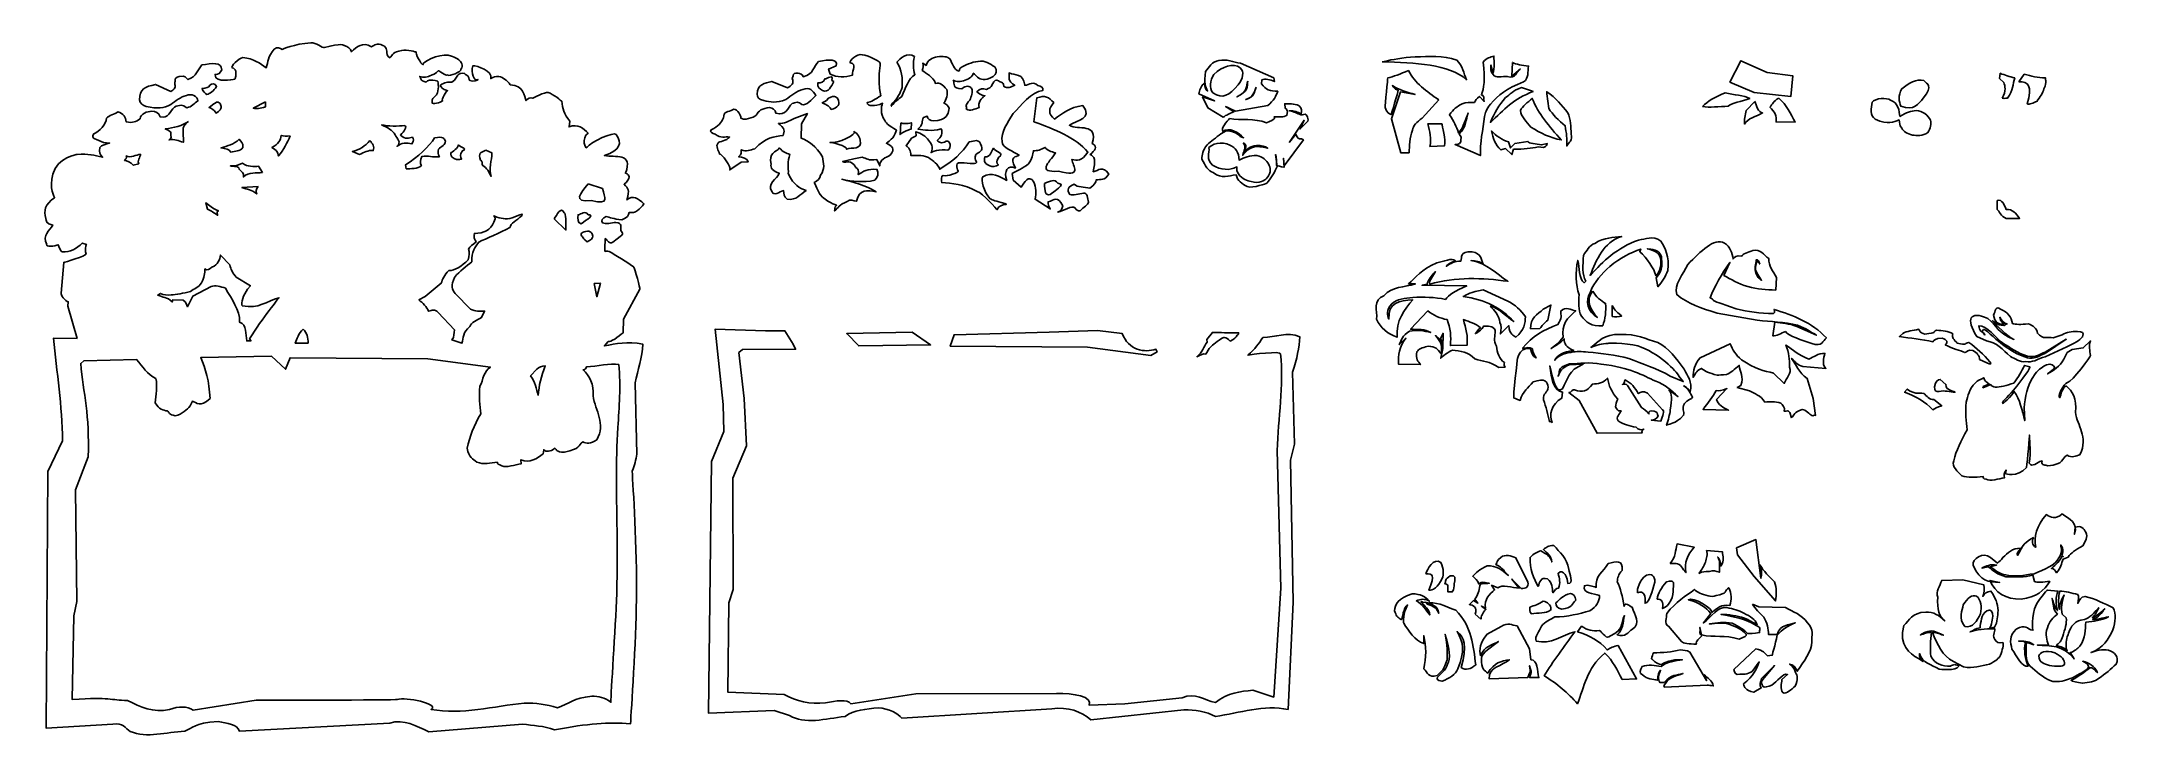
# Model space of a CAD drawing. Header units: centimetres. Extents: x -10 to 51.2, y -6.5 to 14.
import ezdxf

# ---------------------------------------------------------------- set-up
doc = ezdxf.new("R2010")
doc.units = ezdxf.units.CM
doc.header["$MEASUREMENT"] = 0
doc.layers.add('Layer 1', color=7, linetype='Continuous')

msp = doc.modelspace()

# ---------------------------------------------------------------- linework, layer by layer
at = {"layer": 'Layer 1', "lineweight": 25}
for points, knots in [([(-8.92014, 5.29499), (-8.92014, 5.29499), (-9.19035, 6.24807), (-9.19035, 6.24807), (-9.19035, 6.24807), (-9.19035, 6.24807), (-9.18052, 6.3758), (-9.18052, 6.3758), (-9.18052, 6.3758), (-9.27184, 6.37715), (-9.42317, 6.60214), (-9.38686, 6.62635), (-9.38686, 6.62635), (-9.38686, 6.62635), (-9.31317, 7.53522), (-9.31317, 7.53522), (-9.31317, 7.53522), (-9.31317, 7.53522), (-8.63347, 7.73495), (-8.65977, 7.78086), (-8.65977, 7.78086), (-8.68791, 7.82999), (-8.67986, 8.0658), (-8.64994, 8.0658), (-8.64994, 8.0658), (-8.64994, 8.0658), (-8.77129, 8.10559), (-8.77129, 8.10559), (-8.77129, 8.10559), (-8.94264, 7.94821), (-9.12146, 7.81328), (-9.35739, 7.84963), (-9.35739, 7.84963), (-9.40087, 7.83333), (-9.47215, 8.02337), (-9.48021, 8.05597), (-9.48021, 8.05597), (-9.56437, 8.01095), (-9.86415, 7.98269), (-9.81428, 8.0658), (-9.81428, 8.0658), (-9.96795, 8.35144), (-9.71658, 8.45482), (-9.63742, 8.63569), (-9.63742, 8.63569), (-9.83515, 8.67541), (-9.83741, 8.75422), (-9.84375, 8.83221), (-9.84375, 8.83221), (-9.90697, 9.04899), (-9.87617, 9.24724), (-9.58337, 9.43648), (-9.58337, 9.43648), (-9.58337, 9.43648), (-9.75344, 9.72285), (-9.63741, 10.1341), (-9.63741, 10.1341), (-9.49821, 10.62748), (-8.92014, 10.71381), (-8.92014, 10.71381), (-8.92014, 10.71381), (-8.59081, 10.75164), (-8.41716, 10.67802), (-8.17339, 10.63029), (-8.17339, 10.63029), (-8.25289, 10.71961), (-8.26613, 10.77521), (-8.25691, 10.91523), (-8.25691, 10.91523), (-8.19661, 10.99969), (-8.06244, 11.0102), (-7.96705, 11.04788), (-7.96705, 11.04788), (-8.10518, 11.03817), (-8.18512, 11.08601), (-8.28638, 11.12648), (-8.28638, 11.12648), (-8.49426, 11.18648), (-8.47312, 11.23697), (-8.43376, 11.32299), (-8.43376, 11.32299), (-8.25776, 11.38992), (-8.06405, 11.59622), (-8.05738, 11.78031), (-8.05738, 11.78031), (-7.99604, 11.8586), (-7.80259, 11.90114), (-7.72632, 11.96657), (-7.72632, 11.96657), (-7.54803, 11.91235), (-7.49521, 11.81445), (-7.47577, 11.6718), (-7.47577, 11.6718), (-7.28299, 11.6321), (-7.19181, 11.67322), (-7.06804, 11.76336), (-7.06804, 11.76336), (-7.06107, 11.91636), (-6.84683, 11.9798), (-6.72902, 11.98622), (-6.72902, 11.98622), (-6.61661, 11.97597), (-6.50882, 11.95801), (-6.47355, 11.81918), (-6.47355, 11.81918), (-6.24336, 11.74622), (-6.17652, 12.00229), (-6.06087, 12.10412), (-6.06087, 12.10412), (-5.90703, 12.18396), (-5.81186, 12.17985), (-5.69732, 12.08938), (-5.69732, 12.08938), (-5.55148, 12.10836), (-5.47752, 12.22318), (-5.36816, 12.2908), (-5.36816, 12.2908), (-5.36455, 12.42682), (-5.56661, 12.51458), (-5.70714, 12.44801), (-5.70714, 12.44801), (-5.88153, 12.41071), (-6.0182, 12.27912), (-6.16894, 12.18272), (-6.16894, 12.18272), (-6.3719, 12.0646), (-6.55206, 12.05811), (-6.89112, 12.12377), (-6.89112, 12.12377), (-6.99115, 12.15639), (-7.06597, 12.21421), (-7.08763, 12.3252), (-7.08763, 12.3252), (-7.07423, 12.63592), (-6.93834, 12.70688), (-6.61109, 12.77227), (-6.61109, 12.77227), (-6.61109, 12.77227), (-6.16402, 12.57084), (-6.16402, 12.57084), (-6.16402, 12.57084), (-5.97524, 12.66924), (-6.05509, 12.74972), (-6.04611, 12.83613), (-6.04611, 12.83613), (-6.01469, 12.89322), (-6.10482, 12.93907), (-5.91838, 13.00808), (-5.91838, 13.00808), (-5.7254, 13.03693), (-5.72394, 12.98186), (-5.66291, 12.91474), (-5.66291, 12.91474), (-5.39112, 13.01004), (-5.3868, 13.2026), (-5.25023, 13.34707), (-5.25023, 13.34707), (-4.95097, 13.39083), (-4.66944, 13.44951), (-4.66561, 13.19969), (-4.66561, 13.19969), (-4.718, 13.10993), (-4.74627, 13.06795), (-4.86212, 13.06704), (-4.86212, 13.06704), (-4.86212, 13.06704), (-4.84247, 12.96878), (-4.84247, 12.96878), (-4.84247, 12.96878), (-4.67825, 12.8319), (-4.26487, 12.92184), (-4.26767, 12.94422), (-4.26767, 12.94422), (-4.22982, 13.15142), (-4.24492, 13.22748), (-4.36101, 13.26355), (-4.36101, 13.26355), (-4.40516, 13.29488), (-4.18124, 13.5507), (-4.04168, 13.56814), (-4.04168, 13.56814), (-3.73503, 13.53685), (-3.53163, 13.39632), (-3.3588, 13.26355), (-3.3588, 13.26355), (-3.28797, 13.44413), (-3.32155, 13.58675), (-3.12299, 13.81378), (-3.12299, 13.81378), (-3.02699, 13.88877), (-2.95773, 13.84345), (-2.88718, 13.80395), (-2.88718, 13.80395), (-2.88718, 13.80395), (-2.53824, 13.9667), (-2.04218, 14.00046), (-2.04218, 14.00046), (-1.90472, 14.00982), (-1.69695, 13.84191), (-1.64424, 13.85799), (-1.64424, 13.85799), (-1.15186, 14.00822), (-1.05962, 13.92186), (-1.05962, 13.92186), (-1.05962, 13.92186), (-0.95892, 13.8779), (-0.86401, 13.83061), (-0.85332, 13.73519), (-0.85332, 13.73519), (-0.69002, 13.88886), (-0.52466, 14.03638), (-0.25887, 13.88257), (-0.25887, 13.88257), (-0.17484, 13.93604), (-0.10202, 14.00713), (0.07029, 13.92187), (0.07029, 13.92187), (0.22342, 13.8602), (0.16983, 13.73932), (0.21768, 13.60746), (0.21768, 13.60746), (0.21768, 13.60746), (0.28193, 13.55899), (0.28193, 13.55899), (0.28193, 13.55899), (0.36496, 13.64065), (0.36673, 13.73705), (0.63036, 13.77449), (0.63036, 13.77449), (0.79004, 13.81086), (1.05777, 13.72536), (1.05777, 13.72536), (1.05777, 13.72536), (1.01946, 13.71603), (1.19288, 13.34176), (1.26411, 13.3569), (1.26411, 13.3569), (1.17591, 13.41303), (1.73565, 13.6812), (1.98138, 13.63693), (1.98138, 13.63693), (1.98, 13.64107), (2.24448, 13.56491), (2.30563, 13.49937), (2.30563, 13.49937), (2.3786, 13.44742), (2.46133, 13.33348), (2.3695, 13.22425), (2.3695, 13.22425), (2.4066, 13.14493), (2.01711, 13.00005), (1.98139, 13.0523), (1.98139, 13.0523), (1.9311, 13.00201), (1.71393, 13.19261), (1.71119, 13.18003), (1.71119, 13.18003), (1.65224, 13.09651), (1.50485, 13.04247), (1.50485, 13.04247), (1.50485, 13.04247), (1.38858, 12.99214), (1.27231, 12.96714), (1.15604, 13.00808), (1.15604, 13.00808), (1.20618, 12.95122), (1.15053, 12.88622), (1.35255, 12.84104), (1.35255, 12.84104), (1.38238, 12.90467), (1.46613, 12.93236), (1.69153, 12.8656), (1.69153, 12.8656), (1.71455, 12.74069), (1.73487, 12.55654), (1.60801, 12.41853), (1.60801, 12.41853), (1.49342, 12.33556), (1.53208, 12.29746), (1.52941, 12.22693), (1.52941, 12.22693), (1.50559, 12.19358), (1.78838, 12.2338), (1.82909, 12.2908), (1.82909, 12.2908), (1.77947, 12.31561), (1.94887, 12.60428), (1.97647, 12.59048), (1.97647, 12.59048), (1.9416, 12.61478), (1.83212, 12.61572), (1.76522, 12.74278), (1.76522, 12.74278), (1.8985, 12.85331), (1.98359, 12.8445), (2.1042, 12.84104), (2.1042, 12.84104), (2.22805, 12.91867), (2.23504, 13.00599), (2.31054, 13.07194), (2.31054, 13.07194), (2.34201, 13.11127), (2.51274, 13.12695), (2.50214, 13.06211), (2.50214, 13.06211), (2.64461, 13.02772), (2.59509, 12.90847), (2.62987, 12.89016), (2.62987, 12.89016), (2.72321, 12.84103), (2.87551, 12.91472), (2.87551, 12.91472), (2.87551, 12.91472), (2.76022, 12.84909), (2.65173, 13.1202), (2.72321, 13.32248), (2.72321, 13.32248), (2.83845, 13.32752), (3.31977, 13.18068), (3.24888, 12.93928), (3.24888, 12.93928), (3.27693, 12.99698), (3.55629, 13.05993), (3.62225, 12.94419), (3.62225, 12.94419), (3.73715, 12.89077), (3.79525, 12.81771), (3.82083, 12.76429), (3.82083, 12.76429), (4.22335, 12.75472), (4.23195, 12.41284), (4.28548, 12.30061), (4.28548, 12.30061), (4.35088, 12.36856), (4.4084, 12.40624), (4.48691, 12.36939), (4.48691, 12.36939), (4.48691, 12.36939), (4.84145, 12.56285), (4.93889, 12.53643), (4.93889, 12.53643), (5.07931, 12.49835), (5.33683, 12.28096), (5.33683, 12.28096), (5.33683, 12.28096), (5.35427, 12.06807), (5.41221, 11.90431), (5.57264, 11.69142), (5.57264, 11.69142), (5.57264, 11.69142), (5.55299, 11.52438), (5.55299, 11.52438), (5.55299, 11.52438), (5.80605, 11.6256), (5.98757, 11.47887), (6.11305, 11.33769), (6.11305, 11.33769), (5.91009, 11.19931), (6.0282, 10.84048), (6.08357, 10.92501), (6.08357, 10.92501), (6.18799, 11.08441), (6.87456, 11.39413), (6.9384, 11.29838), (6.9384, 11.29838), (7.12867, 11.04936), (7.05864, 10.83677), (6.5945, 10.67937), (6.5945, 10.67937), (6.90299, 10.61247), (7.44896, 10.79361), (7.21351, 10.15861), (7.21351, 10.15861), (7.34373, 10.11116), (7.38289, 10.02519), (7.17421, 9.83436), (7.17421, 9.83436), (7.30062, 9.69991), (7.33753, 9.6941), (7.25281, 9.37256), (7.25281, 9.37256), (7.41985, 9.53131), (7.58688, 9.41568), (7.75392, 9.26448), (7.75392, 9.26448), (7.63611, 9.09516), (7.50439, 8.97035), (7.32159, 9.00901), (7.32159, 9.00901), (7.31601, 8.91883), (7.25494, 8.84378), (7.10543, 8.79285), (7.10543, 8.79285), (6.85551, 8.81688), (6.75376, 8.85437), (6.64363, 8.89111), (6.64363, 8.89111), (6.529, 8.82888), (6.49297, 8.76665), (6.53555, 8.70442), (6.53555, 8.70442), (6.64565, 8.64497), (6.79507, 8.70348), (6.92857, 8.71425), (6.92857, 8.71425), (7.13353, 8.68434), (7.06525, 8.56905), (7.07595, 8.47844), (7.07595, 8.47844), (7.1124, 8.35808), (7.24306, 8.42869), (6.84505, 8.13454), (6.84505, 8.13454), (6.72691, 8.0512), (6.6907, 8.19316), (6.61906, 8.23771), (6.61906, 8.23771), (6.62725, 8.11489), (6.56392, 7.80137), (6.64362, 7.86925), (6.64362, 7.86925), (6.64362, 7.86925), (6.73205, 7.85942), (6.77135, 7.83977), (6.77135, 7.83977), (6.81065, 7.82012), (7.37071, 7.4664), (7.43949, 7.41727), (7.43949, 7.41727), (7.50827, 7.36814), (7.636, 6.74913), (7.636, 6.74913), (7.636, 6.74913), (7.636, 6.74913), (7.15455, 5.86483), (7.15455, 5.86483), (7.15455, 5.86483), (7.15455, 5.86483), (7.14472, 5.46198), (7.14472, 5.46198), (7.14472, 5.46198), (7.01098, 5.3646), (6.76429, 5.16018), (6.70748, 5.21143), (6.70748, 5.21143), (6.70748, 5.21143), (6.59449, 5.07878), (6.59449, 5.07878), (6.59449, 5.07878), (6.93296, 5.14097), (7.25938, 5.21762), (7.72444, 5.12791), (7.72444, 5.12791), (7.70185, 4.74799), (7.57937, 4.36806), (7.49845, 3.98814), (7.49845, 3.98814), (7.49845, 3.98814), (7.54758, 1.89529), (7.54758, 1.89529), (7.54758, 1.89529), (7.51147, 1.72825), (7.49475, 1.56122), (7.41002, 1.39418), (7.41002, 1.39418), (7.43764, 0.90989), (7.55272, -0.81674), (7.53588, -2.38877), (7.53588, -2.38877), (7.52277, -3.61281), (7.38325, -5.66672), (7.36089, -6.04381), (7.36089, -6.04381), (6.70077, -5.99187), (6.12556, -6.03863), (5.12065, -6.22067), (5.12065, -6.22067), (4.80951, -6.1028), (4.49836, -6.10104), (4.18722, -6.05363), (4.18722, -6.05363), (4.18722, -6.05363), (1.42622, -6.27962), (1.42622, -6.27962), (1.42622, -6.27962), (1.05684, -6.11155), (0.69616, -5.89127), (0.27662, -6.02415), (0.27662, -6.02415), (0.27662, -6.02415), (-4.1449, -6.25996), (-4.1449, -6.25996), (-4.1449, -6.25996), (-4.21357, -6.05927), (-4.5023, -6.02363), (-4.77374, -5.97502), (-4.77374, -5.97502), (-5.50697, -6.02943), (-5.49788, -6.15807), (-5.7563, -6.25996), (-5.7563, -6.25996), (-6.29508, -6.28786), (-6.86588, -6.47583), (-7.35787, -6.26979), (-7.35787, -6.26979), (-7.50175, -6.1713), (-7.5802, -6.00739), (-7.8688, -6.05363), (-7.8688, -6.05363), (-7.8688, -6.05363), (-9.83392, -6.1715), (-9.83392, -6.1715), (-9.83392, -6.1715), (-9.83392, -6.1715), (-9.7848, 1.3844), (-9.7848, 1.3844), (-9.7848, 1.3844), (-9.7848, 1.3844), (-9.35247, 2.28344), (-9.35247, 2.28344), (-9.35247, 2.28344), (-9.35542, 3.31616), (-9.52511, 4.30124), (-9.61285, 5.30973), (-9.61285, 5.30973), (-9.61285, 5.30973), (-8.92014, 5.29499), (-8.92014, 5.29499)], [0, 0, 0, 0, 0.0075188, 0.0075188, 0.0075188, 0.0075188, 0.01503759, 0.01503759, 0.01503759, 0.01503759, 0.02255639, 0.02255639, 0.02255639, 0.02255639, 0.03007519, 0.03007519, 0.03007519, 0.03007519, 0.03759398, 0.03759398, 0.03759398, 0.03759398, 0.04511278, 0.04511278, 0.04511278, 0.04511278, 0.05263158, 0.05263158, 0.05263158, 0.05263158, 0.06015038, 0.06015038, 0.06015038, 0.06015038, 0.06766917, 0.06766917, 0.06766917, 0.06766917, 0.07518797, 0.07518797, 0.07518797, 0.07518797, 0.08270677, 0.08270677, 0.08270677, 0.08270677, 0.09022556, 0.09022556, 0.09022556, 0.09022556, 0.09774436, 0.09774436, 0.09774436, 0.09774436, 0.10526316, 0.10526316, 0.10526316, 0.10526316, 0.11278195, 0.11278195, 0.11278195, 0.11278195, 0.12030075, 0.12030075, 0.12030075, 0.12030075, 0.12781955, 0.12781955, 0.12781955, 0.12781955, 0.13533835, 0.13533835, 0.13533835, 0.13533835, 0.14285714, 0.14285714, 0.14285714, 0.14285714, 0.15037594, 0.15037594, 0.15037594, 0.15037594, 0.15789474, 0.15789474, 0.15789474, 0.15789474, 0.16541353, 0.16541353, 0.16541353, 0.16541353, 0.17293233, 0.17293233, 0.17293233, 0.17293233, 0.18045113, 0.18045113, 0.18045113, 0.18045113, 0.18796992, 0.18796992, 0.18796992, 0.18796992, 0.19548872, 0.19548872, 0.19548872, 0.19548872, 0.20300752, 0.20300752, 0.20300752, 0.20300752, 0.21052632, 0.21052632, 0.21052632, 0.21052632, 0.21804511, 0.21804511, 0.21804511, 0.21804511, 0.22556391, 0.22556391, 0.22556391, 0.22556391, 0.23308271, 0.23308271, 0.23308271, 0.23308271, 0.2406015, 0.2406015, 0.2406015, 0.2406015, 0.2481203, 0.2481203, 0.2481203, 0.2481203, 0.2556391, 0.2556391, 0.2556391, 0.2556391, 0.26315789, 0.26315789, 0.26315789, 0.26315789, 0.27067669, 0.27067669, 0.27067669, 0.27067669, 0.27819549, 0.27819549, 0.27819549, 0.27819549, 0.28571429, 0.28571429, 0.28571429, 0.28571429, 0.29323308, 0.29323308, 0.29323308, 0.29323308, 0.30075188, 0.30075188, 0.30075188, 0.30075188, 0.30827068, 0.30827068, 0.30827068, 0.30827068, 0.31578947, 0.31578947, 0.31578947, 0.31578947, 0.32330827, 0.32330827, 0.32330827, 0.32330827, 0.33082707, 0.33082707, 0.33082707, 0.33082707, 0.33834586, 0.33834586, 0.33834586, 0.33834586, 0.34586466, 0.34586466, 0.34586466, 0.34586466, 0.35338346, 0.35338346, 0.35338346, 0.35338346, 0.36090226, 0.36090226, 0.36090226, 0.36090226, 0.36842105, 0.36842105, 0.36842105, 0.36842105, 0.37593985, 0.37593985, 0.37593985, 0.37593985, 0.38345865, 0.38345865, 0.38345865, 0.38345865, 0.39097744, 0.39097744, 0.39097744, 0.39097744, 0.39849624, 0.39849624, 0.39849624, 0.39849624, 0.40601504, 0.40601504, 0.40601504, 0.40601504, 0.41353383, 0.41353383, 0.41353383, 0.41353383, 0.42105263, 0.42105263, 0.42105263, 0.42105263, 0.42857143, 0.42857143, 0.42857143, 0.42857143, 0.43609023, 0.43609023, 0.43609023, 0.43609023, 0.44360902, 0.44360902, 0.44360902, 0.44360902, 0.45112782, 0.45112782, 0.45112782, 0.45112782, 0.45864662, 0.45864662, 0.45864662, 0.45864662, 0.46616541, 0.46616541, 0.46616541, 0.46616541, 0.47368421, 0.47368421, 0.47368421, 0.47368421, 0.48120301, 0.48120301, 0.48120301, 0.48120301, 0.4887218, 0.4887218, 0.4887218, 0.4887218, 0.4962406, 0.4962406, 0.4962406, 0.4962406, 0.5037594, 0.5037594, 0.5037594, 0.5037594, 0.5112782, 0.5112782, 0.5112782, 0.5112782, 0.51879699, 0.51879699, 0.51879699, 0.51879699, 0.52631579, 0.52631579, 0.52631579, 0.52631579, 0.53383459, 0.53383459, 0.53383459, 0.53383459, 0.54135338, 0.54135338, 0.54135338, 0.54135338, 0.54887218, 0.54887218, 0.54887218, 0.54887218, 0.55639098, 0.55639098, 0.55639098, 0.55639098, 0.56390977, 0.56390977, 0.56390977, 0.56390977, 0.57142857, 0.57142857, 0.57142857, 0.57142857, 0.57894737, 0.57894737, 0.57894737, 0.57894737, 0.58646617, 0.58646617, 0.58646617, 0.58646617, 0.59398496, 0.59398496, 0.59398496, 0.59398496, 0.60150376, 0.60150376, 0.60150376, 0.60150376, 0.60902256, 0.60902256, 0.60902256, 0.60902256, 0.61654135, 0.61654135, 0.61654135, 0.61654135, 0.62406015, 0.62406015, 0.62406015, 0.62406015, 0.63157895, 0.63157895, 0.63157895, 0.63157895, 0.63909774, 0.63909774, 0.63909774, 0.63909774, 0.64661654, 0.64661654, 0.64661654, 0.64661654, 0.65413534, 0.65413534, 0.65413534, 0.65413534, 0.66165414, 0.66165414, 0.66165414, 0.66165414, 0.66917293, 0.66917293, 0.66917293, 0.66917293, 0.67669173, 0.67669173, 0.67669173, 0.67669173, 0.68421053, 0.68421053, 0.68421053, 0.68421053, 0.69172932, 0.69172932, 0.69172932, 0.69172932, 0.69924812, 0.69924812, 0.69924812, 0.69924812, 0.70676692, 0.70676692, 0.70676692, 0.70676692, 0.71428571, 0.71428571, 0.71428571, 0.71428571, 0.72180451, 0.72180451, 0.72180451, 0.72180451, 0.72932331, 0.72932331, 0.72932331, 0.72932331, 0.73684211, 0.73684211, 0.73684211, 0.73684211, 0.7443609, 0.7443609, 0.7443609, 0.7443609, 0.7518797, 0.7518797, 0.7518797, 0.7518797, 0.7593985, 0.7593985, 0.7593985, 0.7593985, 0.76691729, 0.76691729, 0.76691729, 0.76691729, 0.77443609, 0.77443609, 0.77443609, 0.77443609, 0.78195489, 0.78195489, 0.78195489, 0.78195489, 0.78947368, 0.78947368, 0.78947368, 0.78947368, 0.79699248, 0.79699248, 0.79699248, 0.79699248, 0.80451128, 0.80451128, 0.80451128, 0.80451128, 0.81203008, 0.81203008, 0.81203008, 0.81203008, 0.81954887, 0.81954887, 0.81954887, 0.81954887, 0.82706767, 0.82706767, 0.82706767, 0.82706767, 0.83458647, 0.83458647, 0.83458647, 0.83458647, 0.84210526, 0.84210526, 0.84210526, 0.84210526, 0.84962406, 0.84962406, 0.84962406, 0.84962406, 0.85714286, 0.85714286, 0.85714286, 0.85714286, 0.86466165, 0.86466165, 0.86466165, 0.86466165, 0.87218045, 0.87218045, 0.87218045, 0.87218045, 0.87969925, 0.87969925, 0.87969925, 0.87969925, 0.88721805, 0.88721805, 0.88721805, 0.88721805, 0.89473684, 0.89473684, 0.89473684, 0.89473684, 0.90225564, 0.90225564, 0.90225564, 0.90225564, 0.90977444, 0.90977444, 0.90977444, 0.90977444, 0.91729323, 0.91729323, 0.91729323, 0.91729323, 0.92481203, 0.92481203, 0.92481203, 0.92481203, 0.93233083, 0.93233083, 0.93233083, 0.93233083, 0.93984962, 0.93984962, 0.93984962, 0.93984962, 0.94736842, 0.94736842, 0.94736842, 0.94736842, 0.95488722, 0.95488722, 0.95488722, 0.95488722, 0.96240602, 0.96240602, 0.96240602, 0.96240602, 0.96992481, 0.96992481, 0.96992481, 0.96992481, 0.97744361, 0.97744361, 0.97744361, 0.97744361, 0.98496241, 0.98496241, 0.98496241, 0.98496241, 1, 1, 1, 1]), ([(-5.01938, 12.75263), (-5.02539, 12.67656), (-5.13749, 12.66678), (-5.24537, 12.65437), (-5.24537, 12.65437), (-5.21679, 12.56088), (-5.16189, 12.52002), (-5.10781, 12.47751), (-5.10781, 12.47751), (-5.00399, 12.49853), (-4.9087, 12.58773), (-4.81795, 12.71332), (-4.81795, 12.71332), (-4.86774, 12.83055), (-4.94413, 12.78814), (-5.01938, 12.75262), (-5.01938, 12.75262), (-5.01938, 12.75262), (-5.01938, 12.75263), (-5.01938, 12.75263)], [0, 0, 0, 0, 0.16666667, 0.16666667, 0.16666667, 0.16666667, 0.33333333, 0.33333333, 0.33333333, 0.33333333, 0.5, 0.5, 0.5, 0.5, 0.66666667, 0.66666667, 0.66666667, 0.66666667, 1, 1, 1, 1]), ([(-4.89655, 12.20731), (-4.89655, 12.20731), (-5.03902, 12.09923), (-5.03902, 12.09923), (-5.03902, 12.09923), (-4.96433, 12.07312), (-4.8943, 12.02368), (-4.83268, 11.93219), (-4.83268, 11.93219), (-4.59451, 12.07484), (-4.70689, 12.12985), (-4.70986, 12.21222), (-4.70986, 12.21222), (-4.80379, 12.30568), (-4.8376, 12.21879), (-4.89655, 12.20731)], [0, 0, 0, 0, 0.2, 0.2, 0.2, 0.2, 0.4, 0.4, 0.4, 0.4, 0.6, 0.6, 0.6, 0.6, 1, 1, 1, 1]), ([(-3.38341, 12.26626), (-3.38341, 12.26626), (-3.73713, 12.07466), (-3.73713, 12.07466), (-3.73713, 12.07466), (-3.65266, 12.04763), (-3.53337, 12.06239), (-3.38341, 12.11396), (-3.38341, 12.11396), (-3.38341, 12.11396), (-3.38341, 12.26626), (-3.38341, 12.26626)], [0, 0, 0, 0, 0.25, 0.25, 0.25, 0.25, 0.5, 0.5, 0.5, 0.5, 1, 1, 1, 1]), ([(-5.64821, 11.68655), (-5.81419, 11.55975), (-6.09557, 11.48887), (-6.32618, 11.46547), (-6.32618, 11.46547), (-6.24717, 11.41859), (-6.12554, 11.40155), (-6.16897, 11.26896), (-6.16897, 11.26896), (-6.11996, 11.19836), (-6.18033, 11.17464), (-6.2181, 11.14123), (-6.2181, 11.14123), (-6.05876, 11.17383), (-5.93005, 11.11454), (-5.7956, 11.07245), (-5.7956, 11.07245), (-5.7956, 11.07245), (-5.80051, 11.38196), (-5.80051, 11.38196), (-5.80051, 11.38196), (-5.80969, 11.47041), (-5.8091, 11.55886), (-5.64821, 11.68655)], [0, 0, 0, 0, 0.14285714, 0.14285714, 0.14285714, 0.14285714, 0.28571429, 0.28571429, 0.28571429, 0.28571429, 0.42857143, 0.42857143, 0.42857143, 0.42857143, 0.57142857, 0.57142857, 0.57142857, 0.57142857, 0.71428571, 0.71428571, 0.71428571, 0.71428571, 1, 1, 1, 1]), ([(-4.04173, 10.92015), (-4.12853, 10.78697), (-4.27873, 10.82287), (-4.40036, 10.78259), (-4.40036, 10.78259), (-4.43742, 10.87014), (-4.56298, 10.89095), (-4.6853, 10.90541), (-4.6853, 10.90541), (-4.50343, 10.97054), (-4.31222, 10.99829), (-4.15472, 11.16088), (-4.15472, 11.16088), (-4.09665, 11.10104), (-4.03611, 11.04368), (-4.04173, 10.92015)], [0, 0, 0, 0, 0.2, 0.2, 0.2, 0.2, 0.4, 0.4, 0.4, 0.4, 0.6, 0.6, 0.6, 0.6, 1, 1, 1, 1]), ([(-2.6514, 11.25913), (-2.73246, 11.0559), (-2.84874, 10.85972), (-2.9953, 10.66959), (-2.9953, 10.66959), (-3.01433, 10.76077), (-3.04397, 10.84982), (-3.19181, 10.91523), (-3.19181, 10.91523), (-2.99679, 11.0184), (-2.93448, 11.13631), (-2.91669, 11.27386), (-2.91669, 11.27386), (-2.84568, 11.24573), (-2.76161, 11.23499), (-2.6514, 11.25912), (-2.6514, 11.25912), (-2.6514, 11.25912), (-2.6514, 11.25913), (-2.6514, 11.25913)], [0, 0, 0, 0, 0.16666667, 0.16666667, 0.16666667, 0.16666667, 0.33333333, 0.33333333, 0.33333333, 0.33333333, 0.5, 0.5, 0.5, 0.5, 0.66666667, 0.66666667, 0.66666667, 0.66666667, 1, 1, 1, 1]), ([(-0.31291, 11.12158), (-0.23569, 11.04298), (-0.15987, 10.94472), (-0.20974, 10.82681), (-0.20974, 10.82681), (-0.3624, 10.84427), (-0.4849, 10.77127), (-0.61259, 10.71382), (-0.61259, 10.71382), (-0.61259, 10.71382), (-0.82384, 10.79733), (-0.82384, 10.79733), (-0.82384, 10.79733), (-0.61082, 10.8566), (-0.43431, 10.9576), (-0.31291, 11.12158)], [0, 0, 0, 0, 0.2, 0.2, 0.2, 0.2, 0.4, 0.4, 0.4, 0.4, 0.6, 0.6, 0.6, 0.6, 1, 1, 1, 1]), ([(0.03099, 11.58338), (0.20507, 11.51), (0.36335, 11.42674), (0.43384, 11.28861), (0.43384, 11.28861), (0.49288, 11.17971), (0.62839, 11.0756), (0.49279, 10.95454), (0.49279, 10.95454), (0.62265, 11.06487), (0.77426, 11.05551), (0.93003, 11.02332), (0.93003, 11.02332), (1.01011, 11.1358), (0.96359, 11.16916), (0.94477, 11.21983), (0.94477, 11.21983), (0.83745, 11.19524), (0.73606, 11.14494), (0.59105, 11.2837), (0.59105, 11.2837), (0.69745, 11.39925), (0.79696, 11.51234), (0.7237, 11.56373), (0.7237, 11.56373), (0.53046, 11.53826), (0.22423, 11.54465), (0.03099, 11.58338)], [0, 0, 0, 0, 0.125, 0.125, 0.125, 0.125, 0.25, 0.25, 0.25, 0.25, 0.375, 0.375, 0.375, 0.375, 0.5, 0.5, 0.5, 0.5, 0.625, 0.625, 0.625, 0.625, 0.75, 0.75, 0.75, 0.75, 1, 1, 1, 1]), ([(0.763, 10.2864), (0.89041, 10.2985), (1.09501, 10.28606), (1.21007, 10.38466), (1.21007, 10.38466), (1.1569, 10.45665), (1.17666, 10.54364), (1.2199, 10.64995), (1.2199, 10.64995), (1.40511, 10.6842), (1.54045, 10.62394), (1.74066, 10.64504), (1.74066, 10.64504), (1.67776, 10.71873), (1.69814, 10.79242), (1.71118, 10.86612), (1.71118, 10.86612), (1.78914, 10.94337), (1.92852, 11.01295), (1.91261, 11.10193), (1.91261, 11.10193), (1.88245, 11.1803), (1.85795, 11.26213), (1.59819, 11.20019), (1.59819, 11.20019), (1.43949, 10.94514), (1.09854, 10.63808), (0.74336, 10.40923), (0.74336, 10.40923), (0.74336, 10.40923), (0.76301, 10.28641), (0.76301, 10.28641), (0.76301, 10.28641), (0.76301, 10.28641), (0.763, 10.2864), (0.763, 10.2864)], [0, 0, 0, 0, 0.1, 0.1, 0.1, 0.1, 0.2, 0.2, 0.2, 0.2, 0.3, 0.3, 0.3, 0.3, 0.4, 0.4, 0.4, 0.4, 0.5, 0.5, 0.5, 0.5, 0.6, 0.6, 0.6, 0.6, 0.7, 0.7, 0.7, 0.7, 0.8, 0.8, 0.8, 0.8, 1, 1, 1, 1]), ([(-7.05328, 10.72364), (-7.06082, 10.63449), (-7.1582, 10.50448), (-7.10732, 10.4387), (-7.10732, 10.4387), (-7.10732, 10.4387), (-7.26944, 10.39448), (-7.26944, 10.39448), (-7.26944, 10.39448), (-7.34149, 10.48386), (-7.45285, 10.52338), (-7.52491, 10.53695), (-7.52491, 10.53695), (-7.48446, 10.58847), (-7.45099, 10.60503), (-7.47578, 10.6696), (-7.47578, 10.6696), (-7.35132, 10.59544), (-7.17774, 10.70256), (-7.05328, 10.72364)], [0, 0, 0, 0, 0.16666667, 0.16666667, 0.16666667, 0.16666667, 0.33333333, 0.33333333, 0.33333333, 0.33333333, 0.5, 0.5, 0.5, 0.5, 0.66666667, 0.66666667, 0.66666667, 0.66666667, 1, 1, 1, 1]), ([(-3.47184, 10.17832), (-3.64572, 10.16191), (-3.86569, 10.20536), (-4.02699, 10.05059), (-4.02699, 10.05059), (-3.99827, 10.17685), (-4.10054, 10.20954), (-4.15472, 10.27658), (-4.15472, 10.27658), (-4.17254, 10.39911), (-4.32232, 10.34569), (-4.41019, 10.37484), (-4.41019, 10.37484), (-4.23866, 10.37806), (-4.13691, 10.41119), (-4.05647, 10.45344), (-4.05647, 10.45344), (-3.91564, 10.34326), (-3.72076, 10.36037), (-3.57993, 10.36501), (-3.57993, 10.36501), (-3.57993, 10.36501), (-3.47185, 10.17832), (-3.47185, 10.17832), (-3.47185, 10.17832), (-3.47185, 10.17832), (-3.47184, 10.17832), (-3.47184, 10.17832)], [0, 0, 0, 0, 0.125, 0.125, 0.125, 0.125, 0.25, 0.25, 0.25, 0.25, 0.375, 0.375, 0.375, 0.375, 0.5, 0.5, 0.5, 0.5, 0.625, 0.625, 0.625, 0.625, 0.75, 0.75, 0.75, 0.75, 1, 1, 1, 1]), ([(2.29579, 10.99384), (2.30297, 10.93309), (2.11512, 10.75775), (2.07471, 10.76785), (2.07471, 10.76785), (2.07541, 10.70697), (2.05908, 10.6442), (2.17297, 10.5959), (2.17297, 10.5959), (2.27655, 10.52631), (2.3206, 10.57576), (2.38913, 10.57625), (2.38913, 10.57625), (2.36225, 10.6441), (2.315, 10.70381), (2.41369, 10.82189), (2.41369, 10.82189), (2.5883, 10.87921), (2.34322, 10.93652), (2.29578, 10.99384), (2.29578, 10.99384), (2.29578, 10.99384), (2.29579, 10.99384), (2.29579, 10.99384)], [0, 0, 0, 0, 0.14285714, 0.14285714, 0.14285714, 0.14285714, 0.28571429, 0.28571429, 0.28571429, 0.28571429, 0.42857143, 0.42857143, 0.42857143, 0.42857143, 0.57142857, 0.57142857, 0.57142857, 0.57142857, 0.71428571, 0.71428571, 0.71428571, 0.71428571, 1, 1, 1, 1]), ([(3.1064, 10.83663), (2.93704, 10.77182), (2.88364, 10.75808), (2.94919, 10.54677), (2.94919, 10.54677), (3.03225, 10.5154), (2.96208, 10.40905), (3.01443, 10.38551), (3.01443, 10.38551), (3.12281, 10.33679), (3.21059, 10.17348), (3.2587, 10.06531), (3.2587, 10.06531), (3.19243, 10.28147), (3.27399, 10.54185), (3.28326, 10.75802), (3.28326, 10.75802), (3.28326, 10.75802), (3.1064, 10.83662), (3.1064, 10.83662), (3.1064, 10.83662), (3.1064, 10.83662), (3.1064, 10.83663), (3.1064, 10.83663)], [0, 0, 0, 0, 0.14285714, 0.14285714, 0.14285714, 0.14285714, 0.28571429, 0.28571429, 0.28571429, 0.28571429, 0.42857143, 0.42857143, 0.42857143, 0.42857143, 0.57142857, 0.57142857, 0.57142857, 0.57142857, 0.71428571, 0.71428571, 0.71428571, 0.71428571, 1, 1, 1, 1]), ([(6.11795, 9.84425), (6.11795, 9.84425), (6.53554, 9.70669), (6.53554, 9.70669), (6.53554, 9.70669), (6.59365, 9.46136), (6.78505, 9.20676), (6.20147, 9.35788), (6.20147, 9.35788), (5.64455, 9.29229), (5.88371, 9.5813), (6.11795, 9.84425)], [0, 0, 0, 0, 0.25, 0.25, 0.25, 0.25, 0.5, 0.5, 0.5, 0.5, 1, 1, 1, 1]), ([(-4.76391, 9.0582), (-4.83813, 9.01398), (-4.78398, 8.96977), (-4.78847, 8.92555), (-4.78847, 8.92555), (-4.8854, 8.98911), (-4.97886, 9.05613), (-5.08815, 9.10732), (-5.08815, 9.10732), (-5.08815, 9.10732), (-5.13728, 9.28909), (-5.13728, 9.28909), (-5.13728, 9.28909), (-5.01641, 9.21212), (-4.95453, 9.13516), (-4.76391, 9.05819), (-4.76391, 9.05819), (-4.76391, 9.05819), (-4.76391, 9.0582), (-4.76391, 9.0582)], [0, 0, 0, 0, 0.16666667, 0.16666667, 0.16666667, 0.16666667, 0.33333333, 0.33333333, 0.33333333, 0.33333333, 0.5, 0.5, 0.5, 0.5, 0.66666667, 0.66666667, 0.66666667, 0.66666667, 1, 1, 1, 1]), ([(-3.58975, 9.77055), (-3.67877, 9.68035), (-3.66084, 9.61392), (-3.63397, 9.54947), (-3.63397, 9.54947), (-3.79609, 9.69137), (-3.90909, 9.67568), (-4.07121, 9.73616), (-4.07121, 9.73616), (-4.07121, 9.73616), (-3.58976, 9.77055), (-3.58976, 9.77055), (-3.58976, 9.77055), (-3.58976, 9.77055), (-3.58975, 9.77055), (-3.58975, 9.77055)], [0, 0, 0, 0, 0.2, 0.2, 0.2, 0.2, 0.4, 0.4, 0.4, 0.4, 0.6, 0.6, 0.6, 0.6, 1, 1, 1, 1]), ([(5.11083, 8.82238), (5.20399, 8.92024), (5.30053, 9.19902), (5.4056, 8.99924), (5.4056, 8.99924), (5.4763, 8.9936), (5.44916, 8.68664), (5.45964, 8.48831), (5.45964, 8.48831), (5.45964, 8.48831), (5.11083, 8.82238), (5.11083, 8.82238)], [0, 0, 0, 0, 0.25, 0.25, 0.25, 0.25, 0.5, 0.5, 0.5, 0.5, 1, 1, 1, 1]), ([(2.10419, 5.25569), (2.10419, 5.25569), (2.39896, 5.15743), (2.39896, 5.15743), (2.39896, 5.15743), (2.45571, 5.31963), (2.41272, 5.4747), (2.63477, 5.64871), (2.63477, 5.64871), (2.67319, 5.76572), (2.84199, 5.83384), (2.97867, 5.914), (2.97867, 5.914), (2.97867, 5.914), (3.0671, 6.10069), (3.0671, 6.10069), (3.0671, 6.10069), (2.92954, 6.08989), (2.79198, 6.09263), (2.65442, 6.15964), (2.65442, 6.15964), (2.65442, 6.15964), (2.20244, 6.61653), (2.20244, 6.61653), (2.20244, 6.61653), (2.10142, 6.72224), (2.07461, 6.86969), (2.18279, 7.09307), (2.18279, 7.09307), (2.34318, 7.29661), (2.52131, 7.41142), (2.69372, 7.55487), (2.69372, 7.55487), (2.65886, 7.86003), (2.80444, 7.98009), (2.89514, 8.13458), (2.89514, 8.13458), (3.13088, 8.23516), (3.51573, 8.41789), (3.81383, 8.56199), (3.81383, 8.56199), (3.8235, 8.68645), (4.01146, 8.77652), (4.15281, 8.90097), (4.15281, 8.90097), (4.15281, 8.90097), (4.17246, 8.95992), (4.17246, 8.95992), (4.17246, 8.95992), (3.98234, 8.90043), (3.77187, 8.77311), (3.61731, 8.83219), (3.61731, 8.83219), (3.40692, 8.8476), (3.42482, 8.88377), (3.34219, 8.91079), (3.34219, 8.91079), (3.40104, 8.85697), (3.37314, 8.79075), (3.34219, 8.7241), (3.34219, 8.7241), (3.24787, 8.49404), (3.05331, 8.38428), (2.76248, 8.39003), (2.76248, 8.39003), (2.78213, 8.31798), (2.71616, 8.2754), (2.81652, 8.13948), (2.81652, 8.13948), (2.71783, 8.06579), (2.6423, 8.00192), (2.59544, 7.92823), (2.59544, 7.92823), (2.62312, 7.8389), (2.60993, 7.72914), (2.58561, 7.61381), (2.58561, 7.61381), (2.38775, 7.41353), (2.19557, 7.29833), (2.01081, 7.29448), (2.01081, 7.29448), (1.89471, 7.16373), (1.81907, 7.03876), (1.79465, 6.92111), (1.79465, 6.92111), (1.79465, 6.92111), (1.32302, 6.52809), (1.32302, 6.52809), (1.32302, 6.52809), (1.32302, 6.52809), (1.13633, 6.42983), (1.13633, 6.42983), (1.13633, 6.42983), (1.24076, 6.34757), (1.36815, 6.22932), (1.42127, 6.09576), (1.42127, 6.09576), (1.52717, 6.11815), (1.58766, 6.17824), (1.70621, 6.06137), (1.70621, 6.06137), (1.70621, 6.06137), (2.18275, 5.55044), (2.18275, 5.55044), (2.18275, 5.55044), (2.15791, 5.45218), (2.18812, 5.35393), (2.10415, 5.25567), (2.10415, 5.25567), (2.10415, 5.25567), (2.10419, 5.25569), (2.10419, 5.25569)], [0, 0, 0, 0, 0.03448276, 0.03448276, 0.03448276, 0.03448276, 0.06896552, 0.06896552, 0.06896552, 0.06896552, 0.10344828, 0.10344828, 0.10344828, 0.10344828, 0.13793103, 0.13793103, 0.13793103, 0.13793103, 0.17241379, 0.17241379, 0.17241379, 0.17241379, 0.20689655, 0.20689655, 0.20689655, 0.20689655, 0.24137931, 0.24137931, 0.24137931, 0.24137931, 0.27586207, 0.27586207, 0.27586207, 0.27586207, 0.31034483, 0.31034483, 0.31034483, 0.31034483, 0.34482759, 0.34482759, 0.34482759, 0.34482759, 0.37931034, 0.37931034, 0.37931034, 0.37931034, 0.4137931, 0.4137931, 0.4137931, 0.4137931, 0.44827586, 0.44827586, 0.44827586, 0.44827586, 0.48275862, 0.48275862, 0.48275862, 0.48275862, 0.51724138, 0.51724138, 0.51724138, 0.51724138, 0.55172414, 0.55172414, 0.55172414, 0.55172414, 0.5862069, 0.5862069, 0.5862069, 0.5862069, 0.62068966, 0.62068966, 0.62068966, 0.62068966, 0.65517241, 0.65517241, 0.65517241, 0.65517241, 0.68965517, 0.68965517, 0.68965517, 0.68965517, 0.72413793, 0.72413793, 0.72413793, 0.72413793, 0.75862069, 0.75862069, 0.75862069, 0.75862069, 0.79310345, 0.79310345, 0.79310345, 0.79310345, 0.82758621, 0.82758621, 0.82758621, 0.82758621, 0.86206897, 0.86206897, 0.86206897, 0.86206897, 0.89655172, 0.89655172, 0.89655172, 0.89655172, 0.93103448, 0.93103448, 0.93103448, 0.93103448, 1, 1, 1, 1]), ([(6.11304, 8.94029), (6.02634, 9.07894), (5.9168, 8.94357), (5.81827, 8.94029), (5.81827, 8.94029), (5.81692, 8.8272), (5.78398, 8.68884), (5.9067, 8.675), (5.9067, 8.675), (6.07781, 8.79413), (6.31767, 8.93388), (6.11304, 8.94029)], [0, 0, 0, 0, 0.25, 0.25, 0.25, 0.25, 0.5, 0.5, 0.5, 0.5, 1, 1, 1, 1]), ([(6.01479, 8.20337), (5.95562, 8.27542), (5.85658, 8.34748), (5.94601, 8.41953), (5.94601, 8.41953), (6.08134, 8.45956), (6.21749, 8.50141), (6.2506, 8.31145), (6.2506, 8.31145), (6.27511, 8.24686), (6.17269, 8.19638), (6.08356, 8.14441), (6.08356, 8.14441), (6.08356, 8.14441), (6.01478, 8.20336), (6.01478, 8.20336), (6.01478, 8.20336), (6.01478, 8.20336), (6.01479, 8.20337), (6.01479, 8.20337)], [0, 0, 0, 0, 0.16666667, 0.16666667, 0.16666667, 0.16666667, 0.33333333, 0.33333333, 0.33333333, 0.33333333, 0.5, 0.5, 0.5, 0.5, 0.66666667, 0.66666667, 0.66666667, 0.66666667, 1, 1, 1, 1]), ([(-3.801, 5.22621), (-3.801, 5.22621), (-3.84522, 5.29008), (-3.84522, 5.29008), (-3.84522, 5.29008), (-3.46693, 5.89436), (-2.98548, 6.49372), (-2.98548, 6.49372), (-2.98548, 6.49372), (-3.34243, 6.40075), (-3.5767, 6.15347), (-4.06138, 6.25791), (-4.06138, 6.25791), (-4.10678, 6.35187), (-4.02797, 6.57053), (-3.90908, 6.74919), (-3.90908, 6.74919), (-3.90908, 6.74919), (-3.82065, 6.84745), (-3.82065, 6.84745), (-3.82065, 6.84745), (-3.82065, 6.84745), (-4.23824, 7.098), (-4.23824, 7.098), (-4.23824, 7.098), (-4.3436, 7.22182), (-4.40292, 7.32957), (-4.42984, 7.46646), (-4.42984, 7.46646), (-4.42984, 7.46646), (-4.70496, 7.75139), (-4.70496, 7.75139), (-4.70496, 7.75139), (-4.72322, 7.60838), (-4.7688, 7.47588), (-4.95551, 7.39767), (-4.95551, 7.39767), (-5.02429, 7.33531), (-5.09307, 7.27767), (-5.16185, 7.34363), (-5.16185, 7.34363), (-5.16007, 7.21804), (-5.17591, 7.08742), (-5.26502, 6.93587), (-5.26502, 6.93587), (-5.34122, 6.79758), (-5.47813, 6.76048), (-5.58927, 6.6804), (-5.58927, 6.6804), (-5.80017, 6.62671), (-6.00023, 6.58386), (-6.15916, 6.58214), (-6.15916, 6.58214), (-6.26778, 6.56797), (-6.37307, 6.57048), (-6.46867, 6.62144), (-6.46867, 6.62144), (-6.46867, 6.62144), (-6.54728, 6.57231), (-6.54728, 6.57231), (-6.54728, 6.57231), (-6.38516, 6.49641), (-6.2869, 6.53121), (-6.12478, 6.37088), (-6.12478, 6.37088), (-6.12478, 6.37088), (-6.10513, 6.43475), (-6.10513, 6.43475), (-6.10513, 6.43475), (-6.10513, 6.43475), (-5.80545, 6.42001), (-5.80545, 6.42001), (-5.80545, 6.42001), (-5.69331, 6.35906), (-5.70346, 6.301), (-5.6728, 6.22841), (-5.6728, 6.22841), (-5.6728, 6.22841), (-5.5205, 6.54283), (-5.5205, 6.54283), (-5.5205, 6.54283), (-5.5205, 6.54283), (-4.98009, 6.82777), (-4.98009, 6.82777), (-4.98009, 6.82777), (-4.85043, 6.86794), (-4.70154, 6.82824), (-4.55268, 6.77373), (-4.55268, 6.77373), (-4.37473, 6.44937), (-4.1341, 6.13756), (-4.14, 5.77643), (-4.14, 5.77643), (-3.90557, 5.69552), (-3.97429, 5.42515), (-3.92875, 5.2262), (-3.92875, 5.2262), (-3.92875, 5.2262), (-3.80102, 5.2262), (-3.80102, 5.2262), (-3.80102, 5.2262), (-3.80102, 5.2262), (-3.801, 5.22621), (-3.801, 5.22621)], [0, 0, 0, 0, 0.03703704, 0.03703704, 0.03703704, 0.03703704, 0.07407407, 0.07407407, 0.07407407, 0.07407407, 0.11111111, 0.11111111, 0.11111111, 0.11111111, 0.14814815, 0.14814815, 0.14814815, 0.14814815, 0.18518519, 0.18518519, 0.18518519, 0.18518519, 0.22222222, 0.22222222, 0.22222222, 0.22222222, 0.25925926, 0.25925926, 0.25925926, 0.25925926, 0.2962963, 0.2962963, 0.2962963, 0.2962963, 0.33333333, 0.33333333, 0.33333333, 0.33333333, 0.37037037, 0.37037037, 0.37037037, 0.37037037, 0.40740741, 0.40740741, 0.40740741, 0.40740741, 0.44444444, 0.44444444, 0.44444444, 0.44444444, 0.48148148, 0.48148148, 0.48148148, 0.48148148, 0.51851852, 0.51851852, 0.51851852, 0.51851852, 0.55555556, 0.55555556, 0.55555556, 0.55555556, 0.59259259, 0.59259259, 0.59259259, 0.59259259, 0.62962963, 0.62962963, 0.62962963, 0.62962963, 0.66666667, 0.66666667, 0.66666667, 0.66666667, 0.7037037, 0.7037037, 0.7037037, 0.7037037, 0.74074074, 0.74074074, 0.74074074, 0.74074074, 0.77777778, 0.77777778, 0.77777778, 0.77777778, 0.81481481, 0.81481481, 0.81481481, 0.81481481, 0.85185185, 0.85185185, 0.85185185, 0.85185185, 0.88888889, 0.88888889, 0.88888889, 0.88888889, 0.92592593, 0.92592593, 0.92592593, 0.92592593, 1, 1, 1, 1]), ([(6.2899, 6.91621), (6.2899, 6.91621), (6.36851, 6.52319), (6.36851, 6.52319), (6.36851, 6.52319), (6.36851, 6.52319), (6.47659, 6.92604), (6.47659, 6.92604), (6.47659, 6.92604), (6.47659, 6.92604), (6.2899, 6.91621), (6.2899, 6.91621)], [0, 0, 0, 0, 0.25, 0.25, 0.25, 0.25, 0.5, 0.5, 0.5, 0.5, 1, 1, 1, 1]), ([(-2.27312, 5.57011), (-2.41409, 5.44565), (-2.44864, 5.28189), (-2.50402, 5.15743), (-2.50402, 5.15743), (-2.50402, 5.15743), (-2.12573, 5.16234), (-2.12573, 5.16234), (-2.12573, 5.16234), (-2.11412, 5.32526), (-2.16684, 5.45958), (-2.27311, 5.5701), (-2.27311, 5.5701), (-2.27311, 5.5701), (-2.27312, 5.57011), (-2.27312, 5.57011)], [0, 0, 0, 0, 0.2, 0.2, 0.2, 0.2, 0.4, 0.4, 0.4, 0.4, 0.6, 0.6, 0.6, 0.6, 1, 1, 1, 1]), ([(-7.17118, 4.67598), (-7.17118, 4.67598), (-8.72363, 4.63668), (-8.72363, 4.63668), (-8.72363, 4.63668), (-8.72363, 4.63668), (-8.81697, 4.56299), (-8.81697, 4.56299), (-8.81697, 4.56299), (-8.73291, 3.6742), (-8.55203, 3.04948), (-8.59589, 1.81182), (-8.59589, 1.81182), (-8.59589, 1.81182), (-8.96926, 0.844), (-8.96926, 0.844), (-8.96926, 0.844), (-8.96926, 0.844), (-8.93116, -2.44701), (-8.93116, -2.44701), (-8.93116, -2.44701), (-8.93116, -2.44701), (-9.0151, -2.8635), (-9.0151, -2.8635), (-9.0151, -2.8635), (-9.0151, -2.8635), (-9.06751, -5.32648), (-9.06751, -5.32648), (-9.06751, -5.32648), (-7.90509, -5.25436), (-7.96702, -5.35352), (-7.43646, -5.35596), (-7.43646, -5.35596), (-7.06399, -5.55518), (-6.68373, -5.73103), (-6.20826, -5.62125), (-6.20826, -5.62125), (-5.92614, -5.52863), (-5.68802, -5.52403), (-5.51064, -5.6409), (-5.51064, -5.6409), (-5.51064, -5.6409), (-3.6536, -5.34613), (-3.6536, -5.34613), (-3.6536, -5.34613), (-3.6536, -5.34613), (0.4281, -5.3533), (0.50263, -5.32648), (0.50263, -5.32648), (0.72497, -5.24647), (1.76234, -5.45417), (1.49502, -5.62125), (1.49502, -5.62125), (2.38915, -5.78691), (3.34223, -5.52266), (4.23637, -5.43456), (4.23637, -5.43456), (4.56804, -5.4341), (4.89048, -5.4682), (5.20911, -5.57212), (5.20911, -5.57212), (5.57266, -5.44439), (5.66418, -5.29644), (6.22115, -5.22822), (6.22115, -5.22822), (6.41982, -5.24706), (6.6001, -5.25198), (6.78612, -5.40999), (6.78612, -5.40999), (6.77838, -5.14325), (6.92132, -3.26774), (6.95394, -2.21284), (6.95394, -2.21284), (6.9975, -0.80398), (6.93669, 0.78861), (6.9473, 1.17811), (6.9473, 1.17811), (6.94651, 1.66959), (6.9601, 2.16792), (6.99078, 2.67748), (6.99078, 2.67748), (7.02685, 3.27666), (7.07714, 3.89134), (7.01702, 4.52862), (7.01702, 4.52862), (6.75939, 4.58187), (6.38195, 4.47015), (6.06394, 4.45984), (6.06394, 4.45984), (6.05692, 4.42007), (6.03761, 4.38522), (5.96568, 4.37141), (5.96568, 4.37141), (6.15454, 4.19024), (6.29357, 3.95593), (6.26045, 3.60501), (6.26045, 3.60501), (6.32474, 3.17888), (6.64165, 2.77889), (6.36853, 2.31786), (6.36853, 2.31786), (6.18329, 2.17902), (6.06335, 2.2034), (5.95585, 2.25891), (5.95585, 2.25891), (5.81621, 2.14288), (5.89582, 2.05368), (5.41544, 1.9494), (5.41544, 1.9494), (5.16026, 1.95971), (5.20038, 2.00945), (5.13541, 2.06731), (5.13541, 2.06731), (4.99153, 1.95693), (4.88465, 1.95014), (4.80625, 2.02309), (4.80625, 2.02309), (4.80625, 2.02309), (4.7866, 1.90518), (4.7866, 1.90518), (4.7866, 1.90518), (4.6273, 1.7638), (4.38978, 1.62011), (4.13811, 1.72832), (4.13811, 1.72832), (4.13811, 1.72832), (4.14302, 1.6055), (4.14302, 1.6055), (4.14302, 1.6055), (3.95493, 1.58632), (3.7145, 1.4772), (3.57313, 1.55146), (3.57313, 1.55146), (3.4945, 1.5838), (3.41941, 1.59614), (3.4454, 1.65463), (3.4454, 1.65463), (3.24086, 1.62827), (3.03324, 1.57415), (2.84113, 1.65954), (2.84113, 1.65954), (2.71175, 1.75314), (2.60641, 1.77957), (2.55619, 2.07222), (2.55619, 2.07222), (2.63015, 2.40629), (2.74922, 2.74036), (2.95413, 3.07443), (2.95413, 3.07443), (2.92731, 3.32764), (2.89324, 3.5736), (2.92957, 3.88996), (2.92957, 3.88996), (3.02935, 4.08125), (3.04578, 4.34547), (3.23908, 4.45493), (3.23908, 4.45493), (3.23908, 4.45493), (1.39678, 4.69566), (1.39678, 4.69566), (1.39678, 4.69566), (1.39678, 4.69566), (-2.65628, 4.73005), (-2.65628, 4.73005), (-2.65628, 4.73005), (-2.65628, 4.73005), (-2.78893, 4.39107), (-2.78893, 4.39107), (-2.78893, 4.39107), (-2.78893, 4.39107), (-3.20652, 4.77427), (-3.20652, 4.77427), (-3.20652, 4.77427), (-3.20652, 4.77427), (-5.28464, 4.73497), (-5.28464, 4.73497), (-5.28464, 4.73497), (-5.1425, 4.41508), (-5.03529, 4.04518), (-5.00952, 3.53133), (-5.00952, 3.53133), (-5.31217, 3.25243), (-5.40022, 3.41851), (-5.53028, 3.44781), (-5.53028, 3.44781), (-5.53028, 3.44781), (-5.59906, 3.31025), (-5.59906, 3.31025), (-5.59906, 3.31025), (-5.69348, 3.20306), (-5.82811, 3.07043), (-6.0363, 3.02039), (-6.0363, 3.02039), (-6.23364, 3.05694), (-6.19762, 3.1147), (-6.2672, 3.16286), (-6.2672, 3.16286), (-6.38958, 3.18337), (-6.51139, 3.21125), (-6.62092, 3.39867), (-6.62092, 3.39867), (-6.60106, 3.64025), (-6.55298, 3.88654), (-6.60618, 4.11594), (-6.60618, 4.11594), (-6.84834, 4.23981), (-7.00457, 4.46395), (-7.17115, 4.676), (-7.17115, 4.676), (-7.17115, 4.676), (-7.17118, 4.67598), (-7.17118, 4.67598)], [0, 0, 0, 0, 0.01851852, 0.01851852, 0.01851852, 0.01851852, 0.03703704, 0.03703704, 0.03703704, 0.03703704, 0.05555556, 0.05555556, 0.05555556, 0.05555556, 0.07407407, 0.07407407, 0.07407407, 0.07407407, 0.09259259, 0.09259259, 0.09259259, 0.09259259, 0.11111111, 0.11111111, 0.11111111, 0.11111111, 0.12962963, 0.12962963, 0.12962963, 0.12962963, 0.14814815, 0.14814815, 0.14814815, 0.14814815, 0.16666667, 0.16666667, 0.16666667, 0.16666667, 0.18518519, 0.18518519, 0.18518519, 0.18518519, 0.2037037, 0.2037037, 0.2037037, 0.2037037, 0.22222222, 0.22222222, 0.22222222, 0.22222222, 0.24074074, 0.24074074, 0.24074074, 0.24074074, 0.25925926, 0.25925926, 0.25925926, 0.25925926, 0.27777778, 0.27777778, 0.27777778, 0.27777778, 0.2962963, 0.2962963, 0.2962963, 0.2962963, 0.31481481, 0.31481481, 0.31481481, 0.31481481, 0.33333333, 0.33333333, 0.33333333, 0.33333333, 0.35185185, 0.35185185, 0.35185185, 0.35185185, 0.37037037, 0.37037037, 0.37037037, 0.37037037, 0.38888889, 0.38888889, 0.38888889, 0.38888889, 0.40740741, 0.40740741, 0.40740741, 0.40740741, 0.42592593, 0.42592593, 0.42592593, 0.42592593, 0.44444444, 0.44444444, 0.44444444, 0.44444444, 0.46296296, 0.46296296, 0.46296296, 0.46296296, 0.48148148, 0.48148148, 0.48148148, 0.48148148, 0.5, 0.5, 0.5, 0.5, 0.51851852, 0.51851852, 0.51851852, 0.51851852, 0.53703704, 0.53703704, 0.53703704, 0.53703704, 0.55555556, 0.55555556, 0.55555556, 0.55555556, 0.57407407, 0.57407407, 0.57407407, 0.57407407, 0.59259259, 0.59259259, 0.59259259, 0.59259259, 0.61111111, 0.61111111, 0.61111111, 0.61111111, 0.62962963, 0.62962963, 0.62962963, 0.62962963, 0.64814815, 0.64814815, 0.64814815, 0.64814815, 0.66666667, 0.66666667, 0.66666667, 0.66666667, 0.68518519, 0.68518519, 0.68518519, 0.68518519, 0.7037037, 0.7037037, 0.7037037, 0.7037037, 0.72222222, 0.72222222, 0.72222222, 0.72222222, 0.74074074, 0.74074074, 0.74074074, 0.74074074, 0.75925926, 0.75925926, 0.75925926, 0.75925926, 0.77777778, 0.77777778, 0.77777778, 0.77777778, 0.7962963, 0.7962963, 0.7962963, 0.7962963, 0.81481481, 0.81481481, 0.81481481, 0.81481481, 0.83333333, 0.83333333, 0.83333333, 0.83333333, 0.85185185, 0.85185185, 0.85185185, 0.85185185, 0.87037037, 0.87037037, 0.87037037, 0.87037037, 0.88888889, 0.88888889, 0.88888889, 0.88888889, 0.90740741, 0.90740741, 0.90740741, 0.90740741, 0.92592593, 0.92592593, 0.92592593, 0.92592593, 0.94444444, 0.94444444, 0.94444444, 0.94444444, 0.96296296, 0.96296296, 0.96296296, 0.96296296, 1, 1, 1, 1]), ([(4.6392, 3.61972), (4.58959, 3.81616), (4.55981, 4.01544), (4.42304, 4.19943), (4.42304, 4.19943), (4.42304, 4.19943), (4.60481, 4.39103), (4.60481, 4.39103), (4.60481, 4.39103), (4.67296, 4.44209), (4.7437, 4.48969), (4.85045, 4.48929), (4.85045, 4.48929), (4.72927, 4.1861), (4.67062, 3.91009), (4.6392, 3.61972)], [0, 0, 0, 0, 0.2, 0.2, 0.2, 0.2, 0.4, 0.4, 0.4, 0.4, 0.6, 0.6, 0.6, 0.6, 1, 1, 1, 1])]:
    msp.add_open_spline(points, degree=3, knots=knots, dxfattribs=at)
at = {"layer": 'Layer 1', "color": 54, "lineweight": 25}
for points, knots in [([(10.82606, 10.49902), (10.82606, 10.49902), (10.61972, 10.48919), (10.61972, 10.48919), (10.61972, 10.48919), (10.61972, 10.48919), (10.28074, 10.25829), (10.28074, 10.25829), (10.28074, 10.25829), (10.36996, 10.30821), (10.02269, 10.76663), (9.98106, 10.72501), (9.98106, 10.72501), (9.95666, 10.83637), (9.84946, 10.94772), (9.94176, 11.05908), (9.94176, 11.05908), (9.96938, 11.09656), (10.19135, 11.11175), (10.27583, 11.22612), (10.27583, 11.22612), (10.13704, 11.24539), (10.01541, 11.17884), (9.85333, 11.31455), (9.85333, 11.31455), (9.77642, 11.34003), (9.67453, 11.35416), (9.73542, 11.44228), (9.73542, 11.44228), (9.94593, 11.52443), (10.03051, 11.65237), (10.09897, 11.78618), (10.09897, 11.78618), (10.08905, 11.98281), (10.25343, 11.97027), (10.36426, 12.02199), (10.36426, 12.02199), (10.45067, 12.1156), (10.62019, 11.87959), (10.6099, 11.77635), (10.6099, 11.77635), (10.79659, 11.69283), (11.06188, 11.86478), (11.06188, 11.86478), (11.06188, 11.86478), (11.11288, 12.00011), (11.2467, 12.07333), (11.4549, 12.09077), (11.4549, 12.09077), (11.53902, 12.07012), (11.62155, 12.04693), (11.64159, 11.92373), (11.64159, 11.92373), (11.94357, 11.83632), (11.98165, 12.08822), (12.11813, 12.21359), (12.11813, 12.21359), (12.21451, 12.23551), (12.31417, 12.29356), (12.39816, 12.1792), (12.39816, 12.1792), (12.54652, 12.15015), (12.67989, 12.31598), (12.81575, 12.4494), (12.81575, 12.4494), (12.72837, 12.59411), (12.62363, 12.70191), (12.43255, 12.62626), (12.43255, 12.62626), (12.23623, 12.5768), (12.09138, 12.44158), (11.93144, 12.33149), (11.93144, 12.33149), (11.65478, 12.20932), (11.47041, 12.25853), (11.28295, 12.30201), (11.28295, 12.30201), (11.11679, 12.3223), (11.09858, 12.40423), (11.08644, 12.4887), (11.08644, 12.4887), (11.0931, 12.77637), (11.3079, 12.81689), (11.51877, 12.86207), (11.51877, 12.86207), (11.51877, 12.86207), (11.98057, 12.67538), (11.98057, 12.67538), (11.98057, 12.67538), (12.09329, 12.73365), (12.18615, 12.80185), (12.11813, 12.9505), (12.11813, 12.9505), (12.16811, 13.00575), (12.09524, 13.12243), (12.28517, 13.10771), (12.28517, 13.10771), (12.35878, 13.0982), (12.42079, 13.07417), (12.44238, 12.99963), (12.44238, 12.99963), (12.75083, 13.08266), (12.74958, 13.29843), (12.89436, 13.45161), (12.89436, 13.45161), (13.20472, 13.50673), (13.46686, 13.5274), (13.41512, 13.32388), (13.41512, 13.32388), (13.41512, 13.32388), (13.18913, 13.22562), (13.18913, 13.22562), (13.18913, 13.22562), (13.18913, 13.22562), (13.23826, 13.07824), (13.23826, 13.07824), (13.23826, 13.07824), (13.44336, 12.97521), (13.66532, 12.98181), (13.89658, 13.04876), (13.89658, 13.04876), (13.87547, 13.21381), (14.02914, 13.36756), (13.83271, 13.40739), (13.83271, 13.40739), (13.76202, 13.40739), (13.94283, 13.63547), (14.11765, 13.65303), (14.11765, 13.65303), (14.253, 13.66662), (14.66041, 13.48836), (14.70719, 13.39756), (14.70719, 13.39756), (14.71813, 13.20997), (14.61346, 13.07217), (14.72193, 12.43956), (14.72193, 12.43956), (14.57696, 12.3551), (14.44556, 12.25238), (14.32399, 12.23813), (14.32399, 12.23813), (14.32022, 12.12688), (14.55745, 12.12051), (14.77597, 12.21848), (14.77597, 12.21848), (14.73584, 12.11129), (14.70444, 11.92757), (14.83984, 11.71246), (14.83984, 11.71246), (14.90682, 11.59917), (14.97503, 11.5608), (15.18374, 11.43243), (15.18374, 11.43243), (15.12494, 11.27109), (15.145, 11.23029), (14.88897, 11.04432), (14.88897, 11.04432), (15.03017, 10.96282), (15.18675, 10.88664), (14.99705, 10.6906), (14.99705, 10.6906), (14.87127, 10.61005), (14.69674, 10.57824), (14.69246, 10.37618), (14.69246, 10.37618), (14.69246, 10.37618), (14.60403, 10.56287), (14.60403, 10.56287), (14.60403, 10.56287), (14.35624, 10.52745), (14.29566, 10.59416), (14.18153, 10.63165), (14.18153, 10.63165), (14.18153, 10.63165), (13.93589, 10.58252), (13.93589, 10.58252), (13.93589, 10.58252), (13.93589, 10.58252), (13.60182, 10.50392), (13.60182, 10.50392), (13.60182, 10.50392), (13.73283, 10.44499), (13.83663, 10.59007), (13.99485, 10.32706), (13.99485, 10.32706), (14.03912, 10.28318), (14.09481, 10.25262), (14.06363, 10.12072), (14.06363, 10.12072), (14.20041, 10.21007), (14.32935, 10.30596), (14.61878, 10.2681), (14.61878, 10.2681), (14.61553, 10.22582), (14.69882, 10.09835), (14.54509, 9.95368), (14.54509, 9.95368), (14.20194, 9.8822), (13.88617, 9.91107), (13.58218, 9.98316), (13.58218, 9.98316), (13.93273, 9.89167), (14.28483, 9.80327), (14.58439, 9.60979), (14.58439, 9.60979), (14.32884, 9.67269), (14.08959, 9.69715), (14.0145, 9.33467), (14.0145, 9.33467), (13.92091, 9.34644), (13.82104, 9.40851), (13.73938, 9.32484), (13.73938, 9.32484), (13.49045, 9.23313), (13.47405, 9.14143), (13.36601, 9.04972), (13.36601, 9.04972), (13.37738, 9.1054), (13.34745, 9.16108), (13.42988, 9.21676), (13.42988, 9.21676), (13.42988, 9.21676), (13.10072, 9.31993), (12.9386, 9.53609), (12.9386, 9.53609), (12.90913, 9.57539), (12.76665, 9.8849), (12.76665, 9.8849), (12.76665, 9.8849), (12.8606, 9.93581), (12.93741, 9.99814), (12.95334, 10.10106), (12.95334, 10.10106), (13.08945, 10.2812), (13.04002, 10.46133), (13.01229, 10.64147), (13.01229, 10.64147), (12.8246, 10.96787), (12.60516, 11.10379), (12.37854, 11.19662), (12.37854, 11.19662), (12.37854, 11.19662), (12.38837, 11.61912), (12.38837, 11.61912), (12.38837, 11.61912), (12.38837, 11.61912), (12.56523, 11.91389), (12.56523, 11.91389), (12.56523, 11.91389), (12.56523, 11.91389), (12.17221, 11.76651), (12.17221, 11.76651), (12.17221, 11.76651), (12.02377, 11.70141), (11.8834, 11.60809), (11.71041, 11.62895), (11.71041, 11.62895), (11.77904, 11.56657), (11.8699, 11.52642), (11.87745, 11.40296), (11.87745, 11.40296), (11.87745, 11.40296), (11.84797, 11.27523), (11.84797, 11.27523), (11.84797, 11.27523), (11.58881, 11.23599), (11.33262, 11.21379), (11.02262, 10.88221), (11.02262, 10.88221), (10.89184, 10.8409), (10.76311, 10.78105), (10.61977, 10.85273), (10.61977, 10.85273), (10.6008, 10.78395), (10.65312, 10.71517), (10.54117, 10.64639), (10.54117, 10.64639), (10.66381, 10.62953), (10.78071, 10.60598), (10.82611, 10.49901), (10.82611, 10.49901), (10.82611, 10.49901), (10.82606, 10.49902), (10.82606, 10.49902)], [0, 0, 0, 0, 0.01388889, 0.01388889, 0.01388889, 0.01388889, 0.02777778, 0.02777778, 0.02777778, 0.02777778, 0.04166667, 0.04166667, 0.04166667, 0.04166667, 0.05555556, 0.05555556, 0.05555556, 0.05555556, 0.06944444, 0.06944444, 0.06944444, 0.06944444, 0.08333333, 0.08333333, 0.08333333, 0.08333333, 0.09722222, 0.09722222, 0.09722222, 0.09722222, 0.11111111, 0.11111111, 0.11111111, 0.11111111, 0.125, 0.125, 0.125, 0.125, 0.13888889, 0.13888889, 0.13888889, 0.13888889, 0.15277778, 0.15277778, 0.15277778, 0.15277778, 0.16666667, 0.16666667, 0.16666667, 0.16666667, 0.18055556, 0.18055556, 0.18055556, 0.18055556, 0.19444444, 0.19444444, 0.19444444, 0.19444444, 0.20833333, 0.20833333, 0.20833333, 0.20833333, 0.22222222, 0.22222222, 0.22222222, 0.22222222, 0.23611111, 0.23611111, 0.23611111, 0.23611111, 0.25, 0.25, 0.25, 0.25, 0.26388889, 0.26388889, 0.26388889, 0.26388889, 0.27777778, 0.27777778, 0.27777778, 0.27777778, 0.29166667, 0.29166667, 0.29166667, 0.29166667, 0.30555556, 0.30555556, 0.30555556, 0.30555556, 0.31944444, 0.31944444, 0.31944444, 0.31944444, 0.33333333, 0.33333333, 0.33333333, 0.33333333, 0.34722222, 0.34722222, 0.34722222, 0.34722222, 0.36111111, 0.36111111, 0.36111111, 0.36111111, 0.375, 0.375, 0.375, 0.375, 0.38888889, 0.38888889, 0.38888889, 0.38888889, 0.40277778, 0.40277778, 0.40277778, 0.40277778, 0.41666667, 0.41666667, 0.41666667, 0.41666667, 0.43055556, 0.43055556, 0.43055556, 0.43055556, 0.44444444, 0.44444444, 0.44444444, 0.44444444, 0.45833333, 0.45833333, 0.45833333, 0.45833333, 0.47222222, 0.47222222, 0.47222222, 0.47222222, 0.48611111, 0.48611111, 0.48611111, 0.48611111, 0.5, 0.5, 0.5, 0.5, 0.51388889, 0.51388889, 0.51388889, 0.51388889, 0.52777778, 0.52777778, 0.52777778, 0.52777778, 0.54166667, 0.54166667, 0.54166667, 0.54166667, 0.55555556, 0.55555556, 0.55555556, 0.55555556, 0.56944444, 0.56944444, 0.56944444, 0.56944444, 0.58333333, 0.58333333, 0.58333333, 0.58333333, 0.59722222, 0.59722222, 0.59722222, 0.59722222, 0.61111111, 0.61111111, 0.61111111, 0.61111111, 0.625, 0.625, 0.625, 0.625, 0.63888889, 0.63888889, 0.63888889, 0.63888889, 0.65277778, 0.65277778, 0.65277778, 0.65277778, 0.66666667, 0.66666667, 0.66666667, 0.66666667, 0.68055556, 0.68055556, 0.68055556, 0.68055556, 0.69444444, 0.69444444, 0.69444444, 0.69444444, 0.70833333, 0.70833333, 0.70833333, 0.70833333, 0.72222222, 0.72222222, 0.72222222, 0.72222222, 0.73611111, 0.73611111, 0.73611111, 0.73611111, 0.75, 0.75, 0.75, 0.75, 0.76388889, 0.76388889, 0.76388889, 0.76388889, 0.77777778, 0.77777778, 0.77777778, 0.77777778, 0.79166667, 0.79166667, 0.79166667, 0.79166667, 0.80555556, 0.80555556, 0.80555556, 0.80555556, 0.81944444, 0.81944444, 0.81944444, 0.81944444, 0.83333333, 0.83333333, 0.83333333, 0.83333333, 0.84722222, 0.84722222, 0.84722222, 0.84722222, 0.86111111, 0.86111111, 0.86111111, 0.86111111, 0.875, 0.875, 0.875, 0.875, 0.88888889, 0.88888889, 0.88888889, 0.88888889, 0.90277778, 0.90277778, 0.90277778, 0.90277778, 0.91666667, 0.91666667, 0.91666667, 0.91666667, 0.93055556, 0.93055556, 0.93055556, 0.93055556, 0.94444444, 0.94444444, 0.94444444, 0.94444444, 0.95833333, 0.95833333, 0.95833333, 0.95833333, 0.97222222, 0.97222222, 0.97222222, 0.97222222, 1, 1, 1, 1]), ([(15.20146, 13.43267), (15.3478, 13.21088), (15.36932, 12.94974), (15.35376, 12.68101), (15.35376, 12.68101), (15.30099, 12.54673), (15.22753, 12.34366), (15.04916, 12.19956), (15.04916, 12.19956), (15.04916, 12.19956), (15.03442, 12.13078), (15.03442, 12.13078), (15.03442, 12.13078), (15.14756, 12.29557), (15.24277, 12.33481), (15.34393, 12.41572), (15.34393, 12.41572), (15.456, 12.67424), (15.53932, 12.93962), (15.72713, 13.0593), (15.72713, 13.0593), (15.67476, 13.25173), (15.66875, 13.37714), (15.7173, 13.5948), (15.7173, 13.5948), (15.52059, 13.75398), (15.26411, 13.51521), (15.20146, 13.43268), (15.20146, 13.43268), (15.20146, 13.43268), (15.20146, 13.43267), (15.20146, 13.43267)], [0, 0, 0, 0, 0.11111111, 0.11111111, 0.11111111, 0.11111111, 0.22222222, 0.22222222, 0.22222222, 0.22222222, 0.33333333, 0.33333333, 0.33333333, 0.33333333, 0.44444444, 0.44444444, 0.44444444, 0.44444444, 0.55555556, 0.55555556, 0.55555556, 0.55555556, 0.66666667, 0.66666667, 0.66666667, 0.66666667, 0.77777778, 0.77777778, 0.77777778, 0.77777778, 1, 1, 1, 1]), ([(15.96415, 13.40425), (15.96415, 13.40425), (16.05749, 13.33547), (16.05749, 13.33547), (16.05749, 13.33547), (16.10663, 13.49471), (16.23329, 13.55706), (16.38665, 13.58602), (16.38665, 13.58602), (16.55483, 13.61009), (16.68351, 13.59466), (16.76002, 13.52707), (16.76002, 13.52707), (16.83362, 13.39106), (16.86753, 13.21535), (17.02531, 13.16352), (17.02531, 13.16352), (17.05317, 13.19266), (17.03366, 13.22899), (17.06491, 13.25304), (17.06491, 13.25304), (17.19601, 13.35392), (17.40509, 13.42627), (17.58537, 13.45338), (17.58537, 13.45338), (17.80301, 13.49732), (17.93457, 13.37325), (18.07665, 13.29126), (18.07665, 13.29126), (18.15345, 13.18297), (18.13413, 13.08841), (18.02752, 13.00632), (18.02752, 13.00632), (17.88522, 12.93091), (17.81477, 12.90203), (17.73766, 12.91789), (17.73766, 12.91789), (17.60917, 12.92349), (17.52849, 13.03921), (17.44781, 13.10458), (17.44781, 13.10458), (17.44375, 13.03137), (17.34684, 12.94529), (17.21199, 12.89824), (17.21199, 12.89824), (17.06586, 12.8549), (16.95231, 12.8374), (16.85827, 12.89824), (16.85827, 12.89824), (16.91186, 12.79347), (16.81016, 12.64531), (17.11374, 12.64769), (17.11374, 12.64769), (17.23095, 12.75273), (17.33408, 12.72646), (17.39868, 12.66243), (17.39868, 12.66243), (17.45077, 12.54452), (17.38225, 12.42662), (17.34955, 12.30871), (17.34955, 12.30871), (17.17603, 12.1601), (17.26344, 12.13191), (17.24147, 12.05324), (17.24147, 12.05324), (17.34514, 11.95201), (17.48772, 12.06475), (17.61484, 12.09254), (17.61484, 12.09254), (17.57349, 12.22682), (17.69215, 12.39058), (17.78679, 12.44135), (17.78679, 12.44135), (17.67179, 12.45435), (17.6188, 12.50447), (17.55097, 12.55926), (17.55097, 12.55926), (17.65489, 12.66084), (17.72076, 12.65595), (17.83591, 12.62804), (17.83591, 12.62804), (17.90469, 12.66612), (17.95382, 12.64918), (18.02259, 12.79999), (18.02259, 12.79999), (18.06573, 12.86801), (18.1082, 12.93823), (18.18963, 12.87859), (18.18963, 12.87859), (18.25376, 12.81023), (18.33708, 12.88459), (18.34193, 12.72138), (18.34193, 12.72138), (18.45001, 12.64146), (18.55809, 12.68884), (18.66617, 12.75086), (18.66617, 12.75086), (18.44237, 12.86215), (18.51829, 12.99108), (18.49914, 13.11441), (18.49914, 13.11441), (18.66875, 13.02744), (18.92068, 13.12006), (18.96094, 12.75086), (18.96094, 12.75086), (19.09031, 12.75309), (19.21968, 12.89077), (19.34905, 12.74103), (19.34905, 12.74103), (19.43533, 12.73088), (19.52124, 12.68118), (19.49115, 12.59345), (19.49115, 12.59345), (19.15993, 12.56732), (18.84947, 12.14639), (18.61704, 11.91567), (18.61704, 11.91567), (18.44417, 11.64055), (18.26027, 11.36544), (18.2928, 11.09032), (18.2928, 11.09032), (18.29074, 10.90587), (18.64804, 10.80286), (18.7939, 10.69238), (18.7939, 10.69238), (18.70228, 10.62672), (18.49806, 10.68343), (18.68582, 10.31409), (18.68582, 10.31409), (18.46229, 10.42962), (18.33442, 10.20968), (18.43035, 9.95054), (18.43035, 9.95054), (18.21396, 10.06815), (18.00269, 10.20727), (17.72291, 10.05862), (17.72291, 10.05862), (17.66572, 9.97967), (17.76168, 9.59923), (17.92927, 9.41506), (17.92927, 9.41506), (17.96931, 9.38694), (18.06296, 9.35246), (18.27009, 9.29629), (18.27009, 9.29629), (18.63354, 9.18486), (18.23777, 9.3261), (18.14541, 9.08589), (18.14541, 9.08589), (18.14541, 9.08589), (17.73123, 9.5846), (17.55588, 9.6263), (17.55588, 9.6263), (17.15387, 9.86043), (16.81476, 9.85289), (16.51928, 9.88668), (16.51928, 9.88668), (16.51928, 9.88668), (16.48972, 10.12015), (16.56349, 10.09302), (16.56349, 10.09302), (16.67486, 10.05207), (17.02446, 10.19232), (17.00564, 10.21584), (17.00564, 10.21584), (17.00564, 10.21584), (16.85737, 10.49292), (17.08425, 10.47131), (17.08425, 10.47131), (17.3427, 10.44669), (17.5819, 10.42467), (17.53623, 10.50079), (17.53623, 10.50079), (17.48463, 10.54704), (17.48996, 10.62176), (17.51658, 10.70713), (17.51658, 10.70713), (17.59792, 10.78111), (17.75785, 10.83092), (17.68362, 10.95277), (17.68362, 10.95277), (17.63972, 11.19886), (17.47339, 11.10829), (17.3299, 11.0805), (17.3299, 11.0805), (17.13472, 10.76259), (16.82535, 10.50617), (16.46033, 10.27971), (16.46033, 10.27971), (16.4129, 10.4283), (16.26703, 10.52064), (16.13117, 10.61869), (16.13117, 10.61869), (15.88364, 10.72261), (15.7707, 10.67273), (15.6055, 10.68256), (15.6055, 10.68256), (15.62598, 10.8275), (15.54676, 10.92186), (15.46794, 10.9675), (15.46794, 10.9675), (15.46794, 10.9675), (15.63006, 11.18858), (15.63006, 11.18858), (15.63006, 11.18858), (15.63006, 11.18858), (15.76762, 11.26227), (15.76762, 11.26227), (15.76762, 11.26227), (15.76762, 11.26227), (15.7578, 11.38018), (15.7578, 11.38018), (15.7578, 11.38018), (15.92154, 11.3294), (16.04603, 11.24591), (16.13117, 11.12963), (16.13117, 11.12963), (16.32658, 10.93074), (16.19995, 10.76608), (16.19995, 10.76608), (16.19995, 10.76608), (16.19995, 10.76608), (16.4723, 10.90379), (16.70106, 10.83486), (16.70106, 10.83486), (16.8017, 10.91946), (16.78282, 11.12771), (16.65193, 11.10015), (16.65193, 11.10015), (16.49598, 11.0223), (16.44006, 11.06949), (16.38664, 11.1198), (16.38664, 11.1198), (16.50412, 11.22842), (16.55715, 11.34199), (16.50455, 11.4637), (16.50455, 11.4637), (16.19416, 11.38996), (16.01395, 11.43192), (15.81676, 11.45879), (15.81676, 11.45879), (15.97581, 11.58509), (15.9269, 11.68828), (15.97888, 11.80269), (15.97888, 11.80269), (15.97888, 11.80269), (16.09188, 11.83708), (16.09188, 11.83708), (16.09188, 11.83708), (16.10808, 11.7556), (16.17407, 11.71561), (16.26874, 11.69952), (16.26874, 11.69952), (16.68902, 11.72707), (16.70083, 11.90587), (16.73054, 12.02377), (16.73054, 12.02377), (16.74975, 12.06586), (16.72185, 12.15548), (16.57824, 12.23011), (16.57824, 12.23011), (16.65475, 12.31045), (16.70065, 12.50157), (16.66667, 12.62313), (16.66667, 12.62313), (16.54177, 12.77407), (16.47059, 12.8372), (16.3326, 12.8049), (16.3326, 12.8049), (16.26443, 13.01505), (16.05912, 13.08247), (15.94449, 13.1881), (15.94449, 13.1881), (15.96695, 13.26015), (15.99251, 13.33221), (15.96414, 13.40426), (15.96414, 13.40426), (15.96414, 13.40426), (15.96415, 13.40425), (15.96415, 13.40425)], [0, 0, 0, 0, 0.01408451, 0.01408451, 0.01408451, 0.01408451, 0.02816901, 0.02816901, 0.02816901, 0.02816901, 0.04225352, 0.04225352, 0.04225352, 0.04225352, 0.05633803, 0.05633803, 0.05633803, 0.05633803, 0.07042254, 0.07042254, 0.07042254, 0.07042254, 0.08450704, 0.08450704, 0.08450704, 0.08450704, 0.09859155, 0.09859155, 0.09859155, 0.09859155, 0.11267606, 0.11267606, 0.11267606, 0.11267606, 0.12676056, 0.12676056, 0.12676056, 0.12676056, 0.14084507, 0.14084507, 0.14084507, 0.14084507, 0.15492958, 0.15492958, 0.15492958, 0.15492958, 0.16901408, 0.16901408, 0.16901408, 0.16901408, 0.18309859, 0.18309859, 0.18309859, 0.18309859, 0.1971831, 0.1971831, 0.1971831, 0.1971831, 0.21126761, 0.21126761, 0.21126761, 0.21126761, 0.22535211, 0.22535211, 0.22535211, 0.22535211, 0.23943662, 0.23943662, 0.23943662, 0.23943662, 0.25352113, 0.25352113, 0.25352113, 0.25352113, 0.26760563, 0.26760563, 0.26760563, 0.26760563, 0.28169014, 0.28169014, 0.28169014, 0.28169014, 0.29577465, 0.29577465, 0.29577465, 0.29577465, 0.30985915, 0.30985915, 0.30985915, 0.30985915, 0.32394366, 0.32394366, 0.32394366, 0.32394366, 0.33802817, 0.33802817, 0.33802817, 0.33802817, 0.35211268, 0.35211268, 0.35211268, 0.35211268, 0.36619718, 0.36619718, 0.36619718, 0.36619718, 0.38028169, 0.38028169, 0.38028169, 0.38028169, 0.3943662, 0.3943662, 0.3943662, 0.3943662, 0.4084507, 0.4084507, 0.4084507, 0.4084507, 0.42253521, 0.42253521, 0.42253521, 0.42253521, 0.43661972, 0.43661972, 0.43661972, 0.43661972, 0.45070423, 0.45070423, 0.45070423, 0.45070423, 0.46478873, 0.46478873, 0.46478873, 0.46478873, 0.47887324, 0.47887324, 0.47887324, 0.47887324, 0.49295775, 0.49295775, 0.49295775, 0.49295775, 0.50704225, 0.50704225, 0.50704225, 0.50704225, 0.52112676, 0.52112676, 0.52112676, 0.52112676, 0.53521127, 0.53521127, 0.53521127, 0.53521127, 0.54929577, 0.54929577, 0.54929577, 0.54929577, 0.56338028, 0.56338028, 0.56338028, 0.56338028, 0.57746479, 0.57746479, 0.57746479, 0.57746479, 0.5915493, 0.5915493, 0.5915493, 0.5915493, 0.6056338, 0.6056338, 0.6056338, 0.6056338, 0.61971831, 0.61971831, 0.61971831, 0.61971831, 0.63380282, 0.63380282, 0.63380282, 0.63380282, 0.64788732, 0.64788732, 0.64788732, 0.64788732, 0.66197183, 0.66197183, 0.66197183, 0.66197183, 0.67605634, 0.67605634, 0.67605634, 0.67605634, 0.69014085, 0.69014085, 0.69014085, 0.69014085, 0.70422535, 0.70422535, 0.70422535, 0.70422535, 0.71830986, 0.71830986, 0.71830986, 0.71830986, 0.73239437, 0.73239437, 0.73239437, 0.73239437, 0.74647887, 0.74647887, 0.74647887, 0.74647887, 0.76056338, 0.76056338, 0.76056338, 0.76056338, 0.77464789, 0.77464789, 0.77464789, 0.77464789, 0.78873239, 0.78873239, 0.78873239, 0.78873239, 0.8028169, 0.8028169, 0.8028169, 0.8028169, 0.81690141, 0.81690141, 0.81690141, 0.81690141, 0.83098592, 0.83098592, 0.83098592, 0.83098592, 0.84507042, 0.84507042, 0.84507042, 0.84507042, 0.85915493, 0.85915493, 0.85915493, 0.85915493, 0.87323944, 0.87323944, 0.87323944, 0.87323944, 0.88732394, 0.88732394, 0.88732394, 0.88732394, 0.90140845, 0.90140845, 0.90140845, 0.90140845, 0.91549296, 0.91549296, 0.91549296, 0.91549296, 0.92957746, 0.92957746, 0.92957746, 0.92957746, 0.94366197, 0.94366197, 0.94366197, 0.94366197, 0.95774648, 0.95774648, 0.95774648, 0.95774648, 0.97183099, 0.97183099, 0.97183099, 0.97183099, 1, 1, 1, 1]), ([(13.34633, 12.86208), (13.25977, 12.70988), (13.1868, 12.52273), (13.01226, 12.59679), (13.01226, 12.59679), (12.92914, 12.64314), (12.84304, 12.68716), (12.8747, 12.82278), (12.8747, 12.82278), (12.96968, 12.82016), (13.05104, 12.83934), (13.08104, 12.94069), (13.08104, 12.94069), (13.14993, 12.9245), (13.33613, 13.10383), (13.28738, 12.89156), (13.28738, 12.89156), (13.28738, 12.89156), (13.34633, 12.86208), (13.34633, 12.86208)], [0, 0, 0, 0, 0.16666667, 0.16666667, 0.16666667, 0.16666667, 0.33333333, 0.33333333, 0.33333333, 0.33333333, 0.5, 0.5, 0.5, 0.5, 0.66666667, 0.66666667, 0.66666667, 0.66666667, 1, 1, 1, 1]), ([(13.18912, 12.3708), (13.3736, 12.46685), (13.39223, 12.39705), (13.45441, 12.3708), (13.45441, 12.3708), (13.55457, 12.17825), (13.45473, 12.08569), (13.26773, 12.03673), (13.26773, 12.03673), (13.1891, 12.17088), (13.09316, 12.18375), (13.00244, 12.23324), (13.00244, 12.23324), (13.05736, 12.26205), (13.09774, 12.25691), (13.18913, 12.3708), (13.18913, 12.3708), (13.18913, 12.3708), (13.18912, 12.3708), (13.18912, 12.3708)], [0, 0, 0, 0, 0.16666667, 0.16666667, 0.16666667, 0.16666667, 0.33333333, 0.33333333, 0.33333333, 0.33333333, 0.5, 0.5, 0.5, 0.5, 0.66666667, 0.66666667, 0.66666667, 0.66666667, 1, 1, 1, 1]), ([(19.31272, 12.37597), (19.56861, 12.47119), (19.65915, 12.39623), (19.81383, 12.23841), (19.81383, 12.23841), (19.66517, 12.07104), (19.63501, 11.90805), (19.83919, 11.75374), (19.83919, 11.75374), (20.07487, 11.91982), (20.28272, 12.1091), (20.66866, 12.14998), (20.66866, 12.14998), (20.98266, 11.77585), (20.49277, 11.71646), (20.27685, 11.57116), (20.27685, 11.57116), (20.51809, 11.41767), (21.1322, 11.66436), (20.94378, 11.03477), (20.94378, 11.03477), (21.13341, 10.93943), (21.01179, 10.83119), (20.88483, 10.71052), (20.88483, 10.71052), (20.93791, 10.6929), (20.98547, 10.65874), (21.01256, 10.56314), (21.01256, 10.56314), (21.03119, 10.49374), (20.99537, 10.33362), (20.97817, 10.20451), (20.97817, 10.20451), (21.13428, 10.2363), (21.24993, 10.4053), (21.43015, 10.13573), (21.43015, 10.13573), (21.31829, 9.94021), (21.19087, 9.97811), (21.0666, 9.96869), (21.0666, 9.96869), (21.04795, 9.89165), (21.01487, 9.81301), (20.87991, 9.72305), (20.87991, 9.72305), (20.71386, 9.7646), (20.50221, 9.72917), (20.41811, 9.84096), (20.41811, 9.84096), (20.23473, 9.75711), (20.18497, 9.68297), (20.28546, 9.53637), (20.28546, 9.53637), (20.38118, 9.49758), (20.54978, 9.5499), (20.69322, 9.57076), (20.69322, 9.57076), (20.81126, 9.59226), (20.80704, 9.42163), (20.8406, 9.31038), (20.8406, 9.31038), (20.81283, 9.21589), (20.70124, 9.17324), (20.59005, 9.05491), (20.59005, 9.05491), (20.51454, 9.04608), (20.47074, 9.0769), (20.44758, 9.13352), (20.44758, 9.13352), (20.34523, 9.23177), (20.11556, 9.05702), (19.93174, 9.01561), (19.93174, 9.01561), (20.07192, 9.06212), (20.04617, 9.11742), (20.08404, 9.2023), (20.08404, 9.2023), (19.92112, 9.50773), (19.83927, 9.36956), (19.65171, 9.32021), (19.65171, 9.32021), (19.64949, 9.24979), (19.6488, 9.17938), (19.71066, 9.10896), (19.71066, 9.10896), (19.71066, 9.10896), (19.26359, 9.3939), (19.26359, 9.3939), (19.26359, 9.3939), (19.30229, 9.58386), (19.29389, 9.7247), (19.21938, 9.91466), (19.21938, 9.91466), (19.07028, 10.13196), (18.95715, 9.88325), (18.85583, 9.75254), (18.85583, 9.75254), (18.85583, 9.75254), (18.62001, 9.95888), (18.62001, 9.95888), (18.62001, 9.95888), (18.62001, 9.95888), (18.59053, 10.15048), (18.59053, 10.15048), (18.59053, 10.15048), (18.72742, 10.23561), (18.89993, 10.29659), (19.07198, 10.44034), (19.07198, 10.44034), (19.1833, 10.59543), (19.19079, 10.70602), (19.21445, 10.82354), (19.21445, 10.82354), (19.33044, 10.81206), (19.43446, 10.85642), (19.56326, 10.9218), (19.56326, 10.9218), (19.61529, 10.83476), (19.73857, 10.79521), (19.86785, 10.75968), (19.86785, 10.75968), (19.65699, 10.45785), (19.31856, 10.17068), (19.95141, 10.22145), (19.95141, 10.22145), (20.67006, 10.02957), (20.37663, 10.36863), (20.34931, 10.56808), (20.34931, 10.56808), (20.50637, 10.53578), (20.6254, 10.50379), (20.82094, 10.77933), (20.82094, 10.77933), (20.46204, 11.21022), (19.82913, 11.45825), (19.22919, 11.67346), (19.22919, 11.67346), (19.22919, 11.67346), (19.31271, 12.37599), (19.31271, 12.37599), (19.31271, 12.37599), (19.31271, 12.37599), (19.31272, 12.37597), (19.31272, 12.37597)], [0, 0, 0, 0, 0.02702703, 0.02702703, 0.02702703, 0.02702703, 0.05405405, 0.05405405, 0.05405405, 0.05405405, 0.08108108, 0.08108108, 0.08108108, 0.08108108, 0.10810811, 0.10810811, 0.10810811, 0.10810811, 0.13513514, 0.13513514, 0.13513514, 0.13513514, 0.16216216, 0.16216216, 0.16216216, 0.16216216, 0.18918919, 0.18918919, 0.18918919, 0.18918919, 0.21621622, 0.21621622, 0.21621622, 0.21621622, 0.24324324, 0.24324324, 0.24324324, 0.24324324, 0.27027027, 0.27027027, 0.27027027, 0.27027027, 0.2972973, 0.2972973, 0.2972973, 0.2972973, 0.32432432, 0.32432432, 0.32432432, 0.32432432, 0.35135135, 0.35135135, 0.35135135, 0.35135135, 0.37837838, 0.37837838, 0.37837838, 0.37837838, 0.40540541, 0.40540541, 0.40540541, 0.40540541, 0.43243243, 0.43243243, 0.43243243, 0.43243243, 0.45945946, 0.45945946, 0.45945946, 0.45945946, 0.48648649, 0.48648649, 0.48648649, 0.48648649, 0.51351351, 0.51351351, 0.51351351, 0.51351351, 0.54054054, 0.54054054, 0.54054054, 0.54054054, 0.56756757, 0.56756757, 0.56756757, 0.56756757, 0.59459459, 0.59459459, 0.59459459, 0.59459459, 0.62162162, 0.62162162, 0.62162162, 0.62162162, 0.64864865, 0.64864865, 0.64864865, 0.64864865, 0.67567568, 0.67567568, 0.67567568, 0.67567568, 0.7027027, 0.7027027, 0.7027027, 0.7027027, 0.72972973, 0.72972973, 0.72972973, 0.72972973, 0.75675676, 0.75675676, 0.75675676, 0.75675676, 0.78378378, 0.78378378, 0.78378378, 0.78378378, 0.81081081, 0.81081081, 0.81081081, 0.81081081, 0.83783784, 0.83783784, 0.83783784, 0.83783784, 0.86486486, 0.86486486, 0.86486486, 0.86486486, 0.89189189, 0.89189189, 0.89189189, 0.89189189, 0.91891892, 0.91891892, 0.91891892, 0.91891892, 0.94594595, 0.94594595, 0.94594595, 0.94594595, 1, 1, 1, 1]), ([(15.3116, 11.64526), (15.3116, 11.64526), (15.29195, 11.29645), (15.29195, 11.29645), (15.29195, 11.29645), (15.32634, 11.37014), (15.62111, 11.45857), (15.62111, 11.45857), (15.62111, 11.45857), (15.62111, 11.45857), (15.62602, 11.64526), (15.62602, 11.64526), (15.62602, 11.64526), (15.49237, 11.60921), (15.39296, 11.61596), (15.3116, 11.64526)], [0, 0, 0, 0, 0.2, 0.2, 0.2, 0.2, 0.4, 0.4, 0.4, 0.4, 0.6, 0.6, 0.6, 0.6, 1, 1, 1, 1]), ([(14.12255, 11.13278), (14.17804, 10.8335), (13.87425, 10.93341), (13.7197, 10.86749), (13.7197, 10.86749), (13.76096, 10.96809), (13.23646, 11.07365), (13.22842, 11.064), (13.22842, 11.064), (13.4366, 11.01846), (14.05511, 11.31921), (13.93586, 11.38824), (13.93586, 11.38824), (14.01683, 11.35305), (14.08087, 11.27272), (14.12255, 11.13277), (14.12255, 11.13277), (14.12255, 11.13277), (14.12255, 11.13278), (14.12255, 11.13278)], [0, 0, 0, 0, 0.16666667, 0.16666667, 0.16666667, 0.16666667, 0.33333333, 0.33333333, 0.33333333, 0.33333333, 0.5, 0.5, 0.5, 0.5, 0.66666667, 0.66666667, 0.66666667, 0.66666667, 1, 1, 1, 1]), ([(12.5252, 9.64966), (12.36032, 9.53671), (12.2367, 9.36187), (11.97497, 9.39419), (11.97497, 9.39419), (11.86747, 9.47041), (11.87347, 9.56082), (11.86689, 9.64966), (11.86689, 9.64966), (11.7393, 9.60737), (11.56944, 9.48545), (11.52791, 9.61527), (11.52791, 9.61527), (11.35266, 9.8455), (11.67366, 9.98701), (11.73916, 10.16059), (11.73916, 10.16059), (11.55616, 10.21559), (11.46367, 10.31848), (11.50335, 10.42588), (11.50335, 10.42588), (11.41342, 10.75817), (11.63673, 10.77723), (11.74899, 10.90733), (11.74899, 10.90733), (11.83218, 10.78679), (11.94541, 10.7564), (12.05358, 10.71082), (12.05358, 10.71082), (11.96589, 10.50612), (12.01207, 10.31616), (12.00445, 10.15076), (12.00445, 10.15076), (12.18038, 9.79012), (12.3238, 9.73004), (12.52521, 9.64965), (12.52521, 9.64965), (12.52521, 9.64965), (12.5252, 9.64966), (12.5252, 9.64966)], [0, 0, 0, 0, 0.09090909, 0.09090909, 0.09090909, 0.09090909, 0.18181818, 0.18181818, 0.18181818, 0.18181818, 0.27272727, 0.27272727, 0.27272727, 0.27272727, 0.36363636, 0.36363636, 0.36363636, 0.36363636, 0.45454545, 0.45454545, 0.45454545, 0.45454545, 0.54545455, 0.54545455, 0.54545455, 0.54545455, 0.63636364, 0.63636364, 0.63636364, 0.63636364, 0.72727273, 0.72727273, 0.72727273, 0.72727273, 0.81818182, 0.81818182, 0.81818182, 0.81818182, 1, 1, 1, 1]), ([(17.90962, 10.3927), (17.74094, 10.45657), (17.77445, 10.54931), (17.78189, 10.63834), (17.78189, 10.63834), (17.95659, 10.6439), (17.97063, 10.79227), (18.03736, 10.89381), (18.03736, 10.89381), (18.09068, 10.80552), (18.39288, 10.75456), (18.19457, 10.62852), (18.19457, 10.62852), (18.09975, 10.50653), (18.13815, 10.45721), (18.18474, 10.41236), (18.18474, 10.41236), (18.038, 10.31409), (17.9814, 10.36604), (17.90962, 10.39271), (17.90962, 10.39271), (17.90962, 10.39271), (17.90962, 10.3927), (17.90962, 10.3927)], [0, 0, 0, 0, 0.14285714, 0.14285714, 0.14285714, 0.14285714, 0.28571429, 0.28571429, 0.28571429, 0.28571429, 0.42857143, 0.42857143, 0.42857143, 0.42857143, 0.57142857, 0.57142857, 0.57142857, 0.57142857, 0.71428571, 0.71428571, 0.71428571, 0.71428571, 1, 1, 1, 1]), ([(19.54362, 9.8557), (19.53881, 9.63764), (19.5721, 9.48886), (19.71066, 9.53145), (19.71066, 9.53145), (20.18477, 9.86286), (20.00901, 9.83979), (19.93174, 9.87043), (19.93174, 9.87043), (19.85187, 9.99751), (19.70077, 9.93465), (19.54363, 9.85569), (19.54363, 9.85569), (19.54363, 9.85569), (19.54362, 9.8557), (19.54362, 9.8557)], [0, 0, 0, 0, 0.2, 0.2, 0.2, 0.2, 0.4, 0.4, 0.4, 0.4, 0.6, 0.6, 0.6, 0.6, 1, 1, 1, 1])]:
    msp.add_open_spline(points, degree=3, knots=knots, dxfattribs=at)
at = {"layer": 'Layer 1', "color": 251, "lineweight": 25}
for points, knots in [([(26.28649, 12.97188), (26.28649, 12.97188), (25.30393, 13.39929), (25.30393, 13.39929), (25.30393, 13.39929), (25.09496, 13.42774), (24.9076, 13.53184), (24.67509, 13.4779), (24.67509, 13.4779), (24.45263, 13.45111), (24.39779, 13.27532), (24.28206, 13.15365), (24.28206, 13.15365), (24.2224, 12.80507), (24.28663, 12.70426), (24.34101, 12.58376), (24.34101, 12.58376), (24.27878, 12.61979), (24.26077, 12.69512), (24.23784, 12.80975), (24.23784, 12.80975), (24.13874, 12.70494), (24.10706, 12.60014), (24.08554, 12.49533), (24.08554, 12.49533), (24.08554, 12.49533), (24.54734, 12.28899), (24.54734, 12.28899), (24.54734, 12.28899), (24.54734, 12.28899), (24.19362, 12.4069), (24.19362, 12.4069), (24.19362, 12.4069), (24.19362, 12.4069), (24.35083, 12.08265), (24.35083, 12.08265), (24.35083, 12.08265), (24.35083, 12.08265), (24.80281, 11.81245), (24.80281, 11.81245), (24.80281, 11.81245), (24.89814, 11.87632), (24.95964, 11.90579), (25.11723, 11.96966), (25.11723, 11.96966), (25.11723, 11.96966), (24.83229, 12.14161), (24.87159, 12.12196), (24.87159, 12.12196), (24.91089, 12.10231), (25.16145, 11.98931), (25.16145, 11.98931), (25.16145, 11.98931), (25.16145, 11.98931), (26.10962, 12.15143), (26.10962, 12.15143), (26.10962, 12.15143), (26.28902, 12.29226), (26.35414, 12.4331), (26.40439, 12.57393), (26.40439, 12.57393), (26.18543, 12.58084), (26.04282, 12.61419), (25.92785, 12.79009), (25.92785, 12.79009), (25.92785, 12.79009), (25.93276, 12.908), (25.93276, 12.908), (25.93276, 12.908), (26.0413, 12.9553), (26.17169, 12.9152), (26.30613, 12.85887), (26.30613, 12.85887), (26.30613, 12.85887), (26.28648, 12.97186), (26.28648, 12.97186), (26.28648, 12.97186), (26.28648, 12.97186), (26.28649, 12.97188), (26.28649, 12.97188)], [0, 0, 0, 0, 0.04761905, 0.04761905, 0.04761905, 0.04761905, 0.0952381, 0.0952381, 0.0952381, 0.0952381, 0.14285714, 0.14285714, 0.14285714, 0.14285714, 0.19047619, 0.19047619, 0.19047619, 0.19047619, 0.23809524, 0.23809524, 0.23809524, 0.23809524, 0.28571429, 0.28571429, 0.28571429, 0.28571429, 0.33333333, 0.33333333, 0.33333333, 0.33333333, 0.38095238, 0.38095238, 0.38095238, 0.38095238, 0.42857143, 0.42857143, 0.42857143, 0.42857143, 0.47619048, 0.47619048, 0.47619048, 0.47619048, 0.52380952, 0.52380952, 0.52380952, 0.52380952, 0.57142857, 0.57142857, 0.57142857, 0.57142857, 0.61904762, 0.61904762, 0.61904762, 0.61904762, 0.66666667, 0.66666667, 0.66666667, 0.66666667, 0.71428571, 0.71428571, 0.71428571, 0.71428571, 0.76190476, 0.76190476, 0.76190476, 0.76190476, 0.80952381, 0.80952381, 0.80952381, 0.80952381, 0.85714286, 0.85714286, 0.85714286, 0.85714286, 0.9047619, 0.9047619, 0.9047619, 0.9047619, 1, 1, 1, 1]), ([(25.2941, 13.26174), (25.10457, 13.41489), (24.76968, 13.31067), (24.52279, 13.07014), (24.52279, 13.07014), (24.41208, 12.8769), (24.38968, 12.67875), (24.49331, 12.52973), (24.49331, 12.52973), (24.79006, 12.32383), (24.98252, 12.45674), (25.24006, 12.76063), (25.24006, 12.76063), (25.37384, 12.94396), (25.43783, 13.14889), (25.2941, 13.26174)], [0, 0, 0, 0, 0.2, 0.2, 0.2, 0.2, 0.4, 0.4, 0.4, 0.4, 0.6, 0.6, 0.6, 0.6, 1, 1, 1, 1]), ([(25.52009, 12.86871), (25.50678, 12.71478), (25.53419, 12.56084), (25.20567, 12.40691), (25.20567, 12.40691), (25.52901, 12.57985), (25.4796, 12.72037), (25.52009, 12.86871)], [0, 0, 0, 0, 0.33333333, 0.33333333, 0.33333333, 0.33333333, 1, 1, 1, 1]), ([(25.76573, 12.69185), (25.71485, 12.55577), (25.72227, 12.40254), (25.46114, 12.3283), (25.46114, 12.3283), (25.67431, 12.39796), (25.71849, 12.54561), (25.76573, 12.69185)], [0, 0, 0, 0, 0.33333333, 0.33333333, 0.33333333, 0.33333333, 1, 1, 1, 1]), ([(24.98999, 11.77081), (24.90274, 11.68893), (24.72652, 11.4744), (24.78857, 11.39252), (24.78857, 11.39252), (24.96352, 11.52625), (25.25818, 11.36783), (25.39776, 11.20583), (25.39776, 11.20583), (25.39776, 11.20583), (25.29704, 11.24467), (25.29704, 11.24467), (25.29704, 11.24467), (25.18579, 11.37696), (25.03648, 11.39505), (24.88683, 11.41217), (24.88683, 11.41217), (24.88683, 11.41217), (24.73453, 11.31883), (24.73453, 11.31883), (24.73453, 11.31883), (24.59533, 11.21075), (24.42409, 11.10267), (24.33168, 10.99458), (24.33168, 10.99458), (24.18805, 10.83716), (24.1766, 10.70377), (24.17447, 10.57208), (24.17447, 10.57208), (24.26998, 10.3975), (24.36222, 10.21391), (24.50854, 10.17906), (24.50854, 10.17906), (24.76146, 9.9749), (24.95952, 10.09991), (25.17668, 10.11028), (25.17668, 10.11028), (25.2194, 9.93846), (25.355, 9.8479), (25.50092, 9.76638), (25.50092, 9.76638), (25.69252, 9.71234), (26.08063, 9.86464), (26.08063, 9.86464), (26.08063, 9.86464), (26.23165, 10.03665), (26.31148, 10.19679), (26.38522, 10.35592), (26.38522, 10.35592), (26.38522, 10.35592), (26.33609, 10.70964), (26.33609, 10.70964), (26.33609, 10.70964), (26.37539, 10.66051), (26.36557, 10.39522), (26.36557, 10.39522), (26.36557, 10.39522), (26.42724, 10.37557), (26.46853, 10.35592), (26.59156, 10.33627), (26.59156, 10.33627), (26.59156, 10.33627), (26.57191, 10.60156), (26.57191, 10.60156), (26.57191, 10.60156), (26.57191, 10.60156), (26.59156, 10.37557), (26.59156, 10.37557), (26.59156, 10.37557), (26.59156, 10.37557), (27.16145, 11.14197), (27.16145, 11.14197), (27.16145, 11.14197), (27.16145, 11.14197), (27.1025, 11.17145), (27.1025, 11.17145), (27.1025, 11.17145), (27.02515, 11.16865), (26.97393, 11.19515), (26.93546, 11.30901), (26.93546, 11.30901), (26.93546, 11.30901), (26.74878, 11.0732), (26.74878, 11.0732), (26.74878, 11.0732), (26.74878, 11.0732), (27.18111, 11.72169), (27.18111, 11.72169), (27.18111, 11.72169), (27.18111, 11.72169), (27.0632, 11.46622), (27.0632, 11.46622), (27.0632, 11.46622), (27.0632, 11.46622), (27.28919, 11.69221), (27.28919, 11.69221), (27.28919, 11.69221), (27.30548, 11.75771), (27.29565, 11.79374), (27.25971, 11.85925), (27.25971, 11.85925), (27.20204, 11.94391), (27.13502, 11.85535), (27.08759, 11.87638), (27.08759, 11.87638), (26.97376, 11.92684), (26.87894, 11.96543), (26.74878, 12.00173), (26.74878, 12.00173), (26.88346, 11.99735), (26.99729, 11.96517), (27.09267, 11.90839), (27.09267, 11.90839), (27.10402, 11.98699), (27.12378, 12.0656), (27.03372, 12.1442), (27.03372, 12.1442), (26.86145, 12.22671), (26.7484, 12.1908), (26.61122, 12.20315), (26.61122, 12.20315), (26.61122, 12.20315), (26.6238, 12.075), (26.6238, 12.075), (26.6238, 12.075), (26.65391, 12.03239), (26.71726, 12.05624), (26.67509, 11.86908), (26.67509, 11.86908), (26.58312, 11.79081), (26.43385, 11.83376), (26.2968, 11.81995), (26.2968, 11.81995), (26.31788, 11.76934), (26.3568, 11.76258), (26.07081, 11.648), (26.07081, 11.648), (25.72112, 11.78159), (25.32134, 11.71247), (24.98999, 11.77082), (24.98999, 11.77082), (24.98999, 11.77082), (24.98999, 11.77081), (24.98999, 11.77081)], [0, 0, 0, 0, 0.02702703, 0.02702703, 0.02702703, 0.02702703, 0.05405405, 0.05405405, 0.05405405, 0.05405405, 0.08108108, 0.08108108, 0.08108108, 0.08108108, 0.10810811, 0.10810811, 0.10810811, 0.10810811, 0.13513514, 0.13513514, 0.13513514, 0.13513514, 0.16216216, 0.16216216, 0.16216216, 0.16216216, 0.18918919, 0.18918919, 0.18918919, 0.18918919, 0.21621622, 0.21621622, 0.21621622, 0.21621622, 0.24324324, 0.24324324, 0.24324324, 0.24324324, 0.27027027, 0.27027027, 0.27027027, 0.27027027, 0.2972973, 0.2972973, 0.2972973, 0.2972973, 0.32432432, 0.32432432, 0.32432432, 0.32432432, 0.35135135, 0.35135135, 0.35135135, 0.35135135, 0.37837838, 0.37837838, 0.37837838, 0.37837838, 0.40540541, 0.40540541, 0.40540541, 0.40540541, 0.43243243, 0.43243243, 0.43243243, 0.43243243, 0.45945946, 0.45945946, 0.45945946, 0.45945946, 0.48648649, 0.48648649, 0.48648649, 0.48648649, 0.51351351, 0.51351351, 0.51351351, 0.51351351, 0.54054054, 0.54054054, 0.54054054, 0.54054054, 0.56756757, 0.56756757, 0.56756757, 0.56756757, 0.59459459, 0.59459459, 0.59459459, 0.59459459, 0.62162162, 0.62162162, 0.62162162, 0.62162162, 0.64864865, 0.64864865, 0.64864865, 0.64864865, 0.67567568, 0.67567568, 0.67567568, 0.67567568, 0.7027027, 0.7027027, 0.7027027, 0.7027027, 0.72972973, 0.72972973, 0.72972973, 0.72972973, 0.75675676, 0.75675676, 0.75675676, 0.75675676, 0.78378378, 0.78378378, 0.78378378, 0.78378378, 0.81081081, 0.81081081, 0.81081081, 0.81081081, 0.83783784, 0.83783784, 0.83783784, 0.83783784, 0.86486486, 0.86486486, 0.86486486, 0.86486486, 0.89189189, 0.89189189, 0.89189189, 0.89189189, 0.91891892, 0.91891892, 0.91891892, 0.91891892, 0.94594595, 0.94594595, 0.94594595, 0.94594595, 1, 1, 1, 1]), ([(25.26511, 10.54752), (25.26485, 10.77842), (25.16461, 10.91107), (24.99982, 10.98476), (24.99982, 10.98476), (24.75626, 11.1359), (24.43942, 10.99307), (24.38081, 10.91598), (24.38081, 10.91598), (24.40468, 10.74049), (24.27715, 10.58245), (24.48889, 10.39522), (24.48889, 10.39522), (24.74204, 10.2521), (24.97594, 10.23483), (25.20125, 10.34609), (25.20125, 10.34609), (25.20651, 10.27731), (25.19169, 10.20853), (25.24546, 10.13975), (25.24546, 10.13975), (25.35881, 9.98536), (25.5135, 9.93081), (25.61883, 9.91376), (25.61883, 9.91376), (25.87541, 9.84244), (26.01948, 9.95483), (26.08555, 10.01202), (26.08555, 10.01202), (26.23552, 10.19836), (26.17589, 10.33843), (26.13959, 10.41978), (26.13959, 10.41978), (26.07236, 10.53596), (25.97098, 10.64747), (25.79078, 10.68016), (25.79078, 10.68016), (25.58444, 10.68344), (25.42068, 10.62284), (25.26511, 10.54751), (25.26511, 10.54751), (25.26511, 10.54751), (25.26511, 10.54752), (25.26511, 10.54752)], [0, 0, 0, 0, 0.08333333, 0.08333333, 0.08333333, 0.08333333, 0.16666667, 0.16666667, 0.16666667, 0.16666667, 0.25, 0.25, 0.25, 0.25, 0.33333333, 0.33333333, 0.33333333, 0.33333333, 0.41666667, 0.41666667, 0.41666667, 0.41666667, 0.5, 0.5, 0.5, 0.5, 0.58333333, 0.58333333, 0.58333333, 0.58333333, 0.66666667, 0.66666667, 0.66666667, 0.66666667, 0.75, 0.75, 0.75, 0.75, 0.83333333, 0.83333333, 0.83333333, 0.83333333, 1, 1, 1, 1]), ([(25.38301, 11.05354), (25.49448, 10.95148), (25.40882, 10.81657), (25.37318, 10.68999), (25.37318, 10.68999), (25.45753, 10.76532), (25.46783, 10.8603), (25.71708, 10.93563), (25.71708, 10.93563), (25.85442, 10.96809), (26.00916, 10.91239), (26.11011, 10.89633), (26.11011, 10.89633), (26.03168, 10.94997), (25.93266, 10.98645), (25.77604, 10.97493), (25.77604, 10.97493), (25.59305, 10.94736), (25.47763, 10.87473), (25.41249, 10.76859), (25.41249, 10.76859), (25.50491, 10.96582), (25.45925, 11.02496), (25.38301, 11.05353), (25.38301, 11.05353), (25.38301, 11.05353), (25.38301, 11.05354), (25.38301, 11.05354)], [0, 0, 0, 0, 0.125, 0.125, 0.125, 0.125, 0.25, 0.25, 0.25, 0.25, 0.375, 0.375, 0.375, 0.375, 0.5, 0.5, 0.5, 0.5, 0.625, 0.625, 0.625, 0.625, 0.75, 0.75, 0.75, 0.75, 1, 1, 1, 1])]:
    msp.add_open_spline(points, degree=3, knots=knots, dxfattribs=at)
at = {"layer": 'Layer 1', "color": 69, "lineweight": 25}
for points, knots in [([(29.47546, 13.44257), (30.44685, 13.4044), (31.43572, 13.3832), (31.96134, 12.91199), (31.96134, 12.91199), (31.87247, 13.1061), (31.8466, 13.30921), (31.6764, 13.4917), (31.6764, 13.4917), (31.25733, 13.64055), (30.85509, 13.58731), (30.4482, 13.58996), (30.4482, 13.58996), (30.06676, 13.55948), (29.78578, 13.5089), (29.53442, 13.4524), (29.53442, 13.4524), (29.53442, 13.4524), (29.47547, 13.44257), (29.47547, 13.44257), (29.47547, 13.44257), (29.47547, 13.44257), (29.47546, 13.44257), (29.47546, 13.44257)], [0, 0, 0, 0, 0.14285714, 0.14285714, 0.14285714, 0.14285714, 0.28571429, 0.28571429, 0.28571429, 0.28571429, 0.42857143, 0.42857143, 0.42857143, 0.42857143, 0.57142857, 0.57142857, 0.57142857, 0.57142857, 0.71428571, 0.71428571, 0.71428571, 0.71428571, 1, 1, 1, 1]), ([(33.30917, 13.42195), (33.30917, 13.42195), (33.29443, 13.0191), (33.29443, 13.0191), (33.29443, 13.0191), (33.29443, 13.0191), (33.54007, 13.22544), (33.54007, 13.22544), (33.54007, 13.22544), (33.41385, 13.1516), (33.41627, 12.92573), (33.15687, 13.00928), (33.15687, 13.00928), (33.01553, 13.02262), (32.81582, 12.9387), (32.74419, 13.06823), (32.74419, 13.06823), (32.65008, 13.15994), (32.68655, 13.25164), (32.67541, 13.34335), (32.67541, 13.34335), (32.67541, 13.34335), (32.74419, 13.10754), (32.74419, 13.10754), (32.74419, 13.10754), (32.78349, 13.18614), (32.76384, 13.60865), (32.76384, 13.60865), (32.76384, 13.60865), (32.65904, 13.56507), (32.55423, 13.57094), (32.44942, 13.43179), (32.44942, 13.43179), (32.51366, 12.92431), (32.47295, 12.64725), (32.39538, 12.46397), (32.39538, 12.46397), (32.54221, 12.41366), (32.42322, 12.33787), (32.4789, 12.27237), (32.4789, 12.27237), (32.4789, 12.27237), (32.33643, 12.41975), (32.33643, 12.41975), (32.33643, 12.41975), (32.24336, 12.35916), (32.21871, 12.29857), (32.18905, 12.23798), (32.18905, 12.23798), (32.06657, 12.23824), (31.94054, 12.25273), (31.83041, 12.20359), (31.83041, 12.20359), (31.68079, 12.12257), (31.56961, 12.04681), (31.45704, 11.87934), (31.45704, 11.87934), (31.59573, 11.68938), (31.65317, 11.53872), (31.72725, 11.34876), (31.72725, 11.34876), (31.88673, 11.53889), (31.92097, 11.72615), (32.00728, 11.92847), (32.00728, 11.92847), (31.92666, 11.72557), (31.97372, 11.55214), (31.74199, 11.31437), (31.74199, 11.31437), (31.77634, 11.2413), (31.81986, 11.26203), (31.79603, 11.14242), (31.79603, 11.14242), (31.81336, 11.0626), (31.71851, 10.99015), (31.62408, 11.00486), (31.62408, 11.00486), (31.62408, 11.00486), (32.36592, 10.68061), (32.36592, 10.68061), (32.36592, 10.68061), (32.35471, 11.05146), (32.4383, 11.43469), (32.48874, 11.83021), (32.48874, 11.83021), (32.50674, 11.92864), (32.53186, 12.03103), (32.6656, 12.19376), (32.6656, 12.19376), (32.90074, 12.45487), (33.12579, 12.65125), (33.63834, 12.85208), (33.63834, 12.85208), (33.80359, 12.95323), (33.74878, 13.15441), (33.78573, 13.31388), (33.78573, 13.31388), (33.59386, 13.32767), (33.42275, 13.36903), (33.30919, 13.42196), (33.30919, 13.42196), (33.30919, 13.42196), (33.30917, 13.42195), (33.30917, 13.42195)], [0, 0, 0, 0, 0.03703704, 0.03703704, 0.03703704, 0.03703704, 0.07407407, 0.07407407, 0.07407407, 0.07407407, 0.11111111, 0.11111111, 0.11111111, 0.11111111, 0.14814815, 0.14814815, 0.14814815, 0.14814815, 0.18518519, 0.18518519, 0.18518519, 0.18518519, 0.22222222, 0.22222222, 0.22222222, 0.22222222, 0.25925926, 0.25925926, 0.25925926, 0.25925926, 0.2962963, 0.2962963, 0.2962963, 0.2962963, 0.33333333, 0.33333333, 0.33333333, 0.33333333, 0.37037037, 0.37037037, 0.37037037, 0.37037037, 0.40740741, 0.40740741, 0.40740741, 0.40740741, 0.44444444, 0.44444444, 0.44444444, 0.44444444, 0.48148148, 0.48148148, 0.48148148, 0.48148148, 0.51851852, 0.51851852, 0.51851852, 0.51851852, 0.55555556, 0.55555556, 0.55555556, 0.55555556, 0.59259259, 0.59259259, 0.59259259, 0.59259259, 0.62962963, 0.62962963, 0.62962963, 0.62962963, 0.66666667, 0.66666667, 0.66666667, 0.66666667, 0.7037037, 0.7037037, 0.7037037, 0.7037037, 0.74074074, 0.74074074, 0.74074074, 0.74074074, 0.77777778, 0.77777778, 0.77777778, 0.77777778, 0.81481481, 0.81481481, 0.81481481, 0.81481481, 0.85185185, 0.85185185, 0.85185185, 0.85185185, 0.88888889, 0.88888889, 0.88888889, 0.88888889, 0.92592593, 0.92592593, 0.92592593, 0.92592593, 1, 1, 1, 1]), ([(31.14071, 12.32321), (31.14071, 12.32321), (30.65434, 11.77789), (30.65434, 11.77789), (30.65434, 11.77789), (30.50308, 11.67021), (30.37793, 11.55779), (30.3694, 11.42417), (30.3694, 11.42417), (30.28645, 11.21202), (30.28014, 10.94845), (30.27114, 10.76094), (30.27114, 10.76094), (30.27114, 10.76094), (30.03041, 10.75603), (30.03041, 10.75603), (30.03041, 10.75603), (30.03041, 10.75603), (29.75038, 11.75824), (29.75038, 11.75824), (29.75038, 11.75824), (29.75038, 11.75824), (30.01567, 12.55411), (30.01567, 12.55411), (30.01567, 12.55411), (30.01567, 12.55411), (30.448, 12.47551), (30.448, 12.47551), (30.448, 12.47551), (30.21075, 12.5494), (29.96671, 12.61651), (29.77986, 12.7408), (29.77986, 12.7408), (29.81729, 12.69495), (29.81273, 12.64909), (29.94689, 12.60324), (29.94689, 12.60324), (29.94689, 12.54429), (29.74055, 11.88597), (29.74055, 11.88597), (29.74055, 11.88597), (29.6816, 11.90924), (29.62264, 11.92876), (29.56369, 12.09231), (29.56369, 12.09231), (29.56369, 12.15126), (29.6423, 12.96679), (29.6423, 12.96679), (29.6423, 12.96679), (29.79865, 12.99992), (30.0172, 13.08487), (30.25149, 13.18295), (30.25149, 13.18295), (30.42605, 12.81889), (30.7987, 12.55846), (31.14071, 12.32321)], [0, 0, 0, 0, 0.06666667, 0.06666667, 0.06666667, 0.06666667, 0.13333333, 0.13333333, 0.13333333, 0.13333333, 0.2, 0.2, 0.2, 0.2, 0.26666667, 0.26666667, 0.26666667, 0.26666667, 0.33333333, 0.33333333, 0.33333333, 0.33333333, 0.4, 0.4, 0.4, 0.4, 0.46666667, 0.46666667, 0.46666667, 0.46666667, 0.53333333, 0.53333333, 0.53333333, 0.53333333, 0.6, 0.6, 0.6, 0.6, 0.66666667, 0.66666667, 0.66666667, 0.66666667, 0.73333333, 0.73333333, 0.73333333, 0.73333333, 0.8, 0.8, 0.8, 0.8, 0.86666667, 0.86666667, 0.86666667, 0.86666667, 1, 1, 1, 1]), ([(33.86778, 12.58121), (33.86778, 12.58121), (33.57301, 12.67947), (33.57301, 12.67947), (33.57301, 12.67947), (33.32285, 12.59154), (33.24568, 12.48439), (33.10138, 12.3847), (33.10138, 12.3847), (32.91861, 12.16702), (32.76836, 11.92766), (32.66414, 11.6576), (32.66414, 11.6576), (33.04996, 12.02573), (33.36217, 12.36678), (33.91691, 12.56156), (33.91691, 12.56156), (33.91691, 12.56156), (33.86778, 12.58121), (33.86778, 12.58121)], [0, 0, 0, 0, 0.16666667, 0.16666667, 0.16666667, 0.16666667, 0.33333333, 0.33333333, 0.33333333, 0.33333333, 0.5, 0.5, 0.5, 0.5, 0.66666667, 0.66666667, 0.66666667, 0.66666667, 1, 1, 1, 1]), ([(33.89181, 12.36101), (33.76029, 12.2431), (33.59442, 12.1252), (33.54791, 12.00729), (33.54791, 12.00729), (33.54334, 11.83292), (33.7406, 11.67873), (33.8525, 11.51601), (33.8525, 11.51601), (34.13497, 11.34482), (34.4252, 11.19693), (34.74663, 11.14264), (34.74663, 11.14264), (34.39546, 11.52984), (34.06237, 11.92221), (33.8918, 12.36102), (33.8918, 12.36102), (33.8918, 12.36102), (33.89181, 12.36101), (33.89181, 12.36101)], [0, 0, 0, 0, 0.16666667, 0.16666667, 0.16666667, 0.16666667, 0.33333333, 0.33333333, 0.33333333, 0.33333333, 0.5, 0.5, 0.5, 0.5, 0.66666667, 0.66666667, 0.66666667, 0.66666667, 1, 1, 1, 1]), ([(34.3182, 12.50055), (34.3182, 12.50055), (34.37715, 12.06822), (34.37715, 12.06822), (34.37715, 12.06822), (34.49792, 11.88576), (34.66472, 11.71374), (34.86352, 11.55729), (34.86352, 11.55729), (34.89177, 11.35423), (34.93098, 11.16099), (34.90774, 10.95793), (34.90774, 10.95793), (34.96017, 11.06992), (35.09941, 11.12984), (35.03547, 11.31165), (35.03547, 11.31165), (35.03106, 11.52936), (35.03072, 11.74823), (34.93721, 11.94049), (34.93721, 11.94049), (34.75445, 12.15567), (34.5998, 12.38139), (34.3182, 12.5595), (34.3182, 12.5595), (34.3182, 12.5595), (34.3182, 12.50055), (34.3182, 12.50055)], [0, 0, 0, 0, 0.125, 0.125, 0.125, 0.125, 0.25, 0.25, 0.25, 0.25, 0.375, 0.375, 0.375, 0.375, 0.5, 0.5, 0.5, 0.5, 0.625, 0.625, 0.625, 0.625, 0.75, 0.75, 0.75, 0.75, 1, 1, 1, 1]), ([(30.82341, 11.61862), (30.87938, 11.39591), (30.92742, 11.17319), (30.88236, 10.95048), (30.88236, 10.95048), (30.88236, 10.95048), (31.30977, 10.96522), (31.30977, 10.96522), (31.30977, 10.96522), (31.34861, 11.14197), (31.25079, 11.56212), (31.23116, 11.61862), (31.23116, 11.61862), (31.23116, 11.61862), (30.8234, 11.61862), (30.8234, 11.61862), (30.8234, 11.61862), (30.8234, 11.61862), (30.82341, 11.61862), (30.82341, 11.61862)], [0, 0, 0, 0, 0.16666667, 0.16666667, 0.16666667, 0.16666667, 0.33333333, 0.33333333, 0.33333333, 0.33333333, 0.5, 0.5, 0.5, 0.5, 0.66666667, 0.66666667, 0.66666667, 0.66666667, 1, 1, 1, 1]), ([(32.69469, 11.40626), (32.74097, 11.2014), (32.79495, 10.99963), (32.96981, 10.8462), (32.96981, 10.8462), (32.96981, 10.8462), (33.10737, 10.8855), (33.10737, 10.8855), (33.10737, 10.8855), (33.10737, 10.8855), (33.29405, 10.70864), (33.29405, 10.70864), (33.29405, 10.70864), (33.29405, 10.70864), (33.34318, 10.86585), (33.34318, 10.86585), (33.34318, 10.86585), (33.64967, 10.86473), (33.86731, 10.89693), (34.07028, 10.93463), (34.07028, 10.93463), (34.07028, 10.93463), (34.22749, 10.91498), (34.22749, 10.91498), (34.22749, 10.91498), (34.32946, 10.95428), (34.30332, 10.99358), (34.33557, 11.03289), (34.33557, 11.03289), (34.33557, 11.03289), (34.16853, 10.99359), (34.16853, 10.99359), (34.16853, 10.99359), (34.00763, 11.0295), (33.78919, 11.02337), (33.76568, 11.09676), (33.76568, 11.09676), (33.76568, 11.09676), (33.38248, 11.03289), (33.38248, 11.03289), (33.38248, 11.03289), (33.38248, 11.03289), (33.25475, 10.90516), (33.25475, 10.90516), (33.25475, 10.90516), (33.25475, 10.90516), (33.1958, 11.08202), (33.1958, 11.08202), (33.1958, 11.08202), (33.00256, 11.14425), (32.83553, 11.25233), (32.6947, 11.40627), (32.6947, 11.40627), (32.6947, 11.40627), (32.69469, 11.40626), (32.69469, 11.40626)], [0, 0, 0, 0, 0.06666667, 0.06666667, 0.06666667, 0.06666667, 0.13333333, 0.13333333, 0.13333333, 0.13333333, 0.2, 0.2, 0.2, 0.2, 0.26666667, 0.26666667, 0.26666667, 0.26666667, 0.33333333, 0.33333333, 0.33333333, 0.33333333, 0.4, 0.4, 0.4, 0.4, 0.46666667, 0.46666667, 0.46666667, 0.46666667, 0.53333333, 0.53333333, 0.53333333, 0.53333333, 0.6, 0.6, 0.6, 0.6, 0.66666667, 0.66666667, 0.66666667, 0.66666667, 0.73333333, 0.73333333, 0.73333333, 0.73333333, 0.8, 0.8, 0.8, 0.8, 0.86666667, 0.86666667, 0.86666667, 0.86666667, 1, 1, 1, 1])]:
    msp.add_open_spline(points, degree=3, knots=knots, dxfattribs=at)
at = {"layer": 'Layer 1', "color": 17, "lineweight": 25}
for points, knots in [([(40.03406, 13.46989), (40.03406, 13.46989), (39.70981, 12.84105), (39.70981, 12.84105), (39.70981, 12.84105), (39.70981, 12.84105), (40.42708, 12.53646), (40.42708, 12.53646), (40.42708, 12.53646), (40.42708, 12.53646), (41.49807, 12.41855), (41.49807, 12.41855), (41.49807, 12.41855), (41.49807, 12.41855), (41.55702, 13.02774), (41.55702, 13.02774), (41.55702, 13.02774), (41.55702, 13.02774), (40.80045, 13.126), (40.80045, 13.126), (40.80045, 13.126), (40.80045, 13.126), (40.03405, 13.4699), (40.03405, 13.4699), (40.03405, 13.4699), (40.03405, 13.4699), (40.03406, 13.46989), (40.03406, 13.46989)], [0, 0, 0, 0, 0.125, 0.125, 0.125, 0.125, 0.25, 0.25, 0.25, 0.25, 0.375, 0.375, 0.375, 0.375, 0.5, 0.5, 0.5, 0.5, 0.625, 0.625, 0.625, 0.625, 0.75, 0.75, 0.75, 0.75, 1, 1, 1, 1]), ([(38.90553, 12.12012), (39.09588, 12.09248), (39.40111, 12.12227), (39.6621, 12.12995), (39.6621, 12.12995), (39.7213, 12.2297), (40.07951, 12.27281), (40.29094, 12.36085), (40.29094, 12.36085), (40.13007, 12.44841), (39.81615, 12.47039), (39.57367, 12.52297), (39.57367, 12.52297), (39.24364, 12.39851), (39.05792, 12.28388), (38.90553, 12.12012)], [0, 0, 0, 0, 0.2, 0.2, 0.2, 0.2, 0.4, 0.4, 0.4, 0.4, 0.6, 0.6, 0.6, 0.6, 1, 1, 1, 1]), ([(40.44651, 12.27254), (40.48119, 12.15329), (40.53871, 11.9537), (40.6725, 11.93356), (40.6725, 11.93356), (40.46802, 11.8319), (40.23, 11.77564), (40.14192, 11.60931), (40.14192, 11.60931), (40.14192, 11.60931), (40.14192, 11.75178), (40.14192, 11.75178), (40.14192, 11.75178), (40.14192, 11.75178), (40.19105, 12.00725), (40.19105, 12.00725), (40.19105, 12.00725), (40.19105, 12.00725), (40.44652, 12.27254), (40.44652, 12.27254), (40.44652, 12.27254), (40.44652, 12.27254), (40.44651, 12.27254), (40.44651, 12.27254)], [0, 0, 0, 0, 0.14285714, 0.14285714, 0.14285714, 0.14285714, 0.28571429, 0.28571429, 0.28571429, 0.28571429, 0.42857143, 0.42857143, 0.42857143, 0.42857143, 0.57142857, 0.57142857, 0.57142857, 0.57142857, 0.71428571, 0.71428571, 0.71428571, 0.71428571, 1, 1, 1, 1]), ([(41.14742, 12.36998), (40.97613, 12.28155), (40.96503, 12.19312), (40.88704, 12.10469), (40.88704, 12.10469), (41.02293, 11.98568), (41.09007, 11.84376), (41.06881, 11.67236), (41.06881, 11.67236), (41.06881, 11.67236), (41.62887, 11.66253), (41.62887, 11.66253), (41.62887, 11.66253), (41.48611, 11.90721), (41.38669, 12.17356), (41.14742, 12.36997), (41.14742, 12.36997), (41.14742, 12.36997), (41.14742, 12.36998), (41.14742, 12.36998)], [0, 0, 0, 0, 0.16666667, 0.16666667, 0.16666667, 0.16666667, 0.33333333, 0.33333333, 0.33333333, 0.33333333, 0.5, 0.5, 0.5, 0.5, 0.66666667, 0.66666667, 0.66666667, 0.66666667, 1, 1, 1, 1])]:
    msp.add_open_spline(points, degree=3, knots=knots, dxfattribs=at)
at = {"layer": 'Layer 1', "color": 141, "lineweight": 25}
for points, knots in [([(45.41842, 12.88805), (45.18056, 12.95881), (44.98284, 12.80108), (44.76993, 12.64732), (44.76993, 12.64732), (44.64674, 12.44845), (44.68371, 12.26608), (44.74045, 12.13148), (44.74045, 12.13148), (45.13899, 11.98621), (45.25233, 12.19743), (45.39877, 12.36729), (45.39877, 12.36729), (45.70936, 12.7594), (45.50136, 12.77878), (45.41842, 12.88805)], [0, 0, 0, 0, 0.2, 0.2, 0.2, 0.2, 0.4, 0.4, 0.4, 0.4, 0.6, 0.6, 0.6, 0.6, 1, 1, 1, 1]), ([(44.70813, 11.83043), (44.70135, 11.98398), (44.65358, 12.25044), (44.43301, 12.30697), (44.43301, 12.30697), (44.32496, 12.39877), (43.98565, 12.37651), (43.8926, 12.24802), (43.8926, 12.24802), (43.86391, 12.0775), (43.81249, 11.8669), (43.98594, 11.74691), (43.98594, 11.74691), (44.38174, 11.58693), (44.50622, 11.66878), (44.68847, 11.72726), (44.68847, 11.72726), (44.71389, 11.62737), (44.67635, 11.58643), (44.77199, 11.48653), (44.77199, 11.48653), (44.80699, 11.3797), (44.93134, 11.33069), (45.07659, 11.28511), (45.07659, 11.28511), (45.2004, 11.26225), (45.38367, 11.25171), (45.53348, 11.3588), (45.53348, 11.3588), (45.60588, 11.4747), (45.63863, 11.61943), (45.60717, 11.72235), (45.60717, 11.72235), (45.55222, 11.85736), (45.37533, 12.00308), (45.18958, 12.00729), (45.18958, 12.00729), (45.03916, 11.98998), (44.89546, 11.95845), (44.70813, 11.83043)], [0, 0, 0, 0, 0.09090909, 0.09090909, 0.09090909, 0.09090909, 0.18181818, 0.18181818, 0.18181818, 0.18181818, 0.27272727, 0.27272727, 0.27272727, 0.27272727, 0.36363636, 0.36363636, 0.36363636, 0.36363636, 0.45454545, 0.45454545, 0.45454545, 0.45454545, 0.54545455, 0.54545455, 0.54545455, 0.54545455, 0.63636364, 0.63636364, 0.63636364, 0.63636364, 0.72727273, 0.72727273, 0.72727273, 0.72727273, 0.81818182, 0.81818182, 0.81818182, 0.81818182, 1, 1, 1, 1])]:
    msp.add_open_spline(points, degree=3, knots=knots, dxfattribs=at)
at = {"layer": 'Layer 1', "color": 254, "lineweight": 25}
for points in [[(47.72027, 12.37444), (47.74647, 12.36134), (47.79888, 12.36134), (47.87748, 12.37444), (47.87748, 12.37444), (48.05248, 12.59741), (48.03074, 12.78102), (48.08873, 12.96889), (48.08873, 12.96889), (47.9394, 13.00593), (47.80033, 13.04385), (47.66132, 13.10154), (47.66132, 13.10154), (47.66132, 13.10154), (47.64167, 12.94924), (47.64167, 12.94924), (47.64167, 12.94924), (47.64167, 12.94924), (47.76449, 12.83133), (47.76449, 12.83133), (47.76449, 12.83133), (47.80869, 12.7153), (47.8432, 12.59331), (47.72028, 12.37444), (47.72028, 12.37444), (47.72028, 12.37444), (47.72027, 12.37444), (47.72027, 12.37444)], [(48.20748, 12.85098), (48.48337, 12.86843), (48.6259, 12.72507), (48.45804, 12.2074), (48.45804, 12.2074), (48.5147, 12.16326), (48.63733, 12.23459), (48.74298, 12.27618), (48.74298, 12.27618), (48.81998, 12.399), (48.93151, 12.52182), (48.94932, 12.64464), (48.94932, 12.64464), (49.05017, 12.89264), (48.98563, 12.87191), (48.99354, 12.96889), (48.99354, 12.96889), (48.76732, 12.9668), (48.57079, 13.02406), (48.36961, 13.07206), (48.36961, 13.07206), (48.36961, 13.07206), (48.20749, 12.85098), (48.20749, 12.85098), (48.20749, 12.85098), (48.20749, 12.85098), (48.20748, 12.85098), (48.20748, 12.85098)]]:
    msp.add_open_spline(points, degree=3, knots=[0, 0, 0, 0, 0.125, 0.125, 0.125, 0.125, 0.25, 0.25, 0.25, 0.25, 0.375, 0.375, 0.375, 0.375, 0.5, 0.5, 0.5, 0.5, 0.625, 0.625, 0.625, 0.625, 0.75, 0.75, 0.75, 0.75, 1, 1, 1, 1], dxfattribs=at)
at = {"layer": 'Layer 1', "color": 1, "lineweight": 25}
msp.add_open_spline([(47.57083, 9.36146), (47.57083, 9.36146), (47.57083, 9.09688), (47.57083, 9.09688), (47.57083, 9.09688), (47.63096, 9.05278), (47.68773, 8.87639), (47.83541, 8.8323), (47.83541, 8.8323), (47.83541, 8.8323), (48.23229, 8.8323), (48.23229, 8.8323), (48.23229, 8.8323), (48.13523, 8.98216), (48.02167, 9.10313), (47.83541, 9.09688), (47.83541, 9.09688), (47.776, 9.24264), (47.71799, 9.39121), (47.57083, 9.36146)], degree=3, knots=[0, 0, 0, 0, 0.16666667, 0.16666667, 0.16666667, 0.16666667, 0.33333333, 0.33333333, 0.33333333, 0.33333333, 0.5, 0.5, 0.5, 0.5, 0.66666667, 0.66666667, 0.66666667, 0.66666667, 1, 1, 1, 1], dxfattribs=at)
at = {"layer": 'Layer 1', "color": 43, "lineweight": 25}
for points, knots in [([(35.6776, 6.69173), (35.75461, 6.52846), (35.9216, 6.39982), (36.05097, 6.32818), (36.05097, 6.32818), (36.06595, 6.09651), (36.0441, 5.87536), (35.96745, 5.66986), (35.96745, 5.66986), (35.63254, 5.63118), (35.48084, 5.78795), (35.33861, 5.9548), (35.33861, 5.9548), (35.23138, 6.13631), (35.26564, 6.36499), (35.26983, 6.58364), (35.26983, 6.58364), (35.16659, 6.89325), (35.16358, 7.2337), (35.23053, 7.59568), (35.23053, 7.59568), (35.29198, 7.37556), (35.25769, 7.07166), (35.41722, 6.93736), (35.41722, 6.93736), (35.41722, 6.93736), (35.46635, 6.98649), (35.46635, 6.98649), (35.46635, 6.98649), (35.35221, 7.16571), (35.38651, 7.46368), (35.39757, 7.74306), (35.39757, 7.74306), (35.4961, 7.87636), (35.57208, 8.03672), (35.73164, 8.09678), (35.73164, 8.09678), (36.02713, 8.28635), (36.26778, 8.25658), (36.52751, 8.30312), (36.52751, 8.30312), (35.9704, 8.11318), (35.79606, 7.6225), (35.59408, 7.15352), (35.59408, 7.15352), (35.98713, 7.5689), (36.39428, 7.97253), (37.01879, 8.19503), (37.01879, 8.19503), (37.23259, 8.21525), (37.42751, 8.3362), (37.67711, 8.16555), (37.67711, 8.16555), (37.80659, 7.94237), (37.93326, 7.71617), (37.88345, 7.3009), (37.88345, 7.3009), (37.81346, 7.11215), (37.71101, 6.95586), (37.58868, 6.81945), (37.58868, 6.81945), (37.58868, 6.81945), (37.53955, 7.08474), (37.53955, 7.08474), (37.53955, 7.08474), (37.74644, 7.31577), (37.7163, 7.51629), (37.69185, 7.70867), (37.69185, 7.70867), (37.62262, 7.93651), (37.4042, 7.90601), (37.27426, 7.93957), (37.27426, 7.93957), (37.43063, 7.8996), (37.6303, 7.83236), (37.65746, 7.68902), (37.65746, 7.68902), (37.72107, 7.52689), (37.64906, 7.21482), (37.52481, 7.14861), (37.52481, 7.14861), (37.48814, 7.35535), (37.2665, 7.65582), (37.05809, 7.85114), (37.05809, 7.85114), (37.05809, 7.85114), (37.08757, 7.92974), (37.08757, 7.92974), (37.08757, 7.92974), (36.78747, 7.80886), (36.48674, 7.681), (36.17379, 7.41881), (36.17379, 7.41881), (35.94131, 7.19116), (35.70855, 6.96364), (35.60391, 6.67206), (35.60391, 6.67206), (35.4356, 6.40745), (35.53213, 6.05905), (35.81025, 5.91549), (35.81025, 5.91549), (35.61444, 6.13044), (35.43998, 6.43352), (35.6776, 6.69171), (35.6776, 6.69171), (35.6776, 6.69171), (35.6776, 6.69173), (35.6776, 6.69173)], [0, 0, 0, 0, 0.03571429, 0.03571429, 0.03571429, 0.03571429, 0.07142857, 0.07142857, 0.07142857, 0.07142857, 0.10714286, 0.10714286, 0.10714286, 0.10714286, 0.14285714, 0.14285714, 0.14285714, 0.14285714, 0.17857143, 0.17857143, 0.17857143, 0.17857143, 0.21428571, 0.21428571, 0.21428571, 0.21428571, 0.25, 0.25, 0.25, 0.25, 0.28571429, 0.28571429, 0.28571429, 0.28571429, 0.32142857, 0.32142857, 0.32142857, 0.32142857, 0.35714286, 0.35714286, 0.35714286, 0.35714286, 0.39285714, 0.39285714, 0.39285714, 0.39285714, 0.42857143, 0.42857143, 0.42857143, 0.42857143, 0.46428571, 0.46428571, 0.46428571, 0.46428571, 0.5, 0.5, 0.5, 0.5, 0.53571429, 0.53571429, 0.53571429, 0.53571429, 0.57142857, 0.57142857, 0.57142857, 0.57142857, 0.60714286, 0.60714286, 0.60714286, 0.60714286, 0.64285714, 0.64285714, 0.64285714, 0.64285714, 0.67857143, 0.67857143, 0.67857143, 0.67857143, 0.71428571, 0.71428571, 0.71428571, 0.71428571, 0.75, 0.75, 0.75, 0.75, 0.78571429, 0.78571429, 0.78571429, 0.78571429, 0.82142857, 0.82142857, 0.82142857, 0.82142857, 0.85714286, 0.85714286, 0.85714286, 0.85714286, 0.89285714, 0.89285714, 0.89285714, 0.89285714, 0.92857143, 0.92857143, 0.92857143, 0.92857143, 1, 1, 1, 1]), ([(39.80333, 7.63852), (39.77626, 7.81331), (39.71082, 7.99594), (39.55278, 8.10524), (39.55278, 8.10524), (39.23572, 8.2673), (38.85273, 7.86225), (38.47196, 7.4764), (38.47196, 7.4764), (38.33944, 7.19473), (38.04923, 6.86885), (38.1428, 6.58718), (38.1428, 6.58718), (38.47456, 6.32511), (38.85454, 6.18811), (39.33661, 6.04186), (39.33661, 6.04186), (39.33661, 6.04186), (40.51568, 5.83552), (40.51568, 5.83552), (40.51568, 5.83552), (40.90878, 5.78672), (41.31398, 5.78626), (41.69475, 5.68814), (41.69475, 5.68814), (41.95915, 5.58988), (42.08766, 5.49163), (42.25481, 5.39337), (42.25481, 5.39337), (42.25481, 5.39337), (41.6751, 5.64884), (41.6751, 5.64884), (41.6751, 5.64884), (41.44729, 5.74968), (41.24254, 5.73516), (41.02661, 5.77657), (41.02661, 5.77657), (41.02661, 5.77657), (40.97257, 5.37372), (40.97257, 5.37372), (40.97257, 5.37372), (41.07532, 5.36612), (41.2144, 5.44936), (41.34103, 5.50145), (41.34103, 5.50145), (41.42407, 5.35254), (41.83432, 5.26137), (42.11725, 5.14773), (42.11725, 5.14773), (42.43034, 5.04436), (42.44054, 5.22607), (42.54958, 5.31477), (42.54958, 5.31477), (42.11699, 5.77272), (41.56857, 5.97585), (41.00696, 6.14995), (41.00696, 6.14995), (41.01455, 6.113), (41.05245, 6.08111), (40.98731, 6.03204), (40.98731, 6.03204), (40.59876, 6.0404), (40.23283, 6.08267), (39.89667, 6.1696), (39.89667, 6.1696), (38.9063, 6.50143), (39.36298, 6.38548), (39.12536, 6.49385), (39.12536, 6.49385), (39.25834, 6.82741), (39.45925, 7.18872), (39.70998, 7.53536), (39.70998, 7.53536), (39.70998, 7.53536), (39.53312, 7.15216), (39.53312, 7.15216), (39.53312, 7.15216), (39.74663, 7.03452), (39.93994, 6.90822), (40.24056, 6.82791), (40.24056, 6.82791), (40.5124, 6.73369), (40.78424, 6.74105), (41.05609, 6.71983), (41.05609, 6.71983), (41.05609, 6.71983), (41.07574, 7.0932), (41.07574, 7.0932), (41.07574, 7.0932), (40.9879, 7.27363), (40.84312, 7.42559), (40.84975, 7.65326), (40.84975, 7.65326), (40.70866, 7.75388), (40.61242, 7.9314), (40.38795, 7.88907), (40.38795, 7.88907), (40.24839, 7.83339), (40.06771, 7.77771), (40.0637, 7.72203), (40.0637, 7.72203), (39.88527, 7.74917), (39.85677, 7.68636), (39.80332, 7.63851), (39.80332, 7.63851), (39.80332, 7.63851), (39.80333, 7.63852), (39.80333, 7.63852)], [0, 0, 0, 0, 0.03571429, 0.03571429, 0.03571429, 0.03571429, 0.07142857, 0.07142857, 0.07142857, 0.07142857, 0.10714286, 0.10714286, 0.10714286, 0.10714286, 0.14285714, 0.14285714, 0.14285714, 0.14285714, 0.17857143, 0.17857143, 0.17857143, 0.17857143, 0.21428571, 0.21428571, 0.21428571, 0.21428571, 0.25, 0.25, 0.25, 0.25, 0.28571429, 0.28571429, 0.28571429, 0.28571429, 0.32142857, 0.32142857, 0.32142857, 0.32142857, 0.35714286, 0.35714286, 0.35714286, 0.35714286, 0.39285714, 0.39285714, 0.39285714, 0.39285714, 0.42857143, 0.42857143, 0.42857143, 0.42857143, 0.46428571, 0.46428571, 0.46428571, 0.46428571, 0.5, 0.5, 0.5, 0.5, 0.53571429, 0.53571429, 0.53571429, 0.53571429, 0.57142857, 0.57142857, 0.57142857, 0.57142857, 0.60714286, 0.60714286, 0.60714286, 0.60714286, 0.64285714, 0.64285714, 0.64285714, 0.64285714, 0.67857143, 0.67857143, 0.67857143, 0.67857143, 0.71428571, 0.71428571, 0.71428571, 0.71428571, 0.75, 0.75, 0.75, 0.75, 0.78571429, 0.78571429, 0.78571429, 0.78571429, 0.82142857, 0.82142857, 0.82142857, 0.82142857, 0.85714286, 0.85714286, 0.85714286, 0.85714286, 0.89285714, 0.89285714, 0.89285714, 0.89285714, 0.92857143, 0.92857143, 0.92857143, 0.92857143, 1, 1, 1, 1]), ([(29.91886, 5.3333), (29.87387, 5.8113), (30.14227, 6.1662), (30.37575, 6.43868), (30.37575, 6.43868), (29.99362, 6.41191), (29.63604, 6.35836), (29.67813, 5.86879), (29.67813, 5.86879), (29.61828, 5.98402), (29.59617, 6.11478), (29.75674, 6.32077), (29.75674, 6.32077), (29.91001, 6.45375), (30.14654, 6.47573), (30.37575, 6.50746), (30.37575, 6.50746), (30.70307, 6.5259), (31.02444, 6.50866), (31.33866, 6.44851), (31.33866, 6.44851), (31.43904, 6.57377), (31.61896, 6.70321), (31.9675, 6.84153), (31.9675, 6.84153), (31.9675, 6.84153), (30.65087, 6.86118), (30.65087, 6.86118), (30.65087, 6.86118), (30.65087, 6.86118), (30.80317, 6.89066), (30.80317, 6.89066), (30.80317, 6.89066), (30.81603, 7.02494), (30.93238, 7.12975), (31.0439, 7.26403), (31.0439, 7.26403), (30.99335, 7.14873), (30.84611, 6.99926), (30.87686, 6.89557), (30.87686, 6.89557), (31.64144, 7.1155), (32.42441, 7.08269), (33.17605, 6.97909), (33.17605, 6.97909), (32.83172, 7.19955), (32.569, 7.50903), (32.09523, 7.58828), (32.09523, 7.58828), (32.2245, 7.57499), (32.35763, 7.56939), (32.44895, 7.4802), (32.44895, 7.4802), (32.38266, 7.62228), (32.40895, 7.81065), (32.12471, 7.84375), (32.12471, 7.84375), (31.7362, 7.86888), (31.83848, 7.68418), (31.79555, 7.57355), (31.79555, 7.57355), (31.61213, 7.58011), (31.48708, 7.50495), (31.36814, 7.42125), (31.36814, 7.42125), (31.38668, 7.4671), (31.49252, 7.53752), (31.62852, 7.58337), (31.62852, 7.58337), (31.53591, 7.68697), (31.28516, 7.56171), (31.0832, 7.5195), (31.0832, 7.5195), (30.61049, 7.31316), (30.4776, 7.10682), (30.24802, 6.90049), (30.24802, 6.90049), (30.24802, 6.90049), (30.45436, 6.90049), (30.45436, 6.90049), (30.45436, 6.90049), (30.13615, 6.80524), (29.75523, 6.82758), (29.53075, 6.55659), (29.53075, 6.55659), (29.18642, 6.42817), (29.33741, 6.1163), (29.31459, 5.8688), (29.31459, 5.8688), (29.42137, 5.59565), (29.64225, 5.43661), (29.91887, 5.3333), (29.91887, 5.3333), (29.91887, 5.3333), (29.91886, 5.3333), (29.91886, 5.3333)], [0, 0, 0, 0, 0.04, 0.04, 0.04, 0.04, 0.08, 0.08, 0.08, 0.08, 0.12, 0.12, 0.12, 0.12, 0.16, 0.16, 0.16, 0.16, 0.2, 0.2, 0.2, 0.2, 0.24, 0.24, 0.24, 0.24, 0.28, 0.28, 0.28, 0.28, 0.32, 0.32, 0.32, 0.32, 0.36, 0.36, 0.36, 0.36, 0.4, 0.4, 0.4, 0.4, 0.44, 0.44, 0.44, 0.44, 0.48, 0.48, 0.48, 0.48, 0.52, 0.52, 0.52, 0.52, 0.56, 0.56, 0.56, 0.56, 0.6, 0.6, 0.6, 0.6, 0.64, 0.64, 0.64, 0.64, 0.68, 0.68, 0.68, 0.68, 0.72, 0.72, 0.72, 0.72, 0.76, 0.76, 0.76, 0.76, 0.8, 0.8, 0.8, 0.8, 0.84, 0.84, 0.84, 0.84, 0.88, 0.88, 0.88, 0.88, 0.92, 0.92, 0.92, 0.92, 1, 1, 1, 1]), ([(40.58447, 7.48623), (40.56544, 7.55626), (40.54384, 7.62113), (40.48621, 7.61396), (40.48621, 7.61396), (40.46334, 7.48623), (40.41799, 7.34376), (40.47638, 7.21602), (40.47638, 7.21602), (40.54352, 7.0401), (40.5861, 7.0801), (40.6385, 7.00477), (40.6385, 7.00477), (40.6385, 7.00477), (40.50585, 7.23076), (40.50585, 7.23076), (40.50585, 7.23076), (40.41134, 7.34375), (40.49083, 7.45675), (40.49111, 7.56974), (40.49111, 7.56974), (40.52884, 7.56838), (40.55982, 7.53998), (40.58445, 7.48622), (40.58445, 7.48622), (40.58445, 7.48622), (40.58447, 7.48623), (40.58447, 7.48623)], [0, 0, 0, 0, 0.125, 0.125, 0.125, 0.125, 0.25, 0.25, 0.25, 0.25, 0.375, 0.375, 0.375, 0.375, 0.5, 0.5, 0.5, 0.5, 0.625, 0.625, 0.625, 0.625, 0.75, 0.75, 0.75, 0.75, 1, 1, 1, 1]), ([(31.85613, 6.53086), (32.50323, 6.44806), (32.99067, 6.19108), (33.34962, 5.79394), (33.34962, 5.79394), (33.12538, 5.94541), (32.92586, 6.18075), (32.66674, 6.25083), (32.66674, 6.25083), (32.77092, 6.12445), (32.91106, 5.9936), (32.94186, 5.76938), (32.94186, 5.76938), (32.98389, 5.66949), (32.97997, 5.56953), (32.9566, 5.4304), (32.9566, 5.4304), (32.9566, 5.4304), (33.20224, 5.67604), (33.20224, 5.67604), (33.20224, 5.67604), (33.21544, 5.40256), (33.35131, 5.38289), (33.40858, 5.33706), (33.40858, 5.33706), (33.66999, 5.53398), (33.68003, 5.75462), (33.69352, 5.93151), (33.69352, 5.93151), (33.55688, 6.1347), (33.38796, 6.29485), (33.17276, 6.39331), (33.17276, 6.39331), (33.17276, 6.39331), (32.44567, 6.72738), (32.44567, 6.72738), (32.44567, 6.72738), (32.05903, 6.66188), (31.99688, 6.59637), (31.85613, 6.53087), (31.85613, 6.53087), (31.85613, 6.53087), (31.85613, 6.53086), (31.85613, 6.53086)], [0, 0, 0, 0, 0.08333333, 0.08333333, 0.08333333, 0.08333333, 0.16666667, 0.16666667, 0.16666667, 0.16666667, 0.25, 0.25, 0.25, 0.25, 0.33333333, 0.33333333, 0.33333333, 0.33333333, 0.41666667, 0.41666667, 0.41666667, 0.41666667, 0.5, 0.5, 0.5, 0.5, 0.58333333, 0.58333333, 0.58333333, 0.58333333, 0.66666667, 0.66666667, 0.66666667, 0.66666667, 0.75, 0.75, 0.75, 0.75, 0.83333333, 0.83333333, 0.83333333, 0.83333333, 1, 1, 1, 1]), ([(34.73076, 6.10082), (34.72864, 5.98314), (34.78262, 5.89096), (34.64724, 5.71271), (34.64724, 5.71271), (34.23147, 5.55021), (33.88256, 5.35577), (33.61064, 5.01018), (33.61064, 5.01018), (33.70677, 5.00708), (33.82271, 5.0634), (33.89558, 4.99053), (33.89558, 4.99053), (33.9068, 4.88556), (33.95384, 4.80447), (34.00366, 4.72524), (34.00366, 4.72524), (33.90077, 4.77019), (33.87238, 4.8648), (33.84645, 4.96105), (33.84645, 4.96105), (33.81473, 5.03955), (33.71573, 4.99694), (33.62046, 4.96105), (33.62046, 4.96105), (33.50599, 4.8689), (33.49026, 4.79085), (33.45834, 4.7105), (33.45834, 4.7105), (33.45834, 4.7105), (33.31587, 3.55108), (33.35517, 3.54125), (33.35517, 3.54125), (33.39447, 3.53142), (33.53694, 3.47247), (33.53694, 3.47247), (33.53694, 3.47247), (33.60964, 3.74454), (33.77173, 3.84011), (33.91523, 4.01779), (33.91523, 4.01779), (34.27087, 4.13896), (34.3534, 4.02594), (34.35738, 3.86058), (34.35738, 3.86058), (34.35096, 3.68231), (34.20278, 3.71228), (34.21982, 3.48721), (34.21982, 3.48721), (34.30282, 3.28234), (34.3525, 3.06636), (34.39668, 2.84855), (34.39668, 2.84855), (34.40356, 2.87924), (34.49641, 2.80005), (34.48253, 2.82822), (34.48253, 2.82822), (34.37805, 3.04033), (34.45568, 3.36948), (34.76023, 3.53634), (34.76023, 3.53634), (34.76023, 3.53634), (34.78479, 3.71811), (34.78479, 3.71811), (34.78479, 3.71811), (34.50509, 3.75335), (34.45609, 4.1218), (34.4065, 4.48942), (34.4065, 4.48942), (34.50679, 4.02247), (34.61958, 3.67312), (34.78479, 3.81637), (34.78479, 3.81637), (34.93541, 4.09933), (34.94709, 4.35693), (35.38906, 4.53855), (35.38906, 4.53855), (35.38906, 4.53855), (34.97638, 4.5189), (34.97638, 4.5189), (34.97638, 4.5189), (34.7756, 4.44617), (34.6969, 4.32257), (34.65214, 4.18483), (34.65214, 4.18483), (34.73683, 4.30601), (34.57586, 4.42719), (34.98621, 4.54838), (34.98621, 4.54838), (35.29508, 4.55041), (35.57594, 4.6178), (35.91964, 4.53855), (35.91964, 4.53855), (36.78992, 4.44193), (37.12511, 4.21754), (37.53104, 4.03744), (37.53104, 4.03744), (37.79677, 3.94461), (37.99105, 3.76841), (38.17953, 3.58546), (38.17953, 3.58546), (38.17953, 3.58546), (37.91424, 3.78197), (37.91424, 3.78197), (37.91424, 3.78197), (38.01613, 3.65347), (37.99355, 3.52816), (37.95354, 3.19243), (37.95354, 3.19243), (37.93699, 3.05444), (37.89789, 2.91275), (37.84546, 2.74045), (37.84546, 2.74045), (37.97901, 2.81795), (38.07291, 2.74756), (38.34657, 3.03522), (38.34657, 3.03522), (38.38136, 3.15605), (38.28076, 3.21925), (38.37113, 3.37912), (38.37113, 3.37912), (38.45794, 3.50522), (38.58859, 3.50358), (38.61186, 3.56581), (38.61186, 3.56581), (38.54327, 3.68324), (38.4944, 3.80723), (38.35148, 3.89988), (38.35148, 3.89988), (38.45473, 3.86389), (38.4881, 3.79297), (38.54308, 3.73284), (38.54308, 3.73284), (38.60417, 4.01663), (38.46709, 4.19473), (38.36622, 4.39116), (38.36622, 4.39116), (38.13381, 4.71022), (37.89933, 5.0248), (37.59, 5.17721), (37.59, 5.17721), (37.23469, 5.26989), (36.95025, 5.44918), (36.48953, 5.41302), (36.48953, 5.41302), (35.98499, 5.4333), (35.85771, 5.19636), (35.61996, 5.03473), (35.61996, 5.03473), (35.78536, 5.09838), (35.95076, 5.14902), (36.11615, 5.14772), (36.11615, 5.14772), (36.11615, 5.18701), (36.89003, 5.15037), (37.09871, 5.03964), (37.09871, 5.03964), (37.71722, 4.81107), (38.2221, 4.21885), (38.209, 4.18481), (38.209, 4.18481), (38.209, 4.18481), (38.33673, 4.0276), (38.33673, 4.0276), (38.33673, 4.0276), (38.33673, 4.0276), (37.95353, 4.18972), (37.95353, 4.18972), (37.95353, 4.18972), (37.54741, 4.42142), (37.14128, 4.54581), (36.73516, 4.70556), (36.73516, 4.70556), (36.33558, 4.81558), (35.93601, 4.85994), (35.53643, 4.89225), (35.53643, 4.89225), (35.33501, 4.91484), (35.21219, 4.92388), (35.0255, 4.88734), (35.0255, 4.88734), (34.79475, 4.86426), (34.65271, 4.77704), (34.55387, 4.65644), (34.55387, 4.65644), (34.61916, 4.79998), (34.78691, 4.90254), (35.11393, 4.94138), (35.11393, 4.94138), (34.86583, 5.04032), (34.8422, 5.1521), (34.82899, 5.29019), (34.82899, 5.29019), (34.70126, 5.13184), (34.57352, 5.09661), (34.44579, 5.00033), (34.44579, 5.00033), (34.5637, 5.09765), (34.68161, 5.16439), (34.79951, 5.3344), (34.79951, 5.3344), (34.73794, 5.69829), (34.93725, 5.91472), (35.17288, 6.11062), (35.17288, 6.11062), (35.02649, 6.1223), (34.88875, 6.2637), (34.73073, 6.10079), (34.73073, 6.10079), (34.73073, 6.10079), (34.73076, 6.10082), (34.73076, 6.10082)], [0, 0, 0, 0, 0.01851852, 0.01851852, 0.01851852, 0.01851852, 0.03703704, 0.03703704, 0.03703704, 0.03703704, 0.05555556, 0.05555556, 0.05555556, 0.05555556, 0.07407407, 0.07407407, 0.07407407, 0.07407407, 0.09259259, 0.09259259, 0.09259259, 0.09259259, 0.11111111, 0.11111111, 0.11111111, 0.11111111, 0.12962963, 0.12962963, 0.12962963, 0.12962963, 0.14814815, 0.14814815, 0.14814815, 0.14814815, 0.16666667, 0.16666667, 0.16666667, 0.16666667, 0.18518519, 0.18518519, 0.18518519, 0.18518519, 0.2037037, 0.2037037, 0.2037037, 0.2037037, 0.22222222, 0.22222222, 0.22222222, 0.22222222, 0.24074074, 0.24074074, 0.24074074, 0.24074074, 0.25925926, 0.25925926, 0.25925926, 0.25925926, 0.27777778, 0.27777778, 0.27777778, 0.27777778, 0.2962963, 0.2962963, 0.2962963, 0.2962963, 0.31481481, 0.31481481, 0.31481481, 0.31481481, 0.33333333, 0.33333333, 0.33333333, 0.33333333, 0.35185185, 0.35185185, 0.35185185, 0.35185185, 0.37037037, 0.37037037, 0.37037037, 0.37037037, 0.38888889, 0.38888889, 0.38888889, 0.38888889, 0.40740741, 0.40740741, 0.40740741, 0.40740741, 0.42592593, 0.42592593, 0.42592593, 0.42592593, 0.44444444, 0.44444444, 0.44444444, 0.44444444, 0.46296296, 0.46296296, 0.46296296, 0.46296296, 0.48148148, 0.48148148, 0.48148148, 0.48148148, 0.5, 0.5, 0.5, 0.5, 0.51851852, 0.51851852, 0.51851852, 0.51851852, 0.53703704, 0.53703704, 0.53703704, 0.53703704, 0.55555556, 0.55555556, 0.55555556, 0.55555556, 0.57407407, 0.57407407, 0.57407407, 0.57407407, 0.59259259, 0.59259259, 0.59259259, 0.59259259, 0.61111111, 0.61111111, 0.61111111, 0.61111111, 0.62962963, 0.62962963, 0.62962963, 0.62962963, 0.64814815, 0.64814815, 0.64814815, 0.64814815, 0.66666667, 0.66666667, 0.66666667, 0.66666667, 0.68518519, 0.68518519, 0.68518519, 0.68518519, 0.7037037, 0.7037037, 0.7037037, 0.7037037, 0.72222222, 0.72222222, 0.72222222, 0.72222222, 0.74074074, 0.74074074, 0.74074074, 0.74074074, 0.75925926, 0.75925926, 0.75925926, 0.75925926, 0.77777778, 0.77777778, 0.77777778, 0.77777778, 0.7962963, 0.7962963, 0.7962963, 0.7962963, 0.81481481, 0.81481481, 0.81481481, 0.81481481, 0.83333333, 0.83333333, 0.83333333, 0.83333333, 0.85185185, 0.85185185, 0.85185185, 0.85185185, 0.87037037, 0.87037037, 0.87037037, 0.87037037, 0.88888889, 0.88888889, 0.88888889, 0.88888889, 0.90740741, 0.90740741, 0.90740741, 0.90740741, 0.92592593, 0.92592593, 0.92592593, 0.92592593, 0.94444444, 0.94444444, 0.94444444, 0.94444444, 0.96296296, 0.96296296, 0.96296296, 0.96296296, 1, 1, 1, 1]), ([(33.84508, 5.58101), (33.84508, 5.58101), (34.1202, 5.59084), (34.1202, 5.59084), (34.1202, 5.59084), (34.1782, 5.67108), (34.22984, 5.75132), (34.3511, 5.83157), (34.3511, 5.83157), (34.3511, 5.83157), (34.44445, 6.27864), (34.44445, 6.27864), (34.44445, 6.27864), (34.44445, 6.27864), (34.21846, 6.16073), (34.21846, 6.16073), (34.21846, 6.16073), (34.05196, 6.00673), (33.82708, 5.90722), (33.84509, 5.58102), (33.84509, 5.58102), (33.84509, 5.58102), (33.84508, 5.58101), (33.84508, 5.58101)], [0, 0, 0, 0, 0.14285714, 0.14285714, 0.14285714, 0.14285714, 0.28571429, 0.28571429, 0.28571429, 0.28571429, 0.42857143, 0.42857143, 0.42857143, 0.42857143, 0.57142857, 0.57142857, 0.57142857, 0.57142857, 0.71428571, 0.71428571, 0.71428571, 0.71428571, 1, 1, 1, 1]), ([(36.24539, 6.27157), (36.24539, 6.27157), (36.24539, 5.94732), (36.24539, 5.94732), (36.24539, 5.94732), (36.32727, 5.9224), (36.43863, 5.93149), (36.52051, 5.95715), (36.52051, 5.95715), (36.44153, 6.03974), (36.30055, 6.12944), (36.24539, 6.27157)], [0, 0, 0, 0, 0.25, 0.25, 0.25, 0.25, 0.5, 0.5, 0.5, 0.5, 1, 1, 1, 1]), ([(30.61461, 4.52696), (30.61461, 4.52696), (29.95629, 4.5417), (29.95629, 4.5417), (29.95629, 4.5417), (29.95042, 4.80132), (29.97419, 5.05663), (30.17737, 5.30319), (30.17737, 5.30319), (30.17737, 5.30319), (29.98086, 5.1165), (29.98086, 5.1165), (29.98086, 5.1165), (30.06082, 5.24751), (30.05152, 5.37852), (30.28545, 5.50952), (30.28545, 5.50952), (30.49179, 5.55896), (30.69813, 5.52465), (30.90446, 5.47022), (30.90446, 5.47022), (30.74516, 5.57739), (30.5239, 5.56066), (30.31492, 5.56848), (30.31492, 5.56848), (30.31492, 5.56848), (30.81603, 6.10889), (30.81603, 6.10889), (30.81603, 6.10889), (30.98906, 5.98423), (31.17373, 5.88673), (31.38591, 5.85342), (31.38591, 5.85342), (31.49461, 5.60555), (31.50571, 5.34792), (31.48417, 5.08702), (31.48417, 5.08702), (31.48417, 5.08702), (31.97545, 5.09685), (31.97545, 5.09685), (31.97545, 5.09685), (32.00403, 5.34904), (31.94219, 5.60123), (31.86737, 5.85342), (31.86737, 5.85342), (32.05568, 5.77642), (32.20939, 5.75774), (32.37339, 5.60778), (32.37339, 5.60778), (32.28573, 5.5521), (32.2589, 5.49642), (32.22109, 5.44074), (32.22109, 5.44074), (32.39291, 5.54387), (32.44101, 5.60575), (32.45691, 5.6569), (32.45691, 5.6569), (32.56855, 5.66484), (32.75278, 5.67384), (32.80572, 5.52917), (32.80572, 5.52917), (32.79961, 5.35054), (32.73924, 5.23902), (32.84011, 5.07228), (32.84011, 5.07228), (32.86261, 4.88935), (32.92146, 4.68363), (33.07592, 4.58591), (33.07592, 4.58591), (33.04913, 4.53172), (33.07096, 4.48969), (33.09557, 4.44835), (33.09557, 4.44835), (33.09557, 4.44835), (32.9138, 4.43852), (32.9138, 4.43852), (32.9138, 4.43852), (32.62223, 4.63747), (32.45783, 4.61232), (32.20144, 4.69399), (32.20144, 4.69399), (32.00829, 4.91936), (31.77435, 4.92717), (31.54312, 4.94946), (31.54312, 4.94946), (31.42879, 4.91671), (31.22185, 4.7464), (31.19923, 4.71365), (31.19923, 4.71365), (31.19923, 4.71365), (31.25818, 4.99859), (31.25818, 4.99859), (31.25818, 4.99859), (31.25818, 4.99859), (31.26801, 5.45057), (31.26801, 5.45057), (31.26801, 5.45057), (31.26801, 5.45057), (31.1894, 5.28353), (31.1894, 5.28353), (31.1894, 5.28353), (31.24689, 5.24095), (31.2282, 5.19837), (31.23853, 5.1558), (31.23853, 5.1558), (31.18235, 5.27773), (31.11061, 5.32191), (31.04202, 5.38179), (31.04202, 5.38179), (31.19207, 5.24093), (31.2634, 5.07056), (31.20414, 4.85121), (31.20414, 4.85121), (31.11273, 4.97761), (31.04378, 5.0675), (30.82585, 5.06737), (30.82585, 5.06737), (30.62194, 5.01512), (30.5702, 4.99953), (30.49669, 4.90525), (30.49669, 4.90525), (30.45686, 4.69565), (30.52362, 4.61883), (30.6146, 4.52696), (30.6146, 4.52696), (30.6146, 4.52696), (30.61461, 4.52696), (30.61461, 4.52696)], [0, 0, 0, 0, 0.03030303, 0.03030303, 0.03030303, 0.03030303, 0.06060606, 0.06060606, 0.06060606, 0.06060606, 0.09090909, 0.09090909, 0.09090909, 0.09090909, 0.12121212, 0.12121212, 0.12121212, 0.12121212, 0.15151515, 0.15151515, 0.15151515, 0.15151515, 0.18181818, 0.18181818, 0.18181818, 0.18181818, 0.21212121, 0.21212121, 0.21212121, 0.21212121, 0.24242424, 0.24242424, 0.24242424, 0.24242424, 0.27272727, 0.27272727, 0.27272727, 0.27272727, 0.3030303, 0.3030303, 0.3030303, 0.3030303, 0.33333333, 0.33333333, 0.33333333, 0.33333333, 0.36363636, 0.36363636, 0.36363636, 0.36363636, 0.39393939, 0.39393939, 0.39393939, 0.39393939, 0.42424242, 0.42424242, 0.42424242, 0.42424242, 0.45454545, 0.45454545, 0.45454545, 0.45454545, 0.48484848, 0.48484848, 0.48484848, 0.48484848, 0.51515152, 0.51515152, 0.51515152, 0.51515152, 0.54545455, 0.54545455, 0.54545455, 0.54545455, 0.57575758, 0.57575758, 0.57575758, 0.57575758, 0.60606061, 0.60606061, 0.60606061, 0.60606061, 0.63636364, 0.63636364, 0.63636364, 0.63636364, 0.66666667, 0.66666667, 0.66666667, 0.66666667, 0.6969697, 0.6969697, 0.6969697, 0.6969697, 0.72727273, 0.72727273, 0.72727273, 0.72727273, 0.75757576, 0.75757576, 0.75757576, 0.75757576, 0.78787879, 0.78787879, 0.78787879, 0.78787879, 0.81818182, 0.81818182, 0.81818182, 0.81818182, 0.84848485, 0.84848485, 0.84848485, 0.84848485, 0.87878788, 0.87878788, 0.87878788, 0.87878788, 0.90909091, 0.90909091, 0.90909091, 0.90909091, 0.93939394, 0.93939394, 0.93939394, 0.93939394, 1, 1, 1, 1]), ([(41.524, 2.96274), (41.598, 3.03152), (41.59168, 3.1396), (41.83842, 3.20838), (41.83842, 3.20838), (41.93742, 3.20578), (42.05573, 3.06529), (42.11811, 3.02607), (42.11811, 3.02607), (42.17237, 2.99196), (42.17234, 3.06078), (42.23144, 3.03152), (42.23144, 3.03152), (42.23144, 3.03152), (42.16266, 3.53263), (42.16266, 3.53263), (42.16266, 3.53263), (42.16266, 3.53263), (41.9858, 4.12217), (41.9858, 4.12217), (41.9858, 4.12217), (41.72416, 4.29714), (41.66947, 4.5135), (41.524, 4.71171), (41.524, 4.71171), (41.61373, 4.61705), (41.6928, 4.51528), (41.85807, 4.47098), (41.85807, 4.47098), (41.85807, 4.47098), (42.53604, 4.41694), (42.53604, 4.41694), (42.53604, 4.41694), (42.38374, 4.52502), (42.50657, 4.85909), (42.50657, 4.85909), (42.50657, 4.85909), (42.28596, 4.85624), (42.18558, 4.75321), (42.03494, 4.69205), (42.03494, 4.69205), (41.71615, 4.79867), (41.56982, 4.96279), (41.35697, 5.10473), (41.35697, 5.10473), (41.44226, 4.87874), (41.4758, 4.67732), (41.46014, 4.45133), (41.46014, 4.45133), (41.55294, 4.27756), (41.35697, 4.1249), (41.30784, 3.97479), (41.30784, 3.97479), (41.30784, 3.97479), (40.99342, 4.27938), (40.99342, 4.27938), (40.99342, 4.27938), (40.71979, 4.34104), (40.45115, 4.39422), (40.05016, 4.6724), (40.05016, 4.6724), (39.88234, 4.8023), (39.78427, 4.97001), (39.721, 5.13912), (39.721, 5.13912), (39.721, 5.13912), (38.83178, 4.73136), (38.83178, 4.73136), (38.83178, 4.73136), (38.66645, 4.53157), (38.63074, 4.35144), (38.62544, 4.15165), (38.62544, 4.15165), (38.70424, 4.24008), (38.68642, 4.32851), (38.87108, 4.41694), (38.87108, 4.41694), (38.96166, 4.33992), (39.09862, 4.27133), (39.33288, 4.22043), (39.33288, 4.22043), (39.39425, 4.2203), (39.47638, 4.22278), (39.61291, 4.23517), (39.61291, 4.23517), (39.73917, 4.28679), (39.84216, 4.38905), (39.98137, 4.50537), (39.98137, 4.50537), (40.00345, 4.31228), (40.12472, 4.17871), (40.0305, 3.91583), (40.0305, 3.91583), (40.0305, 3.91583), (39.92242, 3.85688), (39.92242, 3.85688), (39.92242, 3.85688), (39.92242, 3.85688), (40.28597, 3.75862), (40.28597, 3.75862), (40.28597, 3.75862), (40.44174, 3.66259), (40.61776, 3.62733), (40.73795, 3.42455), (40.73795, 3.42455), (40.88688, 3.44791), (41.04263, 3.43721), (41.20466, 3.39507), (41.20466, 3.39507), (41.24975, 3.3489), (41.35146, 3.26388), (41.30783, 3.15434), (41.30783, 3.15434), (41.38288, 3.13712), (41.42339, 3.20787), (41.47487, 3.11995), (41.47487, 3.11995), (41.47487, 3.11995), (41.524, 2.96274), (41.524, 2.96274)], [0, 0, 0, 0, 0.03225806, 0.03225806, 0.03225806, 0.03225806, 0.06451613, 0.06451613, 0.06451613, 0.06451613, 0.09677419, 0.09677419, 0.09677419, 0.09677419, 0.12903226, 0.12903226, 0.12903226, 0.12903226, 0.16129032, 0.16129032, 0.16129032, 0.16129032, 0.19354839, 0.19354839, 0.19354839, 0.19354839, 0.22580645, 0.22580645, 0.22580645, 0.22580645, 0.25806452, 0.25806452, 0.25806452, 0.25806452, 0.29032258, 0.29032258, 0.29032258, 0.29032258, 0.32258065, 0.32258065, 0.32258065, 0.32258065, 0.35483871, 0.35483871, 0.35483871, 0.35483871, 0.38709677, 0.38709677, 0.38709677, 0.38709677, 0.41935484, 0.41935484, 0.41935484, 0.41935484, 0.4516129, 0.4516129, 0.4516129, 0.4516129, 0.48387097, 0.48387097, 0.48387097, 0.48387097, 0.51612903, 0.51612903, 0.51612903, 0.51612903, 0.5483871, 0.5483871, 0.5483871, 0.5483871, 0.58064516, 0.58064516, 0.58064516, 0.58064516, 0.61290323, 0.61290323, 0.61290323, 0.61290323, 0.64516129, 0.64516129, 0.64516129, 0.64516129, 0.67741935, 0.67741935, 0.67741935, 0.67741935, 0.70967742, 0.70967742, 0.70967742, 0.70967742, 0.74193548, 0.74193548, 0.74193548, 0.74193548, 0.77419355, 0.77419355, 0.77419355, 0.77419355, 0.80645161, 0.80645161, 0.80645161, 0.80645161, 0.83870968, 0.83870968, 0.83870968, 0.83870968, 0.87096774, 0.87096774, 0.87096774, 0.87096774, 0.90322581, 0.90322581, 0.90322581, 0.90322581, 0.93548387, 0.93548387, 0.93548387, 0.93548387, 1, 1, 1, 1]), ([(36.1031, 4.13341), (35.98985, 3.97206), (35.82534, 3.96449), (35.66095, 3.95655), (35.66095, 3.95655), (35.52233, 3.72737), (35.36367, 3.70788), (35.13985, 3.78409), (35.13985, 3.78409), (35.07173, 3.80729), (35.04449, 3.70355), (34.97316, 3.706), (34.97316, 3.706), (34.97316, 3.706), (35.27775, 3.4751), (35.27775, 3.4751), (35.27775, 3.4751), (35.27775, 3.4751), (35.79851, 2.50728), (35.79851, 2.50728), (35.79851, 2.50728), (35.79851, 2.50728), (37.12497, 2.51711), (37.12497, 2.51711), (37.12497, 2.51711), (37.09402, 2.55478), (37.14345, 2.59244), (37.1741, 2.6301), (37.1741, 2.6301), (37.10205, 2.5802), (37.02017, 2.61618), (36.94811, 2.68414), (36.94811, 2.68414), (36.74937, 2.72226), (36.57699, 2.75906), (36.41753, 2.87574), (36.41753, 2.87574), (36.33506, 2.97072), (36.47791, 3.07553), (36.50596, 3.17051), (36.50596, 3.17051), (36.38182, 3.14468), (36.39527, 3.22452), (36.34384, 3.2835), (36.34384, 3.2835), (36.34334, 3.34199), (36.36796, 3.43314), (36.40771, 3.5144), (36.40771, 3.5144), (36.21611, 3.71255), (36.15287, 3.92237), (36.10312, 4.13341), (36.10312, 4.13341), (36.10312, 4.13341), (36.1031, 4.13341), (36.1031, 4.13341)], [0, 0, 0, 0, 0.06666667, 0.06666667, 0.06666667, 0.06666667, 0.13333333, 0.13333333, 0.13333333, 0.13333333, 0.2, 0.2, 0.2, 0.2, 0.26666667, 0.26666667, 0.26666667, 0.26666667, 0.33333333, 0.33333333, 0.33333333, 0.33333333, 0.4, 0.4, 0.4, 0.4, 0.46666667, 0.46666667, 0.46666667, 0.46666667, 0.53333333, 0.53333333, 0.53333333, 0.53333333, 0.6, 0.6, 0.6, 0.6, 0.66666667, 0.66666667, 0.66666667, 0.66666667, 0.73333333, 0.73333333, 0.73333333, 0.73333333, 0.8, 0.8, 0.8, 0.8, 0.86666667, 0.86666667, 0.86666667, 0.86666667, 1, 1, 1, 1]), ([(36.62265, 4.0747), (36.5947, 4.03048), (36.63057, 3.99118), (36.54404, 3.94697), (36.54404, 3.94697), (36.59904, 3.94397), (36.66539, 3.96368), (36.69634, 3.91258), (36.69634, 3.91258), (36.69634, 3.91258), (37.1041, 3.26409), (37.1041, 3.26409), (37.1041, 3.26409), (37.18305, 3.22288), (37.25923, 3.17061), (37.32518, 3.0774), (37.32518, 3.0774), (37.29962, 3.1603), (37.36405, 3.17776), (37.48239, 3.15601), (37.48239, 3.15601), (37.57024, 3.15543), (37.57325, 3.07001), (37.6003, 3.00863), (37.6003, 3.00863), (37.55162, 2.9324), (37.48161, 2.89393), (37.39396, 2.89564), (37.39396, 2.89564), (37.39396, 2.89564), (37.67399, 2.86125), (37.67399, 2.86125), (37.67399, 2.86125), (37.73435, 3.02642), (37.79666, 3.16406), (37.72803, 3.20023), (37.72803, 3.20023), (37.72803, 3.20023), (37.28588, 3.6866), (37.28588, 3.6866), (37.28588, 3.6866), (37.16066, 3.75874), (37.08464, 3.72017), (37.01076, 3.67677), (37.01076, 3.67677), (36.9194, 3.84087), (36.80351, 4.00011), (36.62265, 4.07471), (36.62265, 4.07471), (36.62265, 4.07471), (36.62265, 4.0747), (36.62265, 4.0747)], [0, 0, 0, 0, 0.07142857, 0.07142857, 0.07142857, 0.07142857, 0.14285714, 0.14285714, 0.14285714, 0.14285714, 0.21428571, 0.21428571, 0.21428571, 0.21428571, 0.28571429, 0.28571429, 0.28571429, 0.28571429, 0.35714286, 0.35714286, 0.35714286, 0.35714286, 0.42857143, 0.42857143, 0.42857143, 0.42857143, 0.5, 0.5, 0.5, 0.5, 0.57142857, 0.57142857, 0.57142857, 0.57142857, 0.64285714, 0.64285714, 0.64285714, 0.64285714, 0.71428571, 0.71428571, 0.71428571, 0.71428571, 0.78571429, 0.78571429, 0.78571429, 0.78571429, 0.85714286, 0.85714286, 0.85714286, 0.85714286, 1, 1, 1, 1]), ([(39.67064, 3.19157), (39.67064, 3.19157), (38.91898, 3.21122), (38.91898, 3.21122), (38.91898, 3.21122), (39.06721, 3.39463), (39.21045, 3.57804), (39.30709, 3.76145), (39.30709, 3.76145), (39.38099, 3.75019), (39.46972, 3.75377), (39.62151, 3.8204), (39.62151, 3.8204), (39.62151, 3.8204), (39.31692, 3.50107), (39.31692, 3.50107), (39.31692, 3.50107), (39.35887, 3.35961), (39.50765, 3.24146), (39.67064, 3.19156), (39.67064, 3.19156), (39.67064, 3.19156), (39.67064, 3.19157), (39.67064, 3.19157)], [0, 0, 0, 0, 0.14285714, 0.14285714, 0.14285714, 0.14285714, 0.28571429, 0.28571429, 0.28571429, 0.28571429, 0.42857143, 0.42857143, 0.42857143, 0.42857143, 0.57142857, 0.57142857, 0.57142857, 0.57142857, 0.71428571, 0.71428571, 0.71428571, 0.71428571, 1, 1, 1, 1])]:
    msp.add_open_spline(points, degree=3, knots=knots, dxfattribs=at)
at = {"layer": 'Layer 1', "color": 2, "lineweight": 25}
for points, knots in [([(48.49065, 5.72674), (48.63307, 5.67283), (48.74371, 5.59667), (48.75594, 5.45162), (48.75594, 5.45162), (48.93087, 5.25268), (49.05939, 5.34981), (49.22266, 5.31406), (49.22266, 5.31406), (49.22266, 5.31406), (49.48304, 5.4074), (49.48304, 5.4074), (49.48304, 5.4074), (49.60547, 5.48679), (49.77338, 5.50469), (49.93502, 5.50566), (49.93502, 5.50566), (50.07595, 5.49078), (50.12659, 5.49419), (50.08732, 5.34354), (50.08732, 5.34354), (49.98564, 5.22891), (49.85093, 5.1634), (49.6206, 5.04877), (49.6206, 5.04877), (49.6206, 5.04877), (48.98194, 4.754), (48.98194, 4.754), (48.98194, 4.754), (48.87366, 4.7299), (48.79033, 4.68301), (48.67847, 4.64232), (48.67847, 4.64232), (48.59197, 4.61522), (48.50401, 4.59988), (48.41205, 4.61644), (48.41205, 4.61644), (48.22944, 4.59102), (48.10777, 4.70779), (47.96007, 4.76382), (47.96007, 4.76382), (47.7472, 4.9689), (47.53879, 5.18557), (47.26245, 5.22562), (47.26245, 5.22562), (47.26245, 5.22562), (46.97751, 5.35335), (46.97751, 5.35335), (46.97751, 5.35335), (46.64198, 5.87351), (46.76056, 6.11949), (47.29684, 5.88885), (47.29684, 5.88885), (47.57608, 5.65959), (47.55596, 5.48485), (48.06324, 5.26984), (48.06324, 5.26984), (47.84764, 5.37301), (47.53665, 5.70217), (47.4344, 5.81516), (47.4344, 5.81516), (47.45946, 5.82203), (47.5579, 5.68004), (47.76379, 5.67652), (47.76379, 5.67652), (47.80137, 5.67588), (47.81764, 5.71833), (47.86181, 5.72673), (47.86181, 5.72673), (47.76832, 5.73302), (47.69101, 5.84696), (47.65428, 5.91938), (47.65428, 5.91938), (47.6434, 5.79663), (47.79319, 5.71858), (47.76347, 5.71492), (47.76347, 5.71492), (47.6477, 5.70068), (47.4939, 5.76233), (47.46388, 5.98711), (47.46388, 5.98711), (47.52412, 6.09189), (47.52802, 6.27766), (47.67513, 6.15906), (47.67513, 6.15906), (47.8823, 6.0711), (47.99527, 5.92932), (48.01903, 5.73656), (48.01903, 5.73656), (48.11064, 5.70704), (48.26805, 5.70385), (48.49066, 5.72673), (48.49066, 5.72673), (48.49066, 5.72673), (48.49065, 5.72674), (48.49065, 5.72674)], [0, 0, 0, 0, 0.04, 0.04, 0.04, 0.04, 0.08, 0.08, 0.08, 0.08, 0.12, 0.12, 0.12, 0.12, 0.16, 0.16, 0.16, 0.16, 0.2, 0.2, 0.2, 0.2, 0.24, 0.24, 0.24, 0.24, 0.28, 0.28, 0.28, 0.28, 0.32, 0.32, 0.32, 0.32, 0.36, 0.36, 0.36, 0.36, 0.4, 0.4, 0.4, 0.4, 0.44, 0.44, 0.44, 0.44, 0.48, 0.48, 0.48, 0.48, 0.52, 0.52, 0.52, 0.52, 0.56, 0.56, 0.56, 0.56, 0.6, 0.6, 0.6, 0.6, 0.64, 0.64, 0.64, 0.64, 0.68, 0.68, 0.68, 0.68, 0.72, 0.72, 0.72, 0.72, 0.76, 0.76, 0.76, 0.76, 0.8, 0.8, 0.8, 0.8, 0.84, 0.84, 0.84, 0.84, 0.88, 0.88, 0.88, 0.88, 0.92, 0.92, 0.92, 0.92, 1, 1, 1, 1]), ([(47.26377, 4.58334), (47.26377, 4.58334), (47.05743, 4.6816), (47.05743, 4.6816), (47.05743, 4.6816), (47.05621, 4.77646), (46.99313, 4.86513), (46.86092, 4.94689), (46.86092, 4.94689), (46.71373, 4.97017), (46.69095, 4.90623), (46.62511, 4.88302), (46.62511, 4.88302), (46.47847, 4.94636), (46.27116, 4.989), (46.0454, 5.11392), (46.0454, 5.11392), (46.14032, 5.1867), (46.09723, 5.25072), (45.95697, 5.31043), (45.95697, 5.31043), (45.73437, 5.29192), (45.72912, 5.25843), (45.68185, 5.20235), (45.68185, 5.20235), (45.35374, 5.27562), (45.02184, 5.3038), (44.69438, 5.35465), (44.69438, 5.35465), (44.69438, 5.35465), (44.79755, 5.44799), (44.79755, 5.44799), (44.79755, 5.44799), (44.9225, 5.51628), (45.09783, 5.53419), (45.25935, 5.5659), (45.25935, 5.5659), (45.31099, 5.51908), (45.26644, 5.46352), (45.44604, 5.42834), (45.44604, 5.42834), (45.80814, 5.45349), (45.65817, 5.49194), (45.78993, 5.54133), (45.78993, 5.54133), (45.95889, 5.52225), (46.13935, 5.52618), (46.27139, 5.43325), (46.27139, 5.43325), (46.23109, 5.32448), (46.29567, 5.25875), (46.39912, 5.16305), (46.39912, 5.16305), (46.69724, 5.07785), (46.61051, 5.16297), (46.7381, 5.1827), (46.7381, 5.1827), (46.96363, 5.00836), (47.17864, 4.82613), (47.3522, 4.61281), (47.3522, 4.61281), (47.41443, 4.53748), (47.38495, 4.52766), (47.26377, 4.58333), (47.26377, 4.58333), (47.26377, 4.58333), (47.26377, 4.58334), (47.26377, 4.58334)], [0, 0, 0, 0, 0.05555556, 0.05555556, 0.05555556, 0.05555556, 0.11111111, 0.11111111, 0.11111111, 0.11111111, 0.16666667, 0.16666667, 0.16666667, 0.16666667, 0.22222222, 0.22222222, 0.22222222, 0.22222222, 0.27777778, 0.27777778, 0.27777778, 0.27777778, 0.33333333, 0.33333333, 0.33333333, 0.33333333, 0.38888889, 0.38888889, 0.38888889, 0.38888889, 0.44444444, 0.44444444, 0.44444444, 0.44444444, 0.5, 0.5, 0.5, 0.5, 0.55555556, 0.55555556, 0.55555556, 0.55555556, 0.61111111, 0.61111111, 0.61111111, 0.61111111, 0.66666667, 0.66666667, 0.66666667, 0.66666667, 0.72222222, 0.72222222, 0.72222222, 0.72222222, 0.77777778, 0.77777778, 0.77777778, 0.77777778, 0.83333333, 0.83333333, 0.83333333, 0.83333333, 0.88888889, 0.88888889, 0.88888889, 0.88888889, 1, 1, 1, 1]), ([(47.21332, 5.39758), (47.12331, 5.50125), (47.03754, 5.51821), (47.03646, 5.6727), (47.03646, 5.6727), (47.25094, 5.69386), (47.56377, 5.27804), (47.73408, 5.16668), (47.73408, 5.16668), (47.96347, 5.02047), (48.15952, 4.87169), (48.46118, 4.77366), (48.46118, 4.77366), (48.73215, 4.72213), (48.80911, 4.84495), (48.98194, 4.89157), (48.98194, 4.89157), (48.98194, 4.89157), (49.60587, 5.27477), (49.60587, 5.27477), (49.60587, 5.27477), (49.60587, 5.27477), (49.02125, 4.88175), (49.02125, 4.88175), (49.02125, 4.88175), (48.83935, 4.79359), (48.62476, 4.67373), (48.4661, 4.72454), (48.4661, 4.72454), (48.16657, 4.8235), (47.97635, 4.93972), (47.67349, 5.16447), (47.67349, 5.16447), (47.53347, 5.26838), (47.17836, 5.62581), (47.15929, 5.5548), (47.15929, 5.5548), (47.09049, 5.48602), (47.19968, 5.46637), (47.21333, 5.39759), (47.21333, 5.39759), (47.21333, 5.39759), (47.21332, 5.39758), (47.21332, 5.39758)], [0, 0, 0, 0, 0.08333333, 0.08333333, 0.08333333, 0.08333333, 0.16666667, 0.16666667, 0.16666667, 0.16666667, 0.25, 0.25, 0.25, 0.25, 0.33333333, 0.33333333, 0.33333333, 0.33333333, 0.41666667, 0.41666667, 0.41666667, 0.41666667, 0.5, 0.5, 0.5, 0.5, 0.58333333, 0.58333333, 0.58333333, 0.58333333, 0.66666667, 0.66666667, 0.66666667, 0.66666667, 0.75, 0.75, 0.75, 0.75, 0.83333333, 0.83333333, 0.83333333, 0.83333333, 1, 1, 1, 1]), ([(47.15254, 3.84597), (47.10341, 3.89019), (47.33922, 3.95405), (47.33922, 3.95405), (47.33922, 3.95405), (47.25118, 4.03272), (47.19042, 4.04961), (47.1771, 4.14074), (47.1771, 4.14074), (47.05993, 4.08506), (46.99343, 4.05395), (46.94128, 3.99827), (46.94128, 3.99827), (46.72776, 3.80503), (46.7253, 3.6118), (46.65634, 3.41856), (46.65634, 3.41856), (46.62552, 3.10607), (46.6692, 2.86808), (46.68582, 2.60303), (46.68582, 2.60303), (46.50707, 2.29574), (46.36691, 1.99328), (46.29279, 1.69907), (46.29279, 1.69907), (46.22567, 1.50311), (46.41337, 1.39209), (46.52861, 1.25692), (46.52861, 1.25692), (46.70923, 1.19963), (46.92456, 1.20308), (47.15745, 1.23727), (47.15745, 1.23727), (47.16508, 1.20483), (47.15131, 1.16627), (47.24588, 1.15867), (47.24588, 1.15867), (47.36915, 1.07739), (47.6204, 1.17231), (47.7912, 1.19797), (47.7912, 1.19797), (47.75593, 1.26686), (47.78559, 1.34292), (47.83541, 1.42396), (47.83541, 1.42396), (47.83541, 1.42396), (47.81576, 1.32079), (47.81576, 1.32079), (47.81576, 1.32079), (47.81576, 1.32079), (48.14983, 1.18323), (48.43477, 1.50256), (48.43477, 1.50256), (48.46745, 1.69386), (48.5232, 2.45564), (48.5232, 2.45564), (48.5232, 2.45564), (48.52085, 2.18182), (48.57562, 1.98796), (48.51337, 1.63029), (48.51337, 1.63029), (48.60517, 1.47441), (48.72937, 1.66207), (48.89166, 1.69416), (48.89166, 1.69416), (48.86102, 1.52574), (49.00128, 1.59229), (49.06361, 1.55169), (49.06361, 1.55169), (49.56174, 1.59162), (49.44353, 1.7613), (49.6335, 1.86611), (49.6335, 1.86611), (49.76694, 1.7706), (49.88603, 1.83292), (50.00687, 1.87594), (50.00687, 1.87594), (50.26875, 2.43028), (49.92172, 2.70784), (49.87914, 3.12379), (49.87914, 3.12379), (49.91696, 3.52652), (49.78098, 3.76775), (49.61385, 3.89019), (49.61385, 3.89019), (49.55501, 3.91883), (49.48927, 3.80257), (49.41734, 3.55612), (49.41734, 3.55612), (49.3313, 3.53891), (49.51177, 3.97919), (49.64333, 3.99827), (49.64333, 3.99827), (49.77467, 4.01732), (50.3424, 4.79414), (50.3213, 4.79414), (50.3213, 4.79414), (50.29901, 4.93825), (50.25649, 5.08236), (50.3213, 5.22647), (50.3213, 5.22647), (50.3213, 5.22647), (50.10514, 5.02013), (50.10514, 5.02013), (50.10514, 5.02013), (50.10514, 5.02013), (49.7809, 4.971), (49.7809, 4.971), (49.7809, 4.971), (49.7809, 4.971), (49.63352, 4.88257), (49.63352, 4.88257), (49.63352, 4.88257), (49.63352, 4.88257), (49.53526, 4.68606), (49.53526, 4.68606), (49.53526, 4.68606), (49.41759, 4.47344), (49.23534, 4.36417), (49.0538, 4.25373), (49.0538, 4.25373), (49.14298, 4.3176), (49.23906, 4.38146), (49.26505, 4.44533), (49.26505, 4.44533), (49.21038, 4.49874), (49.19045, 4.57707), (49.02432, 4.51902), (49.02432, 4.51902), (48.91865, 4.47612), (48.80897, 4.40107), (48.69025, 4.25373), (48.69025, 4.25373), (48.43623, 3.90552), (48.40067, 3.56447), (48.366, 3.25643), (48.366, 3.25643), (48.366, 3.25643), (48.38565, 2.87814), (48.38565, 2.87814), (48.38565, 2.87814), (48.29261, 3.17471), (48.26109, 3.50546), (48.06141, 3.74279), (48.06141, 3.74279), (48.12527, 3.73481), (47.75232, 3.37919), (47.7519, 3.38416), (47.7519, 3.38416), (47.66801, 3.39843), (47.87231, 3.56252), (48.05325, 3.77832), (48.05325, 3.77832), (48.30821, 4.08241), (48.58457, 4.46498), (48.53304, 4.46498), (48.53304, 4.46498), (48.53304, 4.46498), (48.37583, 4.50428), (48.37583, 4.50428), (48.37583, 4.50428), (48.30007, 4.33888), (48.18943, 4.14892), (48.06141, 3.98352), (48.06141, 3.98352), (47.85148, 3.91861), (47.65755, 3.85425), (47.51118, 3.86561), (47.51118, 3.86561), (47.45939, 3.88097), (47.39803, 3.88674), (47.38345, 3.9393), (47.38345, 3.9393), (47.38345, 3.9393), (47.15255, 3.84596), (47.15255, 3.84596), (47.15255, 3.84596), (47.15255, 3.84596), (47.15254, 3.84597), (47.15254, 3.84597)], [0, 0, 0, 0, 0.02173913, 0.02173913, 0.02173913, 0.02173913, 0.04347826, 0.04347826, 0.04347826, 0.04347826, 0.06521739, 0.06521739, 0.06521739, 0.06521739, 0.08695652, 0.08695652, 0.08695652, 0.08695652, 0.10869565, 0.10869565, 0.10869565, 0.10869565, 0.13043478, 0.13043478, 0.13043478, 0.13043478, 0.15217391, 0.15217391, 0.15217391, 0.15217391, 0.17391304, 0.17391304, 0.17391304, 0.17391304, 0.19565217, 0.19565217, 0.19565217, 0.19565217, 0.2173913, 0.2173913, 0.2173913, 0.2173913, 0.23913043, 0.23913043, 0.23913043, 0.23913043, 0.26086957, 0.26086957, 0.26086957, 0.26086957, 0.2826087, 0.2826087, 0.2826087, 0.2826087, 0.30434783, 0.30434783, 0.30434783, 0.30434783, 0.32608696, 0.32608696, 0.32608696, 0.32608696, 0.34782609, 0.34782609, 0.34782609, 0.34782609, 0.36956522, 0.36956522, 0.36956522, 0.36956522, 0.39130435, 0.39130435, 0.39130435, 0.39130435, 0.41304348, 0.41304348, 0.41304348, 0.41304348, 0.43478261, 0.43478261, 0.43478261, 0.43478261, 0.45652174, 0.45652174, 0.45652174, 0.45652174, 0.47826087, 0.47826087, 0.47826087, 0.47826087, 0.5, 0.5, 0.5, 0.5, 0.52173913, 0.52173913, 0.52173913, 0.52173913, 0.54347826, 0.54347826, 0.54347826, 0.54347826, 0.56521739, 0.56521739, 0.56521739, 0.56521739, 0.58695652, 0.58695652, 0.58695652, 0.58695652, 0.60869565, 0.60869565, 0.60869565, 0.60869565, 0.63043478, 0.63043478, 0.63043478, 0.63043478, 0.65217391, 0.65217391, 0.65217391, 0.65217391, 0.67391304, 0.67391304, 0.67391304, 0.67391304, 0.69565217, 0.69565217, 0.69565217, 0.69565217, 0.7173913, 0.7173913, 0.7173913, 0.7173913, 0.73913043, 0.73913043, 0.73913043, 0.73913043, 0.76086957, 0.76086957, 0.76086957, 0.76086957, 0.7826087, 0.7826087, 0.7826087, 0.7826087, 0.80434783, 0.80434783, 0.80434783, 0.80434783, 0.82608696, 0.82608696, 0.82608696, 0.82608696, 0.84782609, 0.84782609, 0.84782609, 0.84782609, 0.86956522, 0.86956522, 0.86956522, 0.86956522, 0.89130435, 0.89130435, 0.89130435, 0.89130435, 0.91304348, 0.91304348, 0.91304348, 0.91304348, 0.93478261, 0.93478261, 0.93478261, 0.93478261, 0.95652174, 0.95652174, 0.95652174, 0.95652174, 1, 1, 1, 1]), ([(44.92916, 3.80904), (44.92916, 3.80904), (44.85055, 3.7157), (44.85055, 3.7157), (44.85055, 3.7157), (45.17095, 3.58903), (45.47214, 3.44316), (45.6759, 3.19986), (45.6759, 3.19986), (45.75125, 3.23729), (45.78236, 3.26841), (45.94119, 3.31777), (45.94119, 3.31777), (45.94119, 3.31777), (45.70537, 3.49954), (45.70537, 3.49954), (45.70537, 3.49954), (45.57559, 3.48657), (45.50534, 3.61252), (45.4106, 3.68131), (45.4106, 3.68131), (45.25902, 3.68826), (45.11781, 3.65373), (44.92915, 3.80904), (44.92915, 3.80904), (44.92915, 3.80904), (44.92916, 3.80904), (44.92916, 3.80904)], [0, 0, 0, 0, 0.125, 0.125, 0.125, 0.125, 0.25, 0.25, 0.25, 0.25, 0.375, 0.375, 0.375, 0.375, 0.5, 0.5, 0.5, 0.5, 0.625, 0.625, 0.625, 0.625, 0.75, 0.75, 0.75, 0.75, 1, 1, 1, 1]), ([(45.87041, 3.73942), (46.02434, 3.77343), (46.17828, 3.7275), (46.33221, 3.71486), (46.33221, 3.71486), (46.23936, 3.76923), (46.0901, 3.78599), (46.06692, 3.88681), (46.06692, 3.88681), (46.06692, 3.88681), (46.06201, 3.94576), (46.06201, 3.94576), (46.06201, 3.94576), (46.06201, 3.94576), (45.89989, 4.09314), (45.89989, 4.09314), (45.89989, 4.09314), (45.82731, 4.07179), (45.75433, 4.05165), (45.73286, 3.87698), (45.73286, 3.87698), (45.71538, 3.74405), (45.78419, 3.72976), (45.87042, 3.73942), (45.87042, 3.73942), (45.87042, 3.73942), (45.87041, 3.73942), (45.87041, 3.73942)], [0, 0, 0, 0, 0.125, 0.125, 0.125, 0.125, 0.25, 0.25, 0.25, 0.25, 0.375, 0.375, 0.375, 0.375, 0.5, 0.5, 0.5, 0.5, 0.625, 0.625, 0.625, 0.625, 0.75, 0.75, 0.75, 0.75, 1, 1, 1, 1])]:
    msp.add_open_spline(points, degree=3, knots=knots, dxfattribs=at)
at = {"layer": 'Layer 1', "color": 25, "lineweight": 25}
for points, knots in [([(25.96423, 5.32349), (25.83894, 5.13293), (25.74288, 5.00554), (25.52699, 4.80273), (25.52699, 4.80273), (25.596, 4.82786), (26.52368, 4.93876), (26.48499, 4.84203), (26.48499, 4.84203), (26.59026, 3.9185), (26.41948, 2.94896), (26.38673, 2.00243), (26.38673, 2.00243), (26.38673, 2.00243), (26.50036, -2.05609), (26.50036, -2.05609), (26.50036, -2.05609), (26.50036, -2.05609), (26.28847, -5.2587), (26.28847, -5.2587), (26.28847, -5.2587), (26.28847, -5.2587), (25.66946, -5.05236), (25.66946, -5.05236), (25.66946, -5.05236), (25.30264, -5.10272), (24.93582, -5.11416), (24.56899, -5.41591), (24.56899, -5.41591), (24.24716, -5.35796), (23.96457, -5.10384), (23.59625, -5.27835), (23.59625, -5.27835), (23.59625, -5.27835), (21.90625, -5.45521), (21.90625, -5.45521), (21.90625, -5.45521), (21.90625, -5.45521), (20.85491, -5.49451), (20.85491, -5.49451), (20.85491, -5.49451), (20.97082, -5.2497), (20.39561, -5.13729), (19.892, -5.15061), (19.892, -5.15061), (19.892, -5.15061), (15.75542, -5.16044), (15.75542, -5.16044), (15.75542, -5.16044), (15.75542, -5.16044), (13.83943, -5.45521), (13.83943, -5.45521), (13.83943, -5.45521), (13.73202, -5.30715), (13.41381, -5.3699), (13.10251, -5.42573), (13.10251, -5.42573), (12.63898, -5.48736), (12.24307, -5.37995), (11.88413, -5.18009), (11.88413, -5.18009), (11.88413, -5.18009), (10.2236, -5.11131), (10.2236, -5.11131), (10.2236, -5.11131), (10.2236, -5.11131), (10.25393, -2.48643), (10.25393, -2.48643), (10.25393, -2.48643), (10.25393, -2.48643), (10.38352, -2.09626), (10.38352, -2.09626), (10.38352, -2.09626), (10.38352, -2.09626), (10.37098, 1.18692), (10.37098, 1.18692), (10.37098, 1.18692), (10.37098, 1.18692), (10.77383, 2.14), (10.77383, 2.14), (10.77383, 2.14), (10.77383, 2.14), (10.70505, 3.52541), (10.70505, 3.52541), (10.70505, 3.52541), (10.70505, 3.52541), (10.54784, 4.88134), (10.54784, 4.88134), (10.54784, 4.88134), (10.54784, 4.88134), (10.65592, 4.96977), (10.65592, 4.96977), (10.65592, 4.96977), (10.65592, 4.96977), (12.21819, 4.9796), (12.21819, 4.9796), (12.21819, 4.9796), (12.21819, 4.9796), (12.14941, 5.12698), (12.14941, 5.12698), (12.14941, 5.12698), (12.14941, 5.12698), (11.90377, 5.52), (11.90377, 5.52), (11.90377, 5.52), (11.90377, 5.52), (11.33389, 5.52), (11.33389, 5.52), (11.33389, 5.52), (11.33389, 5.52), (9.85022, 5.56913), (9.85022, 5.56913), (9.85022, 5.56913), (9.85022, 5.56913), (10.08603, 3.35837), (10.08603, 3.35837), (10.08603, 3.35837), (10.08603, 3.35837), (10.10568, 2.5625), (10.10568, 2.5625), (10.10568, 2.5625), (10.10568, 2.5625), (9.74213, 1.6782), (9.74213, 1.6782), (9.74213, 1.6782), (9.74213, 1.6782), (9.6537, -5.73031), (9.6537, -5.73031), (9.6537, -5.73031), (9.6537, -5.73031), (11.58935, -5.6517), (11.58935, -5.6517), (11.58935, -5.6517), (11.58935, -5.6517), (12.04133, -5.79908), (12.04133, -5.79908), (12.04133, -5.79908), (12.47141, -6.07398), (13.09447, -5.89859), (13.67238, -5.82856), (13.67238, -5.82856), (13.9324, -5.64216), (14.29237, -5.60568), (14.65494, -5.57309), (14.65494, -5.57309), (14.96213, -5.59308), (15.24502, -5.75295), (15.34273, -5.87768), (15.34273, -5.87768), (15.34273, -5.87768), (19.75444, -5.60259), (19.75444, -5.60259), (19.75444, -5.60259), (20.25122, -5.5403), (20.61655, -5.67519), (20.90404, -5.92684), (20.90404, -5.92684), (20.90404, -5.92684), (23.64539, -5.63207), (23.64539, -5.63207), (23.64539, -5.63207), (23.95884, -5.63498), (24.3051, -5.67702), (24.569, -5.82858), (24.569, -5.82858), (25.28955, -5.72558), (25.99044, -5.47757), (26.71098, -5.62224), (26.71098, -5.62224), (26.71098, -5.62224), (26.85364, -2.46838), (26.85364, -2.46838), (26.85364, -2.46838), (26.85364, -2.46838), (26.77976, 1.71749), (26.77976, 1.71749), (26.77976, 1.71749), (26.77976, 1.71749), (26.89767, 2.18912), (26.89767, 2.18912), (26.89767, 2.18912), (26.89767, 2.18912), (26.83872, 4.30163), (26.83872, 4.30163), (26.83872, 4.30163), (26.98139, 4.70373), (27.02901, 5.03189), (27.05488, 5.34314), (27.05488, 5.34314), (26.69133, 5.50657), (26.32779, 5.33004), (25.96424, 5.32349), (25.96424, 5.32349), (25.96424, 5.32349), (25.96423, 5.32349), (25.96423, 5.32349)], [0, 0, 0, 0, 0.02, 0.02, 0.02, 0.02, 0.04, 0.04, 0.04, 0.04, 0.06, 0.06, 0.06, 0.06, 0.08, 0.08, 0.08, 0.08, 0.1, 0.1, 0.1, 0.1, 0.12, 0.12, 0.12, 0.12, 0.14, 0.14, 0.14, 0.14, 0.16, 0.16, 0.16, 0.16, 0.18, 0.18, 0.18, 0.18, 0.2, 0.2, 0.2, 0.2, 0.22, 0.22, 0.22, 0.22, 0.24, 0.24, 0.24, 0.24, 0.26, 0.26, 0.26, 0.26, 0.28, 0.28, 0.28, 0.28, 0.3, 0.3, 0.3, 0.3, 0.32, 0.32, 0.32, 0.32, 0.34, 0.34, 0.34, 0.34, 0.36, 0.36, 0.36, 0.36, 0.38, 0.38, 0.38, 0.38, 0.4, 0.4, 0.4, 0.4, 0.42, 0.42, 0.42, 0.42, 0.44, 0.44, 0.44, 0.44, 0.46, 0.46, 0.46, 0.46, 0.48, 0.48, 0.48, 0.48, 0.5, 0.5, 0.5, 0.5, 0.52, 0.52, 0.52, 0.52, 0.54, 0.54, 0.54, 0.54, 0.56, 0.56, 0.56, 0.56, 0.58, 0.58, 0.58, 0.58, 0.6, 0.6, 0.6, 0.6, 0.62, 0.62, 0.62, 0.62, 0.64, 0.64, 0.64, 0.64, 0.66, 0.66, 0.66, 0.66, 0.68, 0.68, 0.68, 0.68, 0.7, 0.7, 0.7, 0.7, 0.72, 0.72, 0.72, 0.72, 0.74, 0.74, 0.74, 0.74, 0.76, 0.76, 0.76, 0.76, 0.78, 0.78, 0.78, 0.78, 0.8, 0.8, 0.8, 0.8, 0.82, 0.82, 0.82, 0.82, 0.84, 0.84, 0.84, 0.84, 0.86, 0.86, 0.86, 0.86, 0.88, 0.88, 0.88, 0.88, 0.9, 0.9, 0.9, 0.9, 0.92, 0.92, 0.92, 0.92, 0.94, 0.94, 0.94, 0.94, 0.96, 0.96, 0.96, 0.96, 1, 1, 1, 1]), ([(16.88045, 5.407), (16.88045, 5.407), (16.76746, 5.06802), (16.76746, 5.06802), (16.76746, 5.06802), (16.76746, 5.06802), (20.80578, 5.03854), (20.80578, 5.03854), (20.80578, 5.03854), (20.80578, 5.03854), (22.67265, 4.7929), (22.67265, 4.7929), (22.67265, 4.7929), (22.67265, 4.7929), (22.85442, 4.90098), (22.85442, 4.90098), (22.85442, 4.90098), (22.85442, 4.90098), (22.82003, 4.97959), (22.82003, 4.97959), (22.82003, 4.97959), (22.64362, 4.92629), (22.46906, 4.91841), (22.26488, 4.97959), (22.26488, 4.97959), (22.07755, 5.06972), (21.92461, 5.19636), (21.82764, 5.44139), (21.82764, 5.44139), (21.82764, 5.44139), (21.10055, 5.52982), (21.10055, 5.52982), (21.10055, 5.52982), (21.10055, 5.52982), (19.67583, 5.48069), (19.67583, 5.48069), (19.67583, 5.48069), (19.67583, 5.48069), (16.88044, 5.407), (16.88044, 5.407), (16.88044, 5.407), (16.88044, 5.407), (16.88045, 5.407), (16.88045, 5.407)], [0, 0, 0, 0, 0.08333333, 0.08333333, 0.08333333, 0.08333333, 0.16666667, 0.16666667, 0.16666667, 0.16666667, 0.25, 0.25, 0.25, 0.25, 0.33333333, 0.33333333, 0.33333333, 0.33333333, 0.41666667, 0.41666667, 0.41666667, 0.41666667, 0.5, 0.5, 0.5, 0.5, 0.58333333, 0.58333333, 0.58333333, 0.58333333, 0.66666667, 0.66666667, 0.66666667, 0.66666667, 0.75, 0.75, 0.75, 0.75, 0.83333333, 0.83333333, 0.83333333, 0.83333333, 1, 1, 1, 1]), ([(13.72152, 5.44139), (13.72152, 5.44139), (14.07524, 5.07784), (14.07524, 5.07784), (14.07524, 5.07784), (14.07524, 5.07784), (16.18774, 5.10732), (16.18774, 5.10732), (16.18774, 5.10732), (16.18774, 5.10732), (15.64733, 5.48069), (15.64733, 5.48069), (15.64733, 5.48069), (15.64733, 5.48069), (13.72151, 5.44139), (13.72151, 5.44139), (13.72151, 5.44139), (13.72151, 5.44139), (13.72152, 5.44139), (13.72152, 5.44139)], [0, 0, 0, 0, 0.16666667, 0.16666667, 0.16666667, 0.16666667, 0.33333333, 0.33333333, 0.33333333, 0.33333333, 0.5, 0.5, 0.5, 0.5, 0.66666667, 0.66666667, 0.66666667, 0.66666667, 1, 1, 1, 1]), ([(25.25187, 5.46596), (24.92152, 5.45877), (24.72902, 5.47128), (24.48056, 5.47579), (24.48056, 5.47579), (24.48056, 5.47579), (24.31648, 5.26328), (24.31648, 5.26328), (24.31648, 5.26328), (24.31648, 5.26328), (24.32335, 5.19084), (24.32335, 5.19084), (24.32335, 5.19084), (24.23992, 5.04673), (24.18502, 4.90262), (24.02858, 4.75851), (24.02858, 4.75851), (24.12196, 4.79953), (24.22749, 4.86484), (24.28405, 4.8322), (24.28405, 4.8322), (24.28405, 4.8322), (24.38231, 4.99924), (24.38231, 4.99924), (24.38231, 4.99924), (24.46706, 5.08383), (24.55822, 5.17083), (24.74586, 5.29401), (24.74586, 5.29401), (24.80066, 5.33344), (24.86139, 5.36099), (25.00624, 5.22032), (25.00624, 5.22032), (25.14498, 5.27764), (25.16979, 5.33495), (25.20766, 5.39227), (25.20766, 5.39227), (25.27088, 5.42993), (25.23543, 5.4283), (25.25188, 5.46596), (25.25188, 5.46596), (25.25188, 5.46596), (25.25187, 5.46596), (25.25187, 5.46596)], [0, 0, 0, 0, 0.08333333, 0.08333333, 0.08333333, 0.08333333, 0.16666667, 0.16666667, 0.16666667, 0.16666667, 0.25, 0.25, 0.25, 0.25, 0.33333333, 0.33333333, 0.33333333, 0.33333333, 0.41666667, 0.41666667, 0.41666667, 0.41666667, 0.5, 0.5, 0.5, 0.5, 0.58333333, 0.58333333, 0.58333333, 0.58333333, 0.66666667, 0.66666667, 0.66666667, 0.66666667, 0.75, 0.75, 0.75, 0.75, 0.83333333, 0.83333333, 0.83333333, 0.83333333, 1, 1, 1, 1])]:
    msp.add_open_spline(points, degree=3, knots=knots, dxfattribs=at)
at = {"layer": 'Layer 1', "color": 31, "lineweight": 25}
for points, knots in [([(49.48184, 0.13214), (49.28723, -0.03713), (49.1501, 0.02357), (49.02004, 0.11249), (49.02004, 0.11249), (48.72739, -0.22239), (48.64484, -0.54172), (48.70562, -0.85042), (48.70562, -0.85042), (48.58455, -0.77997), (48.60313, -0.67462), (48.63684, -0.56548), (48.63684, -0.56548), (48.28452, -0.73907), (48.28701, -0.91265), (48.17504, -1.08624), (48.17504, -1.08624), (48.13586, -1.03006), (48.21194, -0.962), (48.26347, -0.8799), (48.26347, -0.8799), (48.01656, -0.86597), (47.87954, -1.02458), (47.74271, -1.14519), (47.74271, -1.14519), (47.69031, -1.25778), (47.6379, -1.25833), (47.5855, -1.31223), (47.5855, -1.31223), (47.5855, -1.31223), (47.37916, -1.14519), (47.37916, -1.14519), (47.37916, -1.14519), (47.15322, -0.97465), (46.82602, -1.18828), (46.86332, -1.37609), (46.86332, -1.37609), (47.0852, -1.87406), (47.30248, -1.86749), (47.64446, -1.88211), (47.64446, -1.88211), (47.64446, -1.88211), (47.35952, -1.82316), (47.35952, -1.82316), (47.35952, -1.82316), (47.51274, -2.19344), (47.81551, -2.38302), (48.28313, -2.37339), (48.28313, -2.37339), (48.71402, -2.32326), (48.96181, -2.1249), (49.11831, -1.85263), (49.11831, -1.85263), (48.93493, -1.87081), (48.73631, -1.89745), (48.66633, -1.85263), (48.66633, -1.85263), (48.66633, -1.85263), (48.6172, -1.66594), (48.6172, -1.66594), (48.6172, -1.66594), (48.38544, -1.75291), (48.09864, -1.71145), (47.83115, -1.71507), (47.83115, -1.71507), (47.58535, -1.66176), (47.45567, -1.53654), (47.31039, -1.4203), (47.31039, -1.4203), (47.31039, -1.4203), (47.1237, -1.4596), (47.1237, -1.4596), (47.1237, -1.4596), (47.25101, -1.40073), (47.37763, -1.34065), (47.55603, -1.37117), (47.55603, -1.37117), (47.55603, -1.37117), (47.35952, -1.4203), (47.35952, -1.4203), (47.35952, -1.4203), (47.51001, -1.51623), (47.64443, -1.64963), (47.83115, -1.66103), (47.83115, -1.66103), (48.05999, -1.72927), (48.36288, -1.67501), (48.6565, -1.62664), (48.6565, -1.62664), (48.95943, -1.49793), (49.29446, -1.38433), (49.38359, -1.15501), (49.38359, -1.15501), (49.50662, -0.99296), (49.45549, -0.89424), (49.44254, -0.78164), (49.44254, -0.78164), (49.50324, -0.85954), (49.54102, -0.94662), (49.47202, -1.07641), (49.47202, -1.07641), (49.47202, -1.07641), (49.51623, -1.12063), (49.51623, -1.12063), (49.51623, -1.12063), (49.51623, -1.12063), (49.47202, -1.12063), (49.47202, -1.12063), (49.47202, -1.12063), (49.42713, -1.23035), (49.30511, -1.36463), (49.16743, -1.46944), (49.16743, -1.46944), (49.244, -1.47543), (49.27576, -1.54116), (49.31481, -1.59717), (49.31481, -1.59717), (49.46118, -1.46289), (49.46008, -1.3286), (49.51132, -1.19432), (49.51132, -1.19432), (49.51132, -1.19432), (49.6587, -1.13537), (49.6587, -1.13537), (49.6587, -1.13537), (49.757, -1.02729), (49.85236, -0.91921), (50.09103, -0.81112), (50.09103, -0.81112), (50.15936, -0.67684), (50.26069, -0.54255), (50.17946, -0.40827), (50.17946, -0.40827), (50.11515, -0.29615), (50.04498, -0.19314), (49.86504, -0.26089), (49.86504, -0.26089), (49.86504, -0.26089), (49.84539, -0.46723), (49.84539, -0.46723), (49.84539, -0.46723), (49.96629, -0.11847), (49.68372, -0.018), (49.48184, 0.13213), (49.48184, 0.13213), (49.48184, 0.13213), (49.48184, 0.13214), (49.48184, 0.13214)], [0, 0, 0, 0, 0.02631579, 0.02631579, 0.02631579, 0.02631579, 0.05263158, 0.05263158, 0.05263158, 0.05263158, 0.07894737, 0.07894737, 0.07894737, 0.07894737, 0.10526316, 0.10526316, 0.10526316, 0.10526316, 0.13157895, 0.13157895, 0.13157895, 0.13157895, 0.15789474, 0.15789474, 0.15789474, 0.15789474, 0.18421053, 0.18421053, 0.18421053, 0.18421053, 0.21052632, 0.21052632, 0.21052632, 0.21052632, 0.23684211, 0.23684211, 0.23684211, 0.23684211, 0.26315789, 0.26315789, 0.26315789, 0.26315789, 0.28947368, 0.28947368, 0.28947368, 0.28947368, 0.31578947, 0.31578947, 0.31578947, 0.31578947, 0.34210526, 0.34210526, 0.34210526, 0.34210526, 0.36842105, 0.36842105, 0.36842105, 0.36842105, 0.39473684, 0.39473684, 0.39473684, 0.39473684, 0.42105263, 0.42105263, 0.42105263, 0.42105263, 0.44736842, 0.44736842, 0.44736842, 0.44736842, 0.47368421, 0.47368421, 0.47368421, 0.47368421, 0.5, 0.5, 0.5, 0.5, 0.52631579, 0.52631579, 0.52631579, 0.52631579, 0.55263158, 0.55263158, 0.55263158, 0.55263158, 0.57894737, 0.57894737, 0.57894737, 0.57894737, 0.60526316, 0.60526316, 0.60526316, 0.60526316, 0.63157895, 0.63157895, 0.63157895, 0.63157895, 0.65789474, 0.65789474, 0.65789474, 0.65789474, 0.68421053, 0.68421053, 0.68421053, 0.68421053, 0.71052632, 0.71052632, 0.71052632, 0.71052632, 0.73684211, 0.73684211, 0.73684211, 0.73684211, 0.76315789, 0.76315789, 0.76315789, 0.76315789, 0.78947368, 0.78947368, 0.78947368, 0.78947368, 0.81578947, 0.81578947, 0.81578947, 0.81578947, 0.84210526, 0.84210526, 0.84210526, 0.84210526, 0.86842105, 0.86842105, 0.86842105, 0.86842105, 0.89473684, 0.89473684, 0.89473684, 0.89473684, 0.92105263, 0.92105263, 0.92105263, 0.92105263, 0.94736842, 0.94736842, 0.94736842, 0.94736842, 1, 1, 1, 1]), ([(45.25411, -4.12459), (44.98738, -3.96064), (44.67387, -3.75429), (44.82178, -3.15185), (44.82178, -3.15185), (44.99853, -2.9972), (45.0542, -2.76989), (45.47027, -2.75883), (45.47027, -2.75883), (45.69417, -2.74723), (45.87166, -2.85631), (46.03033, -3.0143), (46.03033, -3.0143), (45.86817, -2.90849), (45.80275, -2.67139), (45.82399, -2.31668), (45.82399, -2.31668), (45.7581, -2.15292), (45.89103, -1.98916), (45.9419, -1.8254), (45.9419, -1.8254), (45.9419, -1.8254), (46.56091, -1.80575), (46.56091, -1.80575), (46.56091, -1.80575), (46.56091, -1.80575), (47.17992, -1.95313), (47.17992, -1.95313), (47.17992, -1.95313), (47.18449, -2.06776), (47.20752, -2.18239), (47.15044, -2.29703), (47.15044, -2.29703), (47.18974, -2.20532), (47.26835, -2.15292), (47.38626, -2.13982), (47.38626, -2.13982), (47.51238, -2.32378), (47.59405, -2.51267), (47.60242, -2.70971), (47.60242, -2.70971), (47.57647, -2.87347), (47.59139, -3.03723), (47.49434, -3.20099), (47.49434, -3.20099), (47.49434, -3.20099), (47.34696, -3.24029), (47.34696, -3.24029), (47.34696, -3.24029), (47.41867, -3.13566), (47.40242, -3.07009), (47.42557, -2.98974), (47.42557, -2.98974), (47.47337, -2.80359), (47.42215, -2.76395), (47.39118, -2.71462), (47.39118, -2.71462), (47.34792, -2.68588), (47.32278, -2.70492), (47.26836, -2.71462), (47.26836, -2.71462), (47.17183, -2.78667), (47.13138, -2.85382), (47.11115, -2.95043), (47.11115, -2.95043), (47.10239, -3.05424), (47.05512, -3.13827), (47.07676, -3.21572), (47.07676, -3.21572), (46.913, -3.23111), (46.87684, -3.29755), (46.77708, -3.33854), (46.77708, -3.33854), (46.97139, -3.27702), (47.19277, -3.23356), (47.50418, -3.25011), (47.50418, -3.25011), (47.50008, -3.3555), (47.42688, -3.47077), (47.50418, -3.56453), (47.50418, -3.56453), (47.53399, -3.6377), (47.63413, -3.69051), (47.73508, -3.65296), (47.73508, -3.65296), (47.77837, -3.6981), (47.71604, -3.89308), (47.67121, -4.02633), (47.67121, -4.02633), (47.62975, -4.11476), (47.51942, -4.20319), (47.34697, -4.29162), (47.34697, -4.29162), (47.09567, -4.32894), (46.86711, -4.42688), (46.58057, -4.37022), (46.58057, -4.37022), (46.58057, -4.37022), (46.2858, -4.21301), (46.2858, -4.21301), (46.2858, -4.21301), (45.95892, -4.04862), (45.81511, -3.70114), (45.66679, -3.35818), (45.66679, -3.35818), (45.73174, -3.33047), (45.87962, -3.40642), (45.99104, -3.43679), (45.99104, -3.43679), (45.79729, -3.36904), (45.65388, -3.20061), (45.31307, -3.42696), (45.31307, -3.42696), (45.4277, -3.40131), (45.51777, -3.33556), (45.63732, -3.35818), (45.63732, -3.35818), (45.60578, -3.58089), (45.60993, -3.83308), (45.61767, -4.0558), (45.61767, -4.0558), (45.74041, -4.28685), (45.95393, -4.35449), (46.20721, -4.35057), (46.20721, -4.35057), (46.21458, -4.33819), (46.21606, -4.32654), (46.32512, -4.30144), (46.32512, -4.30144), (46.32512, -4.30144), (46.45671, -4.32006), (46.44303, -4.35057), (46.44303, -4.35057), (46.37621, -4.49958), (45.86332, -4.439), (45.86332, -4.439), (45.86332, -4.439), (45.63109, -4.29731), (45.37002, -4.25199), (45.28361, -3.9772), (45.28361, -3.9772), (45.26291, -4.06526), (45.33842, -4.13728), (45.39169, -4.21301), (45.39169, -4.21301), (45.39169, -4.21301), (45.25413, -4.12458), (45.25413, -4.12458), (45.25413, -4.12458), (45.25413, -4.12458), (45.25411, -4.12459), (45.25411, -4.12459)], [0, 0, 0, 0, 0.02564103, 0.02564103, 0.02564103, 0.02564103, 0.05128205, 0.05128205, 0.05128205, 0.05128205, 0.07692308, 0.07692308, 0.07692308, 0.07692308, 0.1025641, 0.1025641, 0.1025641, 0.1025641, 0.12820513, 0.12820513, 0.12820513, 0.12820513, 0.15384615, 0.15384615, 0.15384615, 0.15384615, 0.17948718, 0.17948718, 0.17948718, 0.17948718, 0.20512821, 0.20512821, 0.20512821, 0.20512821, 0.23076923, 0.23076923, 0.23076923, 0.23076923, 0.25641026, 0.25641026, 0.25641026, 0.25641026, 0.28205128, 0.28205128, 0.28205128, 0.28205128, 0.30769231, 0.30769231, 0.30769231, 0.30769231, 0.33333333, 0.33333333, 0.33333333, 0.33333333, 0.35897436, 0.35897436, 0.35897436, 0.35897436, 0.38461538, 0.38461538, 0.38461538, 0.38461538, 0.41025641, 0.41025641, 0.41025641, 0.41025641, 0.43589744, 0.43589744, 0.43589744, 0.43589744, 0.46153846, 0.46153846, 0.46153846, 0.46153846, 0.48717949, 0.48717949, 0.48717949, 0.48717949, 0.51282051, 0.51282051, 0.51282051, 0.51282051, 0.53846154, 0.53846154, 0.53846154, 0.53846154, 0.56410256, 0.56410256, 0.56410256, 0.56410256, 0.58974359, 0.58974359, 0.58974359, 0.58974359, 0.61538462, 0.61538462, 0.61538462, 0.61538462, 0.64102564, 0.64102564, 0.64102564, 0.64102564, 0.66666667, 0.66666667, 0.66666667, 0.66666667, 0.69230769, 0.69230769, 0.69230769, 0.69230769, 0.71794872, 0.71794872, 0.71794872, 0.71794872, 0.74358974, 0.74358974, 0.74358974, 0.74358974, 0.76923077, 0.76923077, 0.76923077, 0.76923077, 0.79487179, 0.79487179, 0.79487179, 0.79487179, 0.82051282, 0.82051282, 0.82051282, 0.82051282, 0.84615385, 0.84615385, 0.84615385, 0.84615385, 0.87179487, 0.87179487, 0.87179487, 0.87179487, 0.8974359, 0.8974359, 0.8974359, 0.8974359, 0.92307692, 0.92307692, 0.92307692, 0.92307692, 0.94871795, 0.94871795, 0.94871795, 0.94871795, 1, 1, 1, 1]), ([(46.61987, -3.18133), (46.42693, -2.95764), (46.54208, -2.69134), (46.57566, -2.54758), (46.57566, -2.54758), (46.68666, -2.34367), (46.85072, -2.23329), (46.96377, -2.2872), (46.96377, -2.2872), (47.09887, -2.39072), (47.12775, -2.60486), (47.08168, -2.80796), (47.08168, -2.80796), (46.97011, -3.01715), (46.85925, -3.22775), (46.61988, -3.18133), (46.61988, -3.18133), (46.61988, -3.18133), (46.61987, -3.18133), (46.61987, -3.18133)], [0, 0, 0, 0, 0.16666667, 0.16666667, 0.16666667, 0.16666667, 0.33333333, 0.33333333, 0.33333333, 0.33333333, 0.5, 0.5, 0.5, 0.5, 0.66666667, 0.66666667, 0.66666667, 0.66666667, 1, 1, 1, 1]), ([(48.48454, -4.34886), (48.30636, -4.39291), (48.1448, -4.04963), (48.008, -3.84775), (48.008, -3.84775), (47.95805, -3.64768), (47.91768, -3.46045), (48.13573, -3.25821), (48.13573, -3.25821), (48.41576, -3.09068), (48.43541, -3.25668), (48.6221, -3.2926), (48.6221, -3.2926), (48.6221, -3.2926), (48.55637, -2.88689), (48.72527, -2.52129), (48.72527, -2.52129), (48.79375, -2.41414), (49.02149, -2.10861), (49.05443, -2.10861), (49.05443, -2.10861), (49.05443, -2.10861), (49.35902, -2.13809), (49.35902, -2.13809), (49.35902, -2.13809), (49.29362, -2.33624), (49.29194, -2.51474), (49.34428, -2.71289), (49.34428, -2.71289), (49.25296, -2.60308), (49.22981, -2.47622), (49.18707, -2.35426), (49.18707, -2.35426), (49.22455, -2.50819), (49.20021, -2.66213), (49.34428, -2.81606), (49.34428, -2.81606), (49.21653, -2.91593), (49.09963, -3.02847), (49.04951, -3.21891), (49.04951, -3.21891), (48.97651, -3.42603), (49.0397, -3.57262), (49.07899, -3.72984), (49.07899, -3.72984), (49.07899, -3.72984), (48.75475, -3.72984), (48.75475, -3.72984), (48.75475, -3.72984), (49.12916, -3.75099), (49.51142, -3.70939), (49.83556, -4.13269), (49.83556, -4.13269), (49.83556, -4.13269), (49.71765, -3.946), (49.71765, -3.946), (49.71765, -3.946), (49.86008, -3.91224), (49.92169, -3.82999), (50.00259, -3.75931), (50.00259, -3.75931), (50.18167, -3.51712), (50.15098, -3.26977), (50.18436, -3.05187), (50.18436, -3.05187), (50.41035, -3.03222), (50.6347, -3.00602), (50.84759, -2.89466), (50.84759, -2.89466), (50.68693, -2.9247), (50.46502, -2.98975), (50.38579, -2.97327), (50.38579, -2.97327), (50.57317, -2.91808), (50.63624, -2.77411), (50.73951, -2.65885), (50.73951, -2.65885), (50.61833, -2.75575), (50.49715, -2.88653), (50.37596, -2.92414), (50.37596, -2.92414), (50.4774, -2.82588), (50.5096, -2.72763), (50.56265, -2.62937), (50.56265, -2.62937), (50.42617, -2.78315), (50.28944, -2.93478), (50.14015, -2.97327), (50.14015, -2.97327), (49.98459, -3.00275), (49.91303, -3.03222), (49.87486, -3.0617), (49.87486, -3.0617), (49.69422, -3.21174), (49.70419, -3.34891), (49.63413, -3.47438), (49.63413, -3.47438), (49.59169, -3.61621), (49.57951, -3.80946), (49.63413, -3.88214), (49.63413, -3.88214), (49.49681, -3.78587), (49.39988, -3.75757), (49.3148, -3.73967), (49.3148, -3.73967), (49.38663, -3.67036), (49.46701, -3.62101), (49.50149, -3.46455), (49.50149, -3.46455), (49.56399, -3.27131), (49.63307, -3.08299), (49.59975, -2.92905), (49.59975, -2.92905), (49.59975, -2.92905), (49.48675, -2.82097), (49.48675, -2.82097), (49.48675, -2.82097), (49.44493, -2.64012), (49.47828, -2.44988), (49.54079, -2.256), (49.54079, -2.256), (49.46656, -2.39047), (49.40006, -2.52622), (49.40323, -2.67359), (49.40323, -2.67359), (49.36288, -2.48482), (49.37532, -2.31877), (49.41306, -2.14301), (49.41306, -2.14301), (49.57499, -2.13898), (49.76887, -2.19395), (49.94364, -2.24127), (49.94364, -2.24127), (50.00089, -2.29797), (49.94794, -2.40802), (49.94364, -2.50165), (49.94364, -2.50165), (49.99605, -2.41323), (50.02128, -2.29763), (50.1598, -2.29531), (50.1598, -2.29531), (50.44968, -2.36624), (50.73256, -2.50873), (50.98515, -2.62938), (50.98515, -2.62938), (51.07993, -2.82268), (51.05085, -3.03217), (50.97532, -3.27787), (50.97532, -3.27787), (50.8469, -3.56021), (50.6852, -3.81905), (50.33666, -3.94601), (50.33666, -3.94601), (50.49221, -3.88865), (50.65322, -3.84402), (50.84759, -3.87723), (50.84759, -3.87723), (51.03671, -3.94755), (51.17013, -4.05078), (51.07358, -4.28991), (51.07358, -4.28991), (50.90958, -4.43074), (50.77655, -4.57158), (50.55282, -4.71241), (50.55282, -4.71241), (50.45442, -4.80027), (50.2694, -4.82626), (50.08119, -4.84997), (50.08119, -4.84997), (49.92752, -4.82519), (49.78475, -4.79921), (49.74712, -4.76154), (49.74712, -4.76154), (49.9858, -4.64036), (50.14945, -4.51918), (50.29735, -4.39799), (50.29735, -4.39799), (50.38327, -4.36972), (50.44908, -4.48224), (50.52334, -4.53555), (50.52334, -4.53555), (50.43797, -4.34342), (50.28084, -4.24997), (50.09101, -4.20148), (50.09101, -4.20148), (50.15088, -4.25487), (50.23134, -4.25678), (50.26787, -4.36852), (50.26787, -4.36852), (50.19741, -4.49661), (49.96453, -4.5886), (49.78641, -4.69277), (49.78641, -4.69277), (49.61283, -4.73699), (49.52231, -4.81581), (49.2067, -4.80085), (49.2067, -4.80085), (48.84618, -4.66079), (48.74763, -4.50058), (48.53856, -4.34887), (48.53856, -4.34887), (48.37985, -4.17623), (48.42879, -3.90775), (48.43048, -3.66108), (48.43048, -3.66108), (48.50142, -3.6466), (48.57576, -3.69975), (48.64664, -3.72003), (48.64664, -3.72003), (48.44498, -3.58012), (48.35667, -3.62797), (48.20449, -3.61195), (48.20449, -3.61195), (48.27288, -3.62047), (48.34923, -3.58914), (48.40591, -3.65617), (48.40591, -3.65617), (48.34598, -3.86578), (48.40034, -4.13926), (48.48452, -4.34888), (48.48452, -4.34888), (48.48452, -4.34888), (48.48454, -4.34886), (48.48454, -4.34886)], [0, 0, 0, 0, 0.01754386, 0.01754386, 0.01754386, 0.01754386, 0.03508772, 0.03508772, 0.03508772, 0.03508772, 0.05263158, 0.05263158, 0.05263158, 0.05263158, 0.07017544, 0.07017544, 0.07017544, 0.07017544, 0.0877193, 0.0877193, 0.0877193, 0.0877193, 0.10526316, 0.10526316, 0.10526316, 0.10526316, 0.12280702, 0.12280702, 0.12280702, 0.12280702, 0.14035088, 0.14035088, 0.14035088, 0.14035088, 0.15789474, 0.15789474, 0.15789474, 0.15789474, 0.1754386, 0.1754386, 0.1754386, 0.1754386, 0.19298246, 0.19298246, 0.19298246, 0.19298246, 0.21052632, 0.21052632, 0.21052632, 0.21052632, 0.22807018, 0.22807018, 0.22807018, 0.22807018, 0.24561404, 0.24561404, 0.24561404, 0.24561404, 0.26315789, 0.26315789, 0.26315789, 0.26315789, 0.28070175, 0.28070175, 0.28070175, 0.28070175, 0.29824561, 0.29824561, 0.29824561, 0.29824561, 0.31578947, 0.31578947, 0.31578947, 0.31578947, 0.33333333, 0.33333333, 0.33333333, 0.33333333, 0.35087719, 0.35087719, 0.35087719, 0.35087719, 0.36842105, 0.36842105, 0.36842105, 0.36842105, 0.38596491, 0.38596491, 0.38596491, 0.38596491, 0.40350877, 0.40350877, 0.40350877, 0.40350877, 0.42105263, 0.42105263, 0.42105263, 0.42105263, 0.43859649, 0.43859649, 0.43859649, 0.43859649, 0.45614035, 0.45614035, 0.45614035, 0.45614035, 0.47368421, 0.47368421, 0.47368421, 0.47368421, 0.49122807, 0.49122807, 0.49122807, 0.49122807, 0.50877193, 0.50877193, 0.50877193, 0.50877193, 0.52631579, 0.52631579, 0.52631579, 0.52631579, 0.54385965, 0.54385965, 0.54385965, 0.54385965, 0.56140351, 0.56140351, 0.56140351, 0.56140351, 0.57894737, 0.57894737, 0.57894737, 0.57894737, 0.59649123, 0.59649123, 0.59649123, 0.59649123, 0.61403509, 0.61403509, 0.61403509, 0.61403509, 0.63157895, 0.63157895, 0.63157895, 0.63157895, 0.64912281, 0.64912281, 0.64912281, 0.64912281, 0.66666667, 0.66666667, 0.66666667, 0.66666667, 0.68421053, 0.68421053, 0.68421053, 0.68421053, 0.70175439, 0.70175439, 0.70175439, 0.70175439, 0.71929825, 0.71929825, 0.71929825, 0.71929825, 0.73684211, 0.73684211, 0.73684211, 0.73684211, 0.75438596, 0.75438596, 0.75438596, 0.75438596, 0.77192982, 0.77192982, 0.77192982, 0.77192982, 0.78947368, 0.78947368, 0.78947368, 0.78947368, 0.80701754, 0.80701754, 0.80701754, 0.80701754, 0.8245614, 0.8245614, 0.8245614, 0.8245614, 0.84210526, 0.84210526, 0.84210526, 0.84210526, 0.85964912, 0.85964912, 0.85964912, 0.85964912, 0.87719298, 0.87719298, 0.87719298, 0.87719298, 0.89473684, 0.89473684, 0.89473684, 0.89473684, 0.9122807, 0.9122807, 0.9122807, 0.9122807, 0.92982456, 0.92982456, 0.92982456, 0.92982456, 0.94736842, 0.94736842, 0.94736842, 0.94736842, 0.96491228, 0.96491228, 0.96491228, 0.96491228, 1, 1, 1, 1]), ([(49.55062, -4.28991), (49.58175, -4.17144), (49.4679, -4.0561), (49.26568, -3.95584), (49.26568, -3.95584), (48.99154, -3.86004), (48.82691, -3.9498), (48.79896, -4.04427), (48.79896, -4.04427), (48.804, -4.24885), (48.94822, -4.27984), (49.10847, -4.32921), (49.10847, -4.32921), (49.31361, -4.34766), (49.52482, -4.38693), (49.55062, -4.28991)], [0, 0, 0, 0, 0.2, 0.2, 0.2, 0.2, 0.4, 0.4, 0.4, 0.4, 0.6, 0.6, 0.6, 0.6, 1, 1, 1, 1])]:
    msp.add_open_spline(points, degree=3, knots=knots, dxfattribs=at)
at = {"layer": 'Layer 1', "color": 4, "lineweight": 25}
for points, knots in [([(30.7634, -1.63267), (30.95311, -1.63494), (31.04694, -1.63241), (30.85183, -2.11412), (30.85183, -2.11412), (30.955, -2.13358), (31.12695, -2.02287), (31.24486, -1.77022), (31.24486, -1.77022), (31.28109, -1.63453), (31.30133, -1.49684), (31.20556, -1.29859), (31.20556, -1.29859), (30.97957, -1.13343), (30.80271, -1.50875), (30.76341, -1.63266), (30.76341, -1.63266), (30.76341, -1.63266), (30.7634, -1.63267), (30.7634, -1.63267)], [0, 0, 0, 0, 0.16666667, 0.16666667, 0.16666667, 0.16666667, 0.33333333, 0.33333333, 0.33333333, 0.33333333, 0.5, 0.5, 0.5, 0.5, 0.66666667, 0.66666667, 0.66666667, 0.66666667, 1, 1, 1, 1]), ([(32.38179, -2.96912), (32.39397, -2.88174), (32.41399, -2.7924), (32.52917, -2.67926), (32.52917, -2.67926), (32.52917, -2.67926), (32.39653, -2.581), (32.39653, -2.581), (32.39653, -2.581), (32.39653, -2.581), (32.51935, -2.63995), (32.51935, -2.63995), (32.51935, -2.63995), (32.47291, -2.37794), (32.63831, -2.2251), (32.78464, -2.10445), (32.78464, -2.10445), (32.78464, -2.10445), (32.69621, -1.96689), (32.69621, -1.96689), (32.69621, -1.96689), (32.69621, -1.96689), (32.8829, -2.04549), (32.8829, -2.04549), (32.8829, -2.04549), (33.00116, -1.92398), (33.30027, -2.04376), (33.51174, -2.0504), (33.51174, -2.0504), (33.51174, -2.0504), (33.29558, -1.78511), (33.29558, -1.78511), (33.29558, -1.78511), (33.29558, -1.78511), (33.5707, -2.06514), (33.5707, -2.06514), (33.5707, -2.06514), (33.70851, -2.05979), (33.79421, -2.01436), (33.7623, -1.87845), (33.7623, -1.87845), (33.7623, -1.87845), (33.41349, -1.16118), (33.41349, -1.16118), (33.41349, -1.16118), (33.2775, -1.09646), (33.09437, -1.0428), (32.97134, -1.14644), (32.97134, -1.14644), (32.83441, -1.24978), (32.86795, -1.2892), (32.82396, -1.35769), (32.82396, -1.35769), (33.03518, -1.46413), (33.07423, -1.57058), (33.19242, -1.67702), (33.19242, -1.67702), (32.95954, -1.48932), (32.84663, -1.38872), (32.56358, -1.39699), (32.56358, -1.39699), (32.34511, -1.49739), (32.21962, -1.6139), (32.14108, -1.70158), (32.14108, -1.70158), (32.21072, -1.76742), (32.29458, -1.8144), (32.32285, -1.93248), (32.32285, -1.93248), (32.40337, -1.82973), (32.52356, -1.90553), (32.62744, -1.90792), (32.62744, -1.90792), (32.53041, -1.92946), (32.35643, -1.88368), (32.35232, -1.98653), (32.35232, -1.98653), (32.31995, -2.1206), (32.3068, -2.25788), (32.20002, -2.37955), (32.20002, -2.37955), (32.20002, -2.37955), (32.29337, -2.49254), (32.29337, -2.49254), (32.29337, -2.49254), (32.29337, -2.49254), (32.16072, -2.41885), (32.16072, -2.41885), (32.16072, -2.41885), (32.16072, -2.41885), (32.04281, -2.53676), (32.04281, -2.53676), (32.04281, -2.53676), (32.13768, -2.54651), (32.29152, -2.61368), (32.21573, -2.82102), (32.21573, -2.82102), (32.21573, -2.82102), (32.3818, -2.96909), (32.3818, -2.96909), (32.3818, -2.96909), (32.3818, -2.96909), (32.38179, -2.96912), (32.38179, -2.96912)], [0, 0, 0, 0, 0.03703704, 0.03703704, 0.03703704, 0.03703704, 0.07407407, 0.07407407, 0.07407407, 0.07407407, 0.11111111, 0.11111111, 0.11111111, 0.11111111, 0.14814815, 0.14814815, 0.14814815, 0.14814815, 0.18518519, 0.18518519, 0.18518519, 0.18518519, 0.22222222, 0.22222222, 0.22222222, 0.22222222, 0.25925926, 0.25925926, 0.25925926, 0.25925926, 0.2962963, 0.2962963, 0.2962963, 0.2962963, 0.33333333, 0.33333333, 0.33333333, 0.33333333, 0.37037037, 0.37037037, 0.37037037, 0.37037037, 0.40740741, 0.40740741, 0.40740741, 0.40740741, 0.44444444, 0.44444444, 0.44444444, 0.44444444, 0.48148148, 0.48148148, 0.48148148, 0.48148148, 0.51851852, 0.51851852, 0.51851852, 0.51851852, 0.55555556, 0.55555556, 0.55555556, 0.55555556, 0.59259259, 0.59259259, 0.59259259, 0.59259259, 0.62962963, 0.62962963, 0.62962963, 0.62962963, 0.66666667, 0.66666667, 0.66666667, 0.66666667, 0.7037037, 0.7037037, 0.7037037, 0.7037037, 0.74074074, 0.74074074, 0.74074074, 0.74074074, 0.77777778, 0.77777778, 0.77777778, 0.77777778, 0.81481481, 0.81481481, 0.81481481, 0.81481481, 0.85185185, 0.85185185, 0.85185185, 0.85185185, 0.88888889, 0.88888889, 0.88888889, 0.88888889, 0.92592593, 0.92592593, 0.92592593, 0.92592593, 1, 1, 1, 1]), ([(34.06824, -2.00212), (34.1142, -1.87929), (34.12974, -1.7237), (34.33844, -1.77613), (34.33844, -1.77613), (34.49774, -1.90412), (34.47606, -2.04856), (34.50056, -2.18881), (34.50056, -2.18881), (34.54695, -2.11973), (34.59544, -2.05593), (34.6676, -2.05125), (34.6676, -2.05125), (34.72969, -1.90714), (34.69556, -1.76303), (34.65286, -1.61892), (34.65286, -1.61892), (34.81919, -1.44176), (34.94121, -1.77366), (34.9378, -1.91369), (34.9378, -1.91369), (35.12713, -1.94317), (34.98914, -1.61892), (34.96728, -1.50101), (34.96728, -1.50101), (34.93078, -1.15759), (34.68705, -0.98701), (34.53004, -0.79848), (34.53004, -0.79848), (34.35281, -0.79156), (34.32553, -0.84616), (34.22053, -0.91147), (34.22053, -0.91147), (34.32952, -1.01923), (34.4686, -1.11027), (34.46617, -1.27993), (34.46617, -1.27993), (34.45558, -1.12589), (34.29165, -1.04157), (34.14193, -0.95077), (34.14193, -0.95077), (34.03712, -0.98808), (33.93232, -1.03261), (33.82751, -1.14728), (33.82751, -1.14728), (33.80811, -1.46509), (33.94452, -1.78838), (34.06824, -2.00211), (34.06824, -2.00211), (34.06824, -2.00211), (34.06824, -2.00212), (34.06824, -2.00212)], [0, 0, 0, 0, 0.07142857, 0.07142857, 0.07142857, 0.07142857, 0.14285714, 0.14285714, 0.14285714, 0.14285714, 0.21428571, 0.21428571, 0.21428571, 0.21428571, 0.28571429, 0.28571429, 0.28571429, 0.28571429, 0.35714286, 0.35714286, 0.35714286, 0.35714286, 0.42857143, 0.42857143, 0.42857143, 0.42857143, 0.5, 0.5, 0.5, 0.5, 0.57142857, 0.57142857, 0.57142857, 0.57142857, 0.64285714, 0.64285714, 0.64285714, 0.64285714, 0.71428571, 0.71428571, 0.71428571, 0.71428571, 0.78571429, 0.78571429, 0.78571429, 0.78571429, 0.85714286, 0.85714286, 0.85714286, 0.85714286, 1, 1, 1, 1]), ([(36.8337, -2.61561), (36.76093, -2.57803), (36.6141, -2.44469), (36.59297, -2.59105), (36.59297, -2.59105), (36.54318, -2.29925), (36.498, -2.05225), (36.39646, -1.86395), (36.39646, -1.86395), (36.39463, -1.75259), (36.43121, -1.64124), (36.53402, -1.52988), (36.53402, -1.52988), (36.57549, -1.21166), (36.35935, -1.26146), (36.13117, -1.32846), (36.13117, -1.32846), (35.98474, -1.56395), (35.72241, -1.70069), (35.77745, -2.03099), (35.77745, -2.03099), (35.66118, -1.99828), (35.54491, -1.94096), (35.42864, -1.98186), (35.42864, -1.98186), (35.37348, -2.23161), (35.69427, -2.1994), (35.87571, -2.27172), (35.87571, -2.27172), (35.86824, -2.44451), (35.7895, -2.5983), (35.58585, -2.71879), (35.58585, -2.71879), (35.26549, -2.80742), (34.93824, -2.89426), (34.55907, -2.90056), (34.55907, -2.90056), (34.42406, -2.98227), (34.2771, -3.03408), (34.16604, -3.17568), (34.16604, -3.17568), (34.10421, -3.32073), (33.95437, -3.47458), (34.00883, -3.60801), (34.00883, -3.60801), (34.44197, -3.71851), (34.77366, -3.44354), (35.1486, -3.33289), (35.1486, -3.33289), (34.8342, -3.77045), (34.49791, -4.21677), (34.24464, -4.62987), (34.24464, -4.62987), (34.62562, -4.86489), (34.95102, -5.1416), (35.2272, -5.45522), (35.2272, -5.45522), (35.42191, -4.95241), (35.48016, -4.44019), (36.02799, -3.96173), (36.02799, -3.96173), (36.27501, -4.19171), (36.38983, -4.47125), (36.53892, -4.73795), (36.53892, -4.73795), (36.53892, -4.73795), (36.96142, -4.72321), (36.96142, -4.72321), (36.96142, -4.72321), (36.96142, -4.72321), (36.4161, -3.73574), (36.4161, -3.73574), (36.4161, -3.73574), (36.29265, -3.76295), (36.19463, -3.81559), (36.09677, -3.86839), (36.09677, -3.86839), (35.86693, -3.59405), (35.57495, -3.45003), (35.2272, -3.33289), (35.2272, -3.33289), (35.2272, -3.33289), (35.34511, -3.17568), (35.34511, -3.17568), (35.34511, -3.17568), (35.51626, -3.28559), (35.66099, -3.33025), (35.87078, -3.2985), (35.87078, -3.2985), (35.96561, -3.36034), (36.07646, -3.59065), (36.19502, -3.4508), (36.19502, -3.4508), (36.60132, -3.28314), (36.48869, -3.07568), (36.60278, -2.86126), (36.60278, -2.86126), (36.56342, -3.07093), (36.56086, -3.2831), (36.39153, -3.42132), (36.39153, -3.42132), (36.62713, -3.50994), (36.71298, -3.34897), (36.8386, -3.25428), (36.8386, -3.25428), (37.11403, -3.08097), (36.89522, -2.83706), (36.83369, -2.61562), (36.83369, -2.61562), (36.83369, -2.61562), (36.8337, -2.61561), (36.8337, -2.61561)], [0, 0, 0, 0, 0.03448276, 0.03448276, 0.03448276, 0.03448276, 0.06896552, 0.06896552, 0.06896552, 0.06896552, 0.10344828, 0.10344828, 0.10344828, 0.10344828, 0.13793103, 0.13793103, 0.13793103, 0.13793103, 0.17241379, 0.17241379, 0.17241379, 0.17241379, 0.20689655, 0.20689655, 0.20689655, 0.20689655, 0.24137931, 0.24137931, 0.24137931, 0.24137931, 0.27586207, 0.27586207, 0.27586207, 0.27586207, 0.31034483, 0.31034483, 0.31034483, 0.31034483, 0.34482759, 0.34482759, 0.34482759, 0.34482759, 0.37931034, 0.37931034, 0.37931034, 0.37931034, 0.4137931, 0.4137931, 0.4137931, 0.4137931, 0.44827586, 0.44827586, 0.44827586, 0.44827586, 0.48275862, 0.48275862, 0.48275862, 0.48275862, 0.51724138, 0.51724138, 0.51724138, 0.51724138, 0.55172414, 0.55172414, 0.55172414, 0.55172414, 0.5862069, 0.5862069, 0.5862069, 0.5862069, 0.62068966, 0.62068966, 0.62068966, 0.62068966, 0.65517241, 0.65517241, 0.65517241, 0.65517241, 0.68965517, 0.68965517, 0.68965517, 0.68965517, 0.72413793, 0.72413793, 0.72413793, 0.72413793, 0.75862069, 0.75862069, 0.75862069, 0.75862069, 0.79310345, 0.79310345, 0.79310345, 0.79310345, 0.82758621, 0.82758621, 0.82758621, 0.82758621, 0.86206897, 0.86206897, 0.86206897, 0.86206897, 0.89655172, 0.89655172, 0.89655172, 0.89655172, 0.93103448, 0.93103448, 0.93103448, 0.93103448, 1, 1, 1, 1]), ([(37.9479, -1.32708), (38.12258, -1.13013), (38.09755, -0.93743), (38.15424, -0.75228), (38.15424, -0.75228), (38.15424, -0.75228), (38.66026, -0.84562), (38.66026, -0.84562), (38.66026, -0.84562), (38.45806, -1.07167), (38.35345, -1.30135), (38.41462, -1.59237), (38.41462, -1.59237), (38.31776, -1.49617), (38.26396, -1.33567), (38.11985, -1.32217), (38.11985, -1.32217), (38.11985, -1.32217), (37.9479, -1.32708), (37.9479, -1.32708)], [0, 0, 0, 0, 0.16666667, 0.16666667, 0.16666667, 0.16666667, 0.33333333, 0.33333333, 0.33333333, 0.33333333, 0.5, 0.5, 0.5, 0.5, 0.66666667, 0.66666667, 0.66666667, 0.66666667, 1, 1, 1, 1]), ([(38.79046, -1.61694), (38.92774, -1.56041), (38.95479, -1.5631), (39.10488, -1.55799), (39.10488, -1.55799), (39.22606, -1.52045), (39.28829, -1.54945), (39.39965, -1.58255), (39.39965, -1.58255), (39.38838, -1.42958), (39.43612, -1.2389), (39.35052, -1.13548), (39.35052, -1.13548), (39.40719, -1.18312), (39.43467, -1.27455), (39.43895, -1.40077), (39.43895, -1.40077), (39.56262, -1.23067), (39.49784, -1.11197), (39.48808, -0.97827), (39.48808, -0.97827), (39.48808, -0.97827), (39.02136, -0.94388), (39.02136, -0.94388), (39.02136, -0.94388), (39.05889, -1.05851), (39.01593, -1.17314), (38.99188, -1.28778), (38.99188, -1.28778), (38.93186, -1.40852), (38.90886, -1.48452), (38.79046, -1.61694)], [0, 0, 0, 0, 0.11111111, 0.11111111, 0.11111111, 0.11111111, 0.22222222, 0.22222222, 0.22222222, 0.22222222, 0.33333333, 0.33333333, 0.33333333, 0.33333333, 0.44444444, 0.44444444, 0.44444444, 0.44444444, 0.55555556, 0.55555556, 0.55555556, 0.55555556, 0.66666667, 0.66666667, 0.66666667, 0.66666667, 0.77777778, 0.77777778, 0.77777778, 0.77777778, 1, 1, 1, 1]), ([(41.05237, -2.4293), (41.05237, -2.4293), (40.42353, -1.71203), (40.42353, -1.71203), (40.42353, -1.71203), (40.42353, -1.71203), (39.93225, -1.07337), (39.93225, -1.07337), (39.93225, -1.07337), (39.93225, -1.07337), (39.90277, -0.86703), (39.90277, -0.86703), (39.90277, -0.86703), (39.90277, -0.86703), (40.47266, -0.62139), (40.47266, -0.62139), (40.47266, -0.62139), (40.47266, -0.62139), (40.62004, -1.76116), (40.62004, -1.76116), (40.62004, -1.76116), (40.64829, -1.64103), (40.65349, -1.51432), (40.59056, -1.36814), (40.59056, -1.36814), (40.70152, -1.55175), (40.86047, -1.71137), (41.02289, -1.86925), (41.02289, -1.86925), (41.09145, -2.04755), (41.07364, -2.23818), (41.05237, -2.42931), (41.05237, -2.42931), (41.05237, -2.42931), (41.05237, -2.4293), (41.05237, -2.4293)], [0, 0, 0, 0, 0.1, 0.1, 0.1, 0.1, 0.2, 0.2, 0.2, 0.2, 0.3, 0.3, 0.3, 0.3, 0.4, 0.4, 0.4, 0.4, 0.5, 0.5, 0.5, 0.5, 0.6, 0.6, 0.6, 0.6, 0.7, 0.7, 0.7, 0.7, 0.8, 0.8, 0.8, 0.8, 1, 1, 1, 1]), ([(31.48067, -1.69162), (31.30584, -1.79063), (31.35628, -1.85209), (31.32346, -1.92743), (31.32346, -1.92743), (31.47137, -1.94273), (31.38664, -2.04981), (31.41189, -2.16324), (31.41189, -2.16324), (31.41189, -2.16324), (31.53962, -2.16324), (31.53962, -2.16324), (31.53962, -2.16324), (31.60355, -2.08464), (31.58117, -2.00603), (31.59857, -1.92743), (31.59857, -1.92743), (31.66434, -1.65619), (31.56724, -1.68354), (31.48066, -1.69162), (31.48066, -1.69162), (31.48066, -1.69162), (31.48067, -1.69162), (31.48067, -1.69162)], [0, 0, 0, 0, 0.14285714, 0.14285714, 0.14285714, 0.14285714, 0.28571429, 0.28571429, 0.28571429, 0.28571429, 0.42857143, 0.42857143, 0.42857143, 0.42857143, 0.57142857, 0.57142857, 0.57142857, 0.57142857, 0.71428571, 0.71428571, 0.71428571, 0.71428571, 1, 1, 1, 1]), ([(36.98735, -2.19197), (37.18535, -2.10198), (37.23828, -2.3016), (37.21334, -2.49656), (37.21334, -2.49656), (37.34812, -2.47149), (37.41751, -2.1358), (37.5032, -1.87755), (37.5032, -1.87755), (37.49808, -1.66699), (37.40929, -1.61759), (37.25264, -1.67121), (37.25264, -1.67121), (37.04089, -1.82514), (36.97095, -2.08225), (36.98735, -2.19197)], [0, 0, 0, 0, 0.2, 0.2, 0.2, 0.2, 0.4, 0.4, 0.4, 0.4, 0.6, 0.6, 0.6, 0.6, 1, 1, 1, 1]), ([(37.56706, -2.37374), (37.6942, -2.36886), (37.75621, -2.45398), (37.72918, -2.65377), (37.72918, -2.65377), (37.93764, -2.58172), (38.06745, -2.27385), (38.03869, -2.06423), (38.03869, -2.06423), (38.05392, -1.93634), (38.1044, -1.78121), (37.84218, -1.86772), (37.84218, -1.86772), (37.67351, -2.03639), (37.60567, -2.20507), (37.56706, -2.37374)], [0, 0, 0, 0, 0.2, 0.2, 0.2, 0.2, 0.4, 0.4, 0.4, 0.4, 0.6, 0.6, 0.6, 0.6, 1, 1, 1, 1]), ([(30.04026, -2.97544), (29.91459, -2.91115), (29.89155, -2.86213), (29.84375, -2.71997), (29.84375, -2.71997), (29.8551, -2.53979), (29.94797, -2.34103), (30.36451, -2.21886), (30.36451, -2.21886), (30.60068, -2.22178), (30.76037, -2.30118), (30.86562, -2.43502), (30.86562, -2.43502), (30.71466, -2.34836), (30.60718, -2.38086), (30.48242, -2.42519), (30.48242, -2.42519), (30.68004, -2.51834), (30.75175, -2.69543), (30.87544, -2.83787), (30.87544, -2.83787), (30.86431, -2.6764), (30.73069, -2.57617), (30.61997, -2.4645), (30.61997, -2.4645), (30.63131, -2.39647), (30.65089, -2.51476), (30.73788, -2.4645), (30.73788, -2.4645), (30.95929, -2.52925), (31.10182, -2.56757), (31.14073, -2.78875), (31.14073, -2.78875), (31.06014, -2.58681), (30.93475, -2.57745), (30.77718, -2.50381), (30.77718, -2.50381), (31.0089, -2.41865), (31.33601, -2.58788), (31.64183, -2.70032), (31.64183, -2.70032), (32.12268, -3.18414), (32.15494, -3.75207), (32.23137, -4.31172), (32.23137, -4.31172), (32.08726, -4.43008), (31.94315, -4.48096), (31.79904, -4.39033), (31.79904, -4.39033), (31.99111, -3.74353), (31.87917, -3.48182), (31.68113, -3.32916), (31.68113, -3.32916), (31.87367, -3.65181), (31.906, -3.89746), (31.70569, -4.42963), (31.70569, -4.42963), (31.65112, -4.58903), (31.45005, -4.71203), (31.23897, -4.79318), (31.23897, -4.79318), (31.07994, -4.77005), (31.07952, -4.72425), (31.10141, -4.67527), (31.10141, -4.67527), (31.35697, -4.44681), (31.38731, -4.35827), (31.44531, -4.15451), (31.44531, -4.15451), (31.48281, -3.84799), (31.38777, -3.64088), (31.3274, -3.40776), (31.3274, -3.40776), (31.40601, -3.73528), (31.38635, -3.96127), (31.38635, -4.16433), (31.38635, -4.16433), (31.30278, -4.44976), (31.22424, -4.49188), (31.09158, -4.62613), (31.09158, -4.62613), (30.83721, -4.70454), (30.81146, -4.51625), (30.69855, -4.42962), (30.69855, -4.42962), (30.76667, -4.09075), (30.78708, -3.75982), (30.69855, -3.44706), (30.69855, -3.44706), (30.69855, -3.44706), (30.69855, -3.68287), (30.69855, -3.68287), (30.69855, -3.68287), (30.44889, -3.60548), (30.25217, -3.29966), (30.11379, -3.08319), (30.11379, -3.08319), (30.09822, -3.05884), (30.09215, -2.78784), (30.22364, -2.54641), (30.22364, -2.54641), (30.10049, -2.60118), (30.07558, -2.98029), (30.04024, -2.97543), (30.04024, -2.97543), (30.04024, -2.97543), (30.04026, -2.97544), (30.04026, -2.97544)], [0, 0, 0, 0, 0.03571429, 0.03571429, 0.03571429, 0.03571429, 0.07142857, 0.07142857, 0.07142857, 0.07142857, 0.10714286, 0.10714286, 0.10714286, 0.10714286, 0.14285714, 0.14285714, 0.14285714, 0.14285714, 0.17857143, 0.17857143, 0.17857143, 0.17857143, 0.21428571, 0.21428571, 0.21428571, 0.21428571, 0.25, 0.25, 0.25, 0.25, 0.28571429, 0.28571429, 0.28571429, 0.28571429, 0.32142857, 0.32142857, 0.32142857, 0.32142857, 0.35714286, 0.35714286, 0.35714286, 0.35714286, 0.39285714, 0.39285714, 0.39285714, 0.39285714, 0.42857143, 0.42857143, 0.42857143, 0.42857143, 0.46428571, 0.46428571, 0.46428571, 0.46428571, 0.5, 0.5, 0.5, 0.5, 0.53571429, 0.53571429, 0.53571429, 0.53571429, 0.57142857, 0.57142857, 0.57142857, 0.57142857, 0.60714286, 0.60714286, 0.60714286, 0.60714286, 0.64285714, 0.64285714, 0.64285714, 0.64285714, 0.67857143, 0.67857143, 0.67857143, 0.67857143, 0.71428571, 0.71428571, 0.71428571, 0.71428571, 0.75, 0.75, 0.75, 0.75, 0.78571429, 0.78571429, 0.78571429, 0.78571429, 0.82142857, 0.82142857, 0.82142857, 0.82142857, 0.85714286, 0.85714286, 0.85714286, 0.85714286, 0.89285714, 0.89285714, 0.89285714, 0.89285714, 0.92857143, 0.92857143, 0.92857143, 0.92857143, 1, 1, 1, 1]), ([(33.82549, -2.61206), (33.8153, -2.68882), (33.8055, -2.7393), (33.8697, -2.80366), (33.8697, -2.80366), (34.06539, -2.77689), (34.28403, -2.81134), (34.4445, -2.69067), (34.4445, -2.69067), (34.44476, -2.52398), (34.33606, -2.45802), (34.21851, -2.4352), (34.21851, -2.4352), (34.06843, -2.52864), (33.95247, -2.56231), (33.82549, -2.61206)], [0, 0, 0, 0, 0.2, 0.2, 0.2, 0.2, 0.4, 0.4, 0.4, 0.4, 0.6, 0.6, 0.6, 0.6, 1, 1, 1, 1]), ([(34.58396, -2.48602), (34.58325, -2.57808), (34.63074, -2.64604), (34.76082, -2.67271), (34.76082, -2.67271), (35.06797, -2.63416), (35.06998, -2.50586), (35.1735, -2.40742), (35.1735, -2.40742), (35.16758, -2.27994), (35.1002, -2.2344), (35.01629, -2.21091), (35.01629, -2.21091), (34.78947, -2.26126), (34.71672, -2.38865), (34.58396, -2.48603), (34.58396, -2.48603), (34.58396, -2.48603), (34.58396, -2.48602), (34.58396, -2.48602)], [0, 0, 0, 0, 0.16666667, 0.16666667, 0.16666667, 0.16666667, 0.33333333, 0.33333333, 0.33333333, 0.33333333, 0.5, 0.5, 0.5, 0.5, 0.66666667, 0.66666667, 0.66666667, 0.66666667, 1, 1, 1, 1]), ([(39.67716, -2.04138), (39.5527, -2.11671), (39.6375, -2.22193), (39.30379, -2.26737), (39.30379, -2.26737), (39.22518, -2.31423), (39.14658, -2.2939), (39.06797, -2.2772), (39.06797, -2.2772), (38.86727, -2.23711), (38.74835, -2.16976), (38.66512, -2.09051), (38.66512, -2.09051), (38.39568, -2.29752), (38.13118, -2.44526), (37.84959, -2.79795), (37.84959, -2.79795), (37.85398, -2.9264), (37.75466, -3.08943), (37.89872, -3.17132), (37.89872, -3.17132), (37.89872, -3.17132), (38.28192, -3.6233), (38.28192, -3.6233), (38.28192, -3.6233), (38.34074, -3.69322), (38.51159, -3.68321), (38.72407, -3.70191), (38.72407, -3.70191), (38.69898, -3.61034), (38.80896, -3.53566), (38.88128, -3.45627), (38.88128, -3.45627), (38.79801, -3.40215), (38.84075, -3.32895), (38.82724, -3.20572), (38.82724, -3.20572), (38.82724, -3.20572), (38.87637, -3.4268), (38.87637, -3.4268), (38.87637, -3.4268), (39.25343, -3.50986), (39.554, -3.41824), (39.98175, -3.54962), (39.98175, -3.54962), (40.16033, -3.48946), (40.20444, -3.45431), (40.18809, -3.40715), (40.18809, -3.40715), (40.07089, -3.27096), (39.88554, -3.18345), (39.67716, -3.11238), (39.67716, -3.11238), (39.49875, -3.0398), (39.29751, -3.10418), (39.10727, -3.10255), (39.10727, -3.10255), (39.32166, -3.07103), (39.5355, -3.03786), (39.77541, -3.0829), (39.77541, -3.0829), (39.99389, -3.18443), (40.13988, -3.28596), (40.22739, -3.38749), (40.22739, -3.38749), (40.32579, -3.38498), (40.38547, -3.39699), (40.58111, -3.35801), (40.58111, -3.35801), (40.55549, -3.28923), (40.65974, -3.22045), (40.48285, -3.15167), (40.48285, -3.15167), (40.15588, -2.9505), (39.80375, -2.88769), (39.45116, -2.82742), (39.45116, -2.82742), (39.67963, -2.82127), (39.91257, -2.86424), (40.13398, -2.93567), (40.13398, -2.93567), (40.27356, -2.9807), (40.37317, -3.06753), (40.51232, -3.11727), (40.51232, -3.11727), (40.44176, -2.9617), (40.31761, -2.88964), (40.1193, -2.78811), (40.1193, -2.78811), (39.97524, -2.68974), (39.79043, -2.67291), (39.62311, -2.62107), (39.62311, -2.62107), (39.35844, -2.56909), (39.16002, -2.91467), (38.9304, -3.07305), (38.9304, -3.07305), (38.9304, -3.07305), (39.14656, -2.79793), (39.14656, -2.79793), (39.14656, -2.79793), (39.0113, -2.62156), (38.80667, -2.47987), (38.48824, -2.39508), (38.48824, -2.39508), (38.62069, -2.28018), (39.22019, -2.67119), (39.18586, -2.76845), (39.18586, -2.76845), (39.32, -2.64269), (39.45712, -2.52123), (39.70662, -2.56211), (39.70662, -2.56211), (39.76858, -2.38852), (39.75929, -2.21494), (39.67714, -2.04135), (39.67714, -2.04135), (39.67714, -2.04135), (39.67716, -2.04138), (39.67716, -2.04138)], [0, 0, 0, 0, 0.03225806, 0.03225806, 0.03225806, 0.03225806, 0.06451613, 0.06451613, 0.06451613, 0.06451613, 0.09677419, 0.09677419, 0.09677419, 0.09677419, 0.12903226, 0.12903226, 0.12903226, 0.12903226, 0.16129032, 0.16129032, 0.16129032, 0.16129032, 0.19354839, 0.19354839, 0.19354839, 0.19354839, 0.22580645, 0.22580645, 0.22580645, 0.22580645, 0.25806452, 0.25806452, 0.25806452, 0.25806452, 0.29032258, 0.29032258, 0.29032258, 0.29032258, 0.32258065, 0.32258065, 0.32258065, 0.32258065, 0.35483871, 0.35483871, 0.35483871, 0.35483871, 0.38709677, 0.38709677, 0.38709677, 0.38709677, 0.41935484, 0.41935484, 0.41935484, 0.41935484, 0.4516129, 0.4516129, 0.4516129, 0.4516129, 0.48387097, 0.48387097, 0.48387097, 0.48387097, 0.51612903, 0.51612903, 0.51612903, 0.51612903, 0.5483871, 0.5483871, 0.5483871, 0.5483871, 0.58064516, 0.58064516, 0.58064516, 0.58064516, 0.61290323, 0.61290323, 0.61290323, 0.61290323, 0.64516129, 0.64516129, 0.64516129, 0.64516129, 0.67741935, 0.67741935, 0.67741935, 0.67741935, 0.70967742, 0.70967742, 0.70967742, 0.70967742, 0.74193548, 0.74193548, 0.74193548, 0.74193548, 0.77419355, 0.77419355, 0.77419355, 0.77419355, 0.80645161, 0.80645161, 0.80645161, 0.80645161, 0.83870968, 0.83870968, 0.83870968, 0.83870968, 0.87096774, 0.87096774, 0.87096774, 0.87096774, 0.90322581, 0.90322581, 0.90322581, 0.90322581, 0.93548387, 0.93548387, 0.93548387, 0.93548387, 1, 1, 1, 1]), ([(32.56448, -3.40166), (32.36144, -3.64975), (32.32754, -3.8688), (32.36797, -4.04032), (32.36797, -4.04032), (32.48344, -3.75623), (32.71219, -3.73649), (32.89855, -3.61782), (32.89855, -3.61782), (32.71952, -3.78486), (32.39068, -3.95189), (32.39744, -4.11893), (32.39744, -4.11893), (32.3876, -4.4432), (32.49333, -4.47856), (32.58413, -4.55126), (32.58413, -4.55126), (32.78286, -4.24251), (32.97431, -4.19335), (33.22279, -4.15824), (33.22279, -4.15824), (33.01563, -4.33977), (32.59603, -4.37259), (32.62343, -4.7183), (32.62343, -4.7183), (32.62343, -4.7183), (33.7632, -4.679), (33.7632, -4.679), (33.7632, -4.679), (33.86328, -4.43991), (33.83405, -4.57419), (33.81233, -4.3351), (33.81233, -4.3351), (33.88387, -4.57327), (33.87311, -4.48515), (33.81724, -4.68391), (33.81724, -4.68391), (33.81724, -4.68391), (34.08744, -4.68391), (34.08744, -4.68391), (34.08744, -4.68391), (34.0335, -4.48541), (34.07193, -4.16661), (33.85163, -4.15824), (33.85163, -4.15824), (33.85163, -4.15824), (33.81233, -3.83399), (33.81233, -3.83399), (33.81233, -3.83399), (33.81233, -3.83399), (33.44878, -3.16585), (33.44878, -3.16585), (33.44878, -3.16585), (33.28666, -3.13718), (33.18726, -3.04621), (32.97715, -3.1855), (32.97715, -3.1855), (32.97715, -3.1855), (32.56447, -3.40166), (32.56447, -3.40166), (32.56447, -3.40166), (32.56447, -3.40166), (32.56448, -3.40166), (32.56448, -3.40166)], [0, 0, 0, 0, 0.05882353, 0.05882353, 0.05882353, 0.05882353, 0.11764706, 0.11764706, 0.11764706, 0.11764706, 0.17647059, 0.17647059, 0.17647059, 0.17647059, 0.23529412, 0.23529412, 0.23529412, 0.23529412, 0.29411765, 0.29411765, 0.29411765, 0.29411765, 0.35294118, 0.35294118, 0.35294118, 0.35294118, 0.41176471, 0.41176471, 0.41176471, 0.41176471, 0.47058824, 0.47058824, 0.47058824, 0.47058824, 0.52941176, 0.52941176, 0.52941176, 0.52941176, 0.58823529, 0.58823529, 0.58823529, 0.58823529, 0.64705882, 0.64705882, 0.64705882, 0.64705882, 0.70588235, 0.70588235, 0.70588235, 0.70588235, 0.76470588, 0.76470588, 0.76470588, 0.76470588, 0.82352941, 0.82352941, 0.82352941, 0.82352941, 0.88235294, 0.88235294, 0.88235294, 0.88235294, 1, 1, 1, 1]), ([(40.37331, -2.52338), (40.45484, -2.66749), (40.57079, -2.76247), (40.70247, -2.90658), (40.70247, -2.90658), (40.81607, -3.05123), (40.83076, -3.26044), (40.84494, -3.41751), (40.84494, -3.41751), (40.84494, -3.41751), (41.10041, -3.41751), (41.10041, -3.41751), (41.10041, -3.41751), (41.19515, -3.10622), (41.44187, -3.15585), (41.63099, -3.0687), (41.63099, -3.0687), (41.43527, -3.15851), (41.24454, -3.25707), (41.10041, -3.43716), (41.10041, -3.43716), (41.10041, -3.47646), (40.95302, -4.0267), (40.95302, -4.0267), (40.95302, -4.0267), (40.95302, -4.0267), (40.81546, -4.04635), (40.81546, -4.04635), (40.81546, -4.04635), (40.72844, -3.97004), (40.69261, -3.87977), (40.47156, -3.84001), (40.47156, -3.84001), (40.47156, -3.84001), (39.82798, -4.4492), (39.82798, -4.4492), (39.82798, -4.4492), (39.84469, -4.55605), (39.87852, -4.61079), (39.99993, -4.58676), (39.99993, -4.58676), (40.10507, -4.58863), (40.20747, -4.5953), (40.36348, -4.50816), (40.36348, -4.50816), (40.36348, -4.50816), (40.56982, -4.22322), (40.56982, -4.22322), (40.56982, -4.22322), (40.50394, -4.42902), (40.39466, -4.63993), (40.10802, -4.87171), (40.10802, -4.87171), (40.14078, -4.96123), (40.15198, -5.05315), (40.41261, -5.11735), (40.41261, -5.11735), (40.41261, -5.11735), (40.62877, -4.98962), (40.62877, -4.98962), (40.62877, -4.98962), (40.56721, -4.90718), (40.61306, -4.80939), (40.6386, -4.7145), (40.6386, -4.7145), (40.6386, -4.7145), (41.0218, -4.3313), (41.0218, -4.3313), (41.0218, -4.3313), (41.0218, -4.3313), (40.6779, -4.74398), (40.6779, -4.74398), (40.6779, -4.74398), (40.58957, -4.82911), (40.65743, -4.87954), (40.6779, -4.94049), (40.6779, -4.94049), (40.69947, -4.99752), (40.83576, -4.93984), (40.94319, -4.91101), (40.94319, -4.91101), (41.09816, -4.79844), (41.27332, -4.53448), (41.40499, -4.59659), (41.40499, -4.59659), (41.40499, -4.59659), (41.23795, -4.74397), (41.23795, -4.74397), (41.23795, -4.74397), (41.22566, -4.8717), (41.18143, -4.99944), (41.26743, -5.12717), (41.26743, -5.12717), (41.37832, -5.18845), (41.5083, -5.02059), (41.63098, -4.94048), (41.63098, -4.94048), (41.71657, -4.73885), (41.69866, -4.6219), (41.64081, -4.53763), (41.64081, -4.53763), (41.61666, -4.40191), (41.53898, -4.34648), (41.46395, -4.28708), (41.46395, -4.28708), (41.54993, -4.30425), (41.62998, -4.35107), (41.68994, -4.49833), (41.68994, -4.49833), (41.88696, -4.20658), (42.11372, -3.91286), (42.12227, -3.63368), (42.12227, -3.63368), (42.10519, -3.44699), (42.18951, -3.26031), (41.99454, -3.07362), (41.99454, -3.07362), (41.8074, -2.82621), (41.56974, -2.74721), (41.34605, -2.62164), (41.34605, -2.62164), (41.34605, -2.62164), (40.56, -2.60199), (40.56, -2.60199), (40.56, -2.60199), (40.56, -2.60199), (40.37331, -2.52338), (40.37331, -2.52338)], [0, 0, 0, 0, 0.03030303, 0.03030303, 0.03030303, 0.03030303, 0.06060606, 0.06060606, 0.06060606, 0.06060606, 0.09090909, 0.09090909, 0.09090909, 0.09090909, 0.12121212, 0.12121212, 0.12121212, 0.12121212, 0.15151515, 0.15151515, 0.15151515, 0.15151515, 0.18181818, 0.18181818, 0.18181818, 0.18181818, 0.21212121, 0.21212121, 0.21212121, 0.21212121, 0.24242424, 0.24242424, 0.24242424, 0.24242424, 0.27272727, 0.27272727, 0.27272727, 0.27272727, 0.3030303, 0.3030303, 0.3030303, 0.3030303, 0.33333333, 0.33333333, 0.33333333, 0.33333333, 0.36363636, 0.36363636, 0.36363636, 0.36363636, 0.39393939, 0.39393939, 0.39393939, 0.39393939, 0.42424242, 0.42424242, 0.42424242, 0.42424242, 0.45454545, 0.45454545, 0.45454545, 0.45454545, 0.48484848, 0.48484848, 0.48484848, 0.48484848, 0.51515152, 0.51515152, 0.51515152, 0.51515152, 0.54545455, 0.54545455, 0.54545455, 0.54545455, 0.57575758, 0.57575758, 0.57575758, 0.57575758, 0.60606061, 0.60606061, 0.60606061, 0.60606061, 0.63636364, 0.63636364, 0.63636364, 0.63636364, 0.66666667, 0.66666667, 0.66666667, 0.66666667, 0.6969697, 0.6969697, 0.6969697, 0.6969697, 0.72727273, 0.72727273, 0.72727273, 0.72727273, 0.75757576, 0.75757576, 0.75757576, 0.75757576, 0.78787879, 0.78787879, 0.78787879, 0.78787879, 0.81818182, 0.81818182, 0.81818182, 0.81818182, 0.84848485, 0.84848485, 0.84848485, 0.84848485, 0.87878788, 0.87878788, 0.87878788, 0.87878788, 0.90909091, 0.90909091, 0.90909091, 0.90909091, 0.93939394, 0.93939394, 0.93939394, 0.93939394, 1, 1, 1, 1]), ([(39.04411, -4.9078), (39.04411, -4.9078), (37.78152, -4.96184), (37.78152, -4.96184), (37.78152, -4.96184), (37.73034, -4.91599), (37.81662, -4.87505), (37.83556, -4.82919), (37.83556, -4.82919), (37.92687, -4.65795), (38.15328, -4.64113), (38.32684, -4.5639), (38.32684, -4.5639), (38.14469, -4.63217), (37.97046, -4.57363), (37.77661, -4.82919), (37.77661, -4.82919), (37.77661, -4.82919), (37.64888, -4.82919), (37.64888, -4.82919), (37.64888, -4.82919), (37.58147, -4.73183), (37.60542, -4.60707), (37.66853, -4.47056), (37.66853, -4.47056), (37.62228, -4.49424), (37.57452, -4.62013), (37.5801, -4.76042), (37.5801, -4.76042), (37.42944, -4.71682), (37.27878, -4.75389), (37.12812, -4.59338), (37.12812, -4.59338), (37.03922, -4.56663), (37.06042, -4.47566), (37.12812, -4.35757), (37.12812, -4.35757), (37.29319, -4.28948), (37.51031, -4.32823), (37.68818, -4.36248), (37.68818, -4.36248), (37.84479, -4.21657), (38.11765, -4.19343), (38.31211, -4.16106), (38.31211, -4.16106), (38.13897, -4.1431), (37.85314, -4.17752), (37.6931, -4.30353), (37.6931, -4.30353), (37.52565, -4.27423), (37.4864, -4.19701), (37.40324, -4.13158), (37.40324, -4.13158), (37.41564, -4.06538), (37.43673, -4.00786), (37.46219, -3.95472), (37.46219, -3.95472), (37.72665, -3.9473), (37.99593, -3.93451), (38.24824, -3.86629), (38.24824, -3.86629), (38.34322, -3.88099), (38.4382, -3.87236), (38.53318, -3.93507), (38.53318, -3.93507), (38.53318, -3.93507), (39.02446, -4.77025), (39.02446, -4.77025), (39.02446, -4.77025), (39.02446, -4.77025), (38.95568, -4.60321), (38.95568, -4.60321), (38.95568, -4.60321), (39.05533, -4.69782), (39.1817, -4.76038), (39.22097, -4.92746), (39.22097, -4.92746), (39.14632, -4.91306), (39.0928, -4.90923), (39.04411, -4.90781), (39.04411, -4.90781), (39.04411, -4.90781), (39.04411, -4.9078), (39.04411, -4.9078)], [0, 0, 0, 0, 0.04545455, 0.04545455, 0.04545455, 0.04545455, 0.09090909, 0.09090909, 0.09090909, 0.09090909, 0.13636364, 0.13636364, 0.13636364, 0.13636364, 0.18181818, 0.18181818, 0.18181818, 0.18181818, 0.22727273, 0.22727273, 0.22727273, 0.22727273, 0.27272727, 0.27272727, 0.27272727, 0.27272727, 0.31818182, 0.31818182, 0.31818182, 0.31818182, 0.36363636, 0.36363636, 0.36363636, 0.36363636, 0.40909091, 0.40909091, 0.40909091, 0.40909091, 0.45454545, 0.45454545, 0.45454545, 0.45454545, 0.5, 0.5, 0.5, 0.5, 0.54545455, 0.54545455, 0.54545455, 0.54545455, 0.59090909, 0.59090909, 0.59090909, 0.59090909, 0.63636364, 0.63636364, 0.63636364, 0.63636364, 0.68181818, 0.68181818, 0.68181818, 0.68181818, 0.72727273, 0.72727273, 0.72727273, 0.72727273, 0.77272727, 0.77272727, 0.77272727, 0.77272727, 0.81818182, 0.81818182, 0.81818182, 0.81818182, 0.86363636, 0.86363636, 0.86363636, 0.86363636, 0.90909091, 0.90909091, 0.90909091, 0.90909091, 1, 1, 1, 1])]:
    msp.add_open_spline(points, degree=3, knots=knots, dxfattribs=at)

doc.saveas('drawing.dxf')
